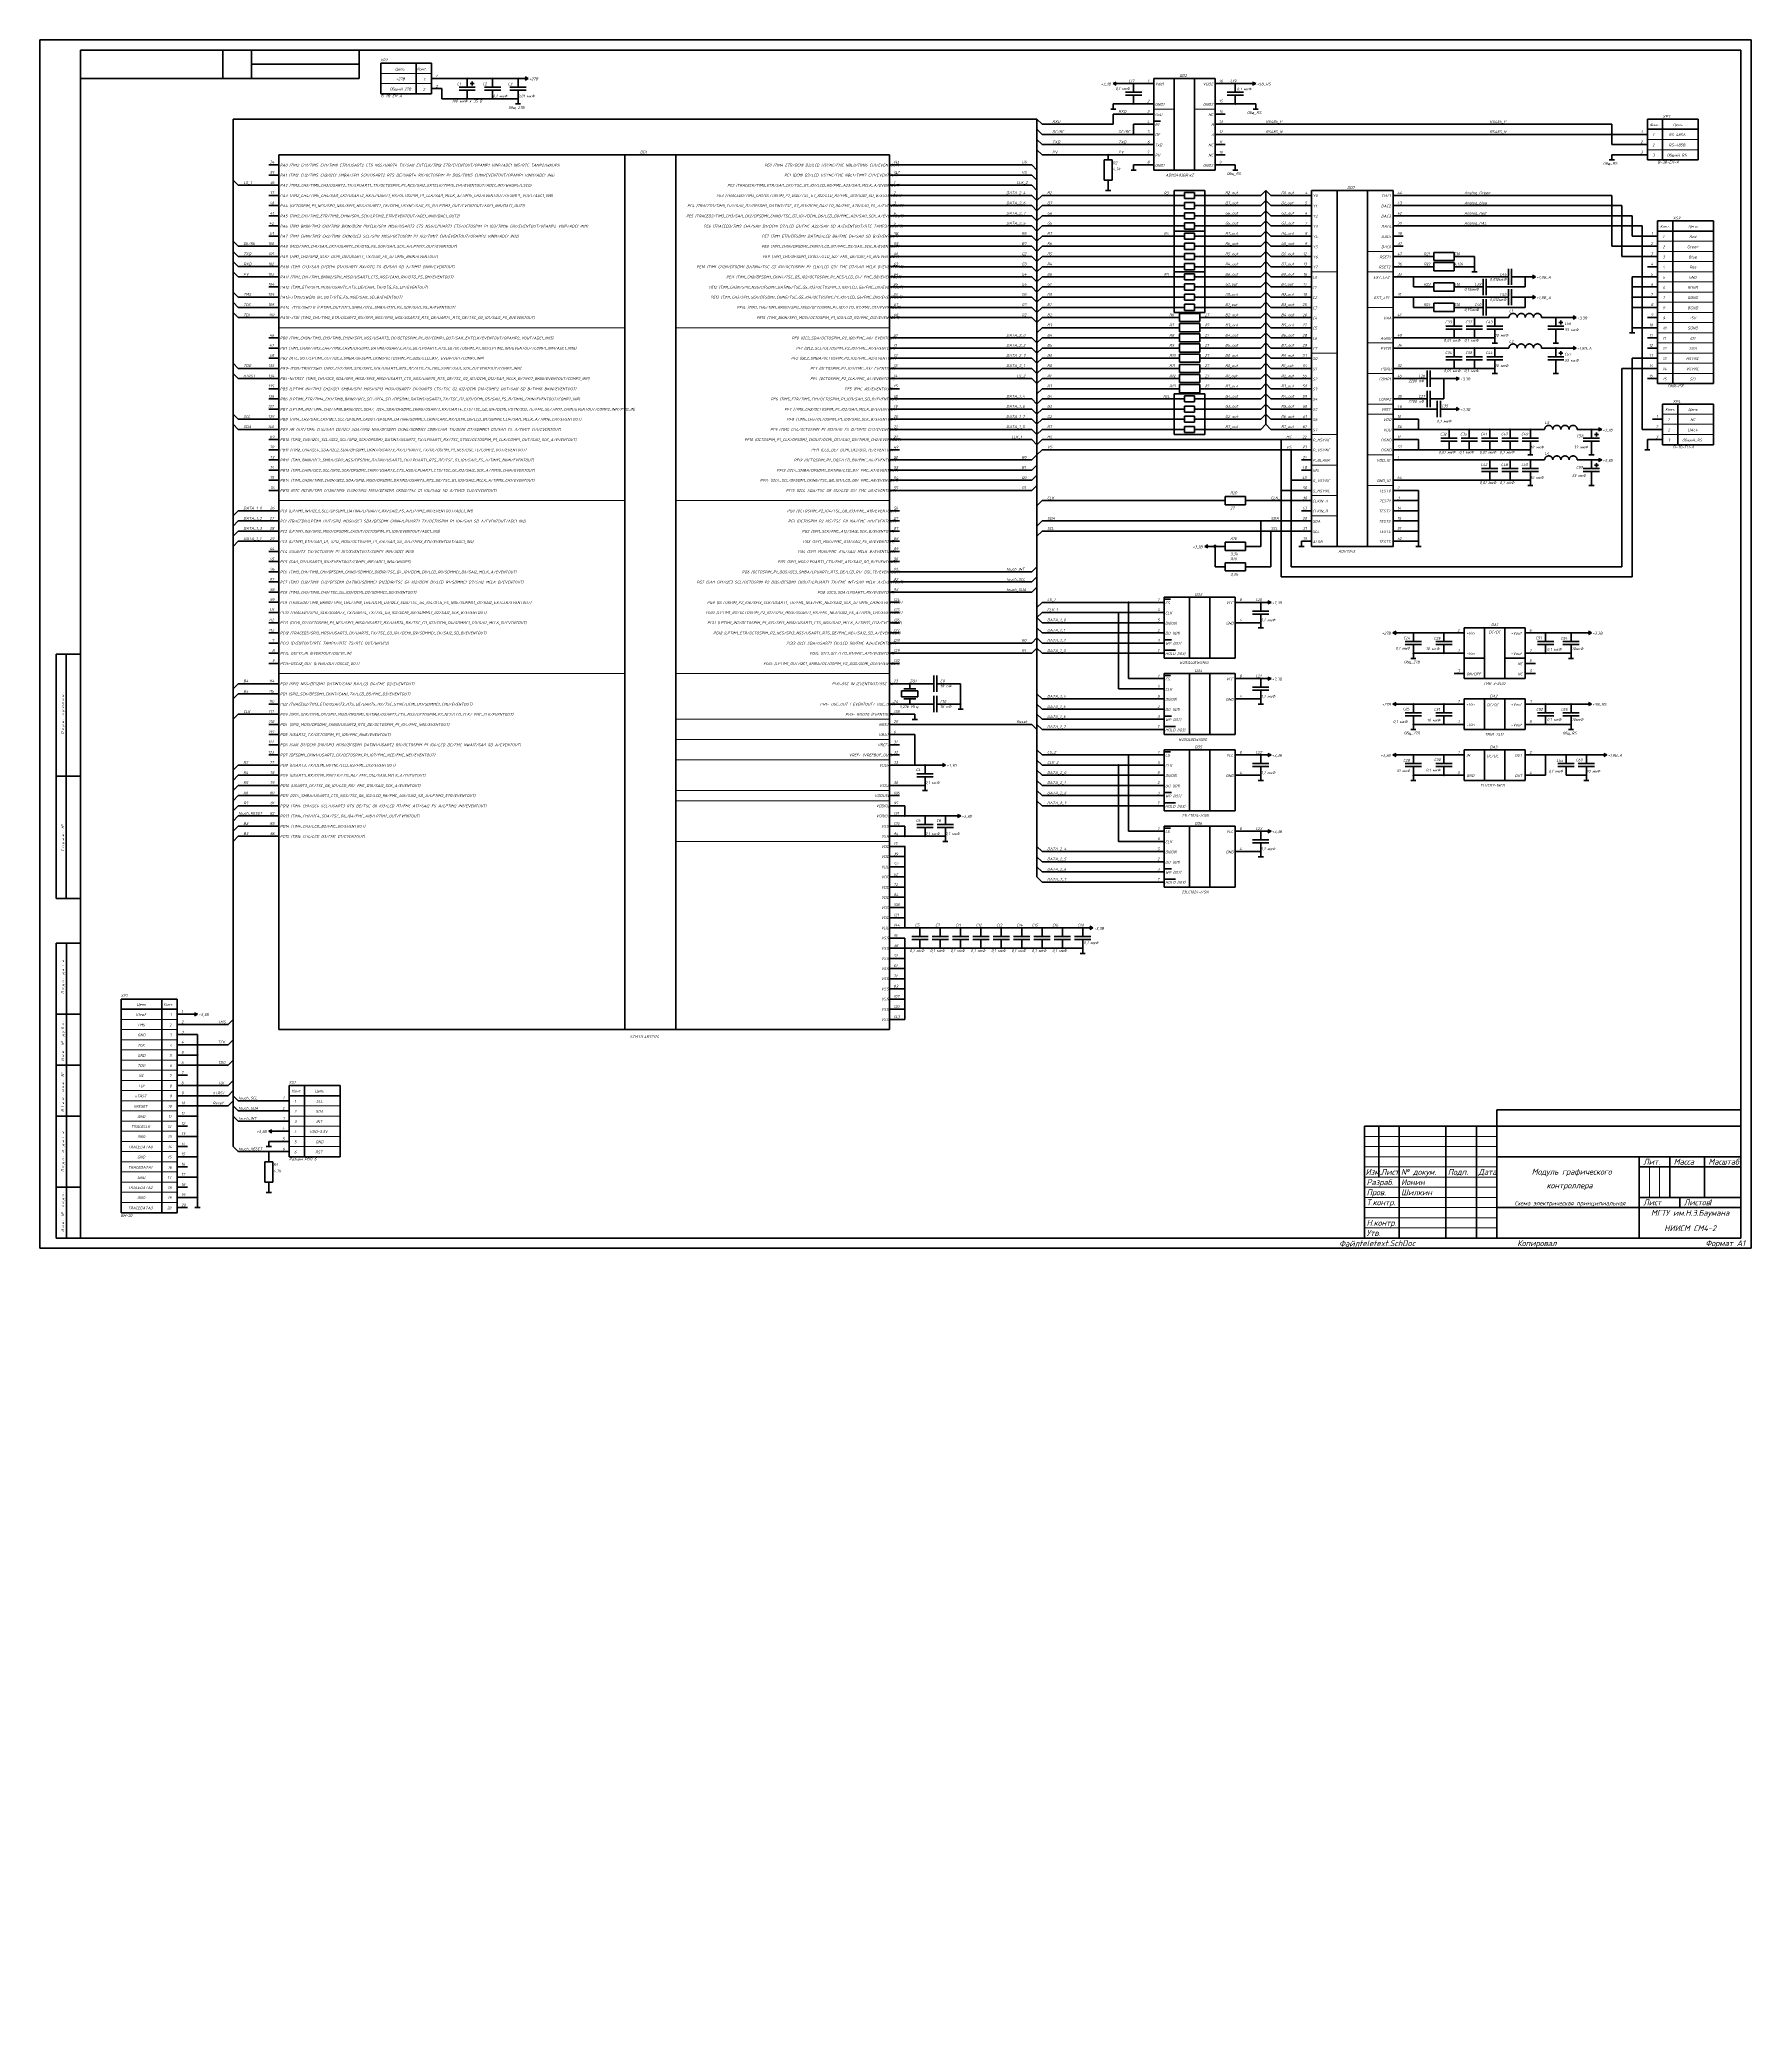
# Model space of a CAD drawing. Header units: inches. Extents: x -26 to 1942, y -380 to 599.
# Drawn here: x -26 to 815, y -380 to 599 of the extents above; entities that cross this region are included whole.
import ezdxf
from ezdxf.enums import TextEntityAlignment as Align

# ---------------------------------------------------------------- set-up
doc = ezdxf.new("R2010")
doc.units = ezdxf.units.IN
for name, color, linetype, lineweight in [('bus', 5, 'Continuous', 80), ('OSN25', 2, 'Continuous', 20), ('OSN50', 3, 'Continuous', 50), ('TEXT', 1, 'Continuous', 30)]:
    doc.layers.add(name, color=color, linetype=linetype, lineweight=lineweight)
doc.layers.add('Sheet', color=255, linetype='Continuous')
doc.styles.add('ISOCPEUR0', font='isocpeur.ttf', dxfattribs={"height": 2.87999})

msp = doc.modelspace()

# ---------------------------------------------------------------- hatches: boundary and pattern name
at = {"layer": 'OSN50'}
h = msp.add_hatch(color=256, dxfattribs=at)
edge = h.paths.add_edge_path()
edge.add_arc((183.66, 580.23), 0.5, 0, 360)
h = msp.add_hatch(color=256, dxfattribs=at)
edge = h.paths.add_edge_path()
edge.add_arc((196.16, 580.23), 0.5, 0, 360)
h = msp.add_hatch(color=256, dxfattribs=at)
edge = h.paths.add_edge_path()
edge.add_arc((208.66, 580.23), 0.5, 0, 360)
h = msp.add_hatch(color=256, dxfattribs=at)
edge = h.paths.add_edge_path()
edge.add_arc((511.17, 577.73), 0.5, 0, 360)
h = msp.add_hatch(color=256, dxfattribs=at)
edge = h.paths.add_edge_path()
edge.add_arc((561.16, 577.73), 0.5, 0, 360)
h = msp.add_hatch(color=256, dxfattribs=at)
edge = h.paths.add_edge_path()
edge.add_arc((183.66, 570.23), 0.5, 0, 360)
h = msp.add_hatch(color=256, dxfattribs=at)
edge = h.paths.add_edge_path()
edge.add_arc((196.16, 570.23), 0.5, 0, 360)
h = msp.add_hatch(color=256, dxfattribs=at)
edge = h.paths.add_edge_path()
edge.add_arc((208.66, 570.23), 0.5, 0, 360)
h = msp.add_hatch(color=256, dxfattribs=at)
edge = h.paths.add_edge_path()
edge.add_arc((511.17, 567.73), 0.5, 0, 360)
h = msp.add_hatch(color=256, dxfattribs=at)
edge = h.paths.add_edge_path()
edge.add_arc((561.16, 567.73), 0.5, 0, 360)
h = msp.add_hatch(color=256, dxfattribs=at)
edge = h.paths.add_edge_path()
edge.add_arc((511.17, 552.73), 0.5, 0, 360)
h = msp.add_hatch(color=256, dxfattribs=at)
edge = h.paths.add_edge_path()
edge.add_arc((498.68, 542.72), 0.5, 0, 360)
h = msp.add_hatch(color=256, dxfattribs=at)
edge = h.paths.add_edge_path()
edge.add_arc((648.67, 482.72), 0.5, 0, 360)
h = msp.add_hatch(color=256, dxfattribs=at)
edge = h.paths.add_edge_path()
edge.add_arc((678.67, 487.71), 0.5, 0, 360)
h = msp.add_hatch(color=256, dxfattribs=at)
edge = h.paths.add_edge_path()
edge.add_arc((703.68, 482.72), 0.5, 0, 360)
h = msp.add_hatch(color=256, dxfattribs=at)
edge = h.paths.add_edge_path()
edge.add_arc((648.67, 472.72), 0.5, 0, 360)
h = msp.add_hatch(color=256, dxfattribs=at)
edge = h.paths.add_edge_path()
edge.add_arc((703.68, 472.72), 0.5, 0, 360)
h = msp.add_hatch(color=256, dxfattribs=at)
edge = h.paths.add_edge_path()
edge.add_arc((756.17, 477.73), 0.5, 0, 360)
h = msp.add_hatch(color=256, dxfattribs=at)
edge = h.paths.add_edge_path()
edge.add_arc((756.17, 472.72), 0.5, 0, 360)
h = msp.add_hatch(color=256, dxfattribs=at)
edge = h.paths.add_edge_path()
edge.add_arc((668.66, 462.73), 0.5, 0, 360)
h = msp.add_hatch(color=256, dxfattribs=at)
edge = h.paths.add_edge_path()
edge.add_arc((678.67, 462.73), 0.5, 0, 360)
h = msp.add_hatch(color=256, dxfattribs=at)
edge = h.paths.add_edge_path()
edge.add_arc((688.68, 462.73), 0.5, 0, 360)
h = msp.add_hatch(color=256, dxfattribs=at)
edge = h.paths.add_edge_path()
edge.add_arc((718.68, 462.73), 0.5, 0, 360)
h = msp.add_hatch(color=256, dxfattribs=at)
edge = h.paths.add_edge_path()
edge.add_arc((756.17, 467.72), 0.5, 0, 360)
h = msp.add_hatch(color=256, dxfattribs=at)
edge = h.paths.add_edge_path()
edge.add_arc((668.66, 452.73), 0.5, 0, 360)
h = msp.add_hatch(color=256, dxfattribs=at)
edge = h.paths.add_edge_path()
edge.add_arc((678.67, 452.73), 0.5, 0, 360)
h = msp.add_hatch(color=256, dxfattribs=at)
edge = h.paths.add_edge_path()
edge.add_arc((756.17, 457.72), 0.5, 0, 360)
h = msp.add_hatch(color=256, dxfattribs=at)
edge = h.paths.add_edge_path()
edge.add_arc((668.66, 447.73), 0.5, 0, 360)
h = msp.add_hatch(color=256, dxfattribs=at)
edge = h.paths.add_edge_path()
edge.add_arc((678.67, 447.73), 0.5, 0, 360)
h = msp.add_hatch(color=256, dxfattribs=at)
edge = h.paths.add_edge_path()
edge.add_arc((688.68, 447.73), 0.5, 0, 360)
h = msp.add_hatch(color=256, dxfattribs=at)
edge = h.paths.add_edge_path()
edge.add_arc((718.68, 447.73), 0.5, 0, 360)
h = msp.add_hatch(color=256, dxfattribs=at)
edge = h.paths.add_edge_path()
edge.add_arc((663.67, 432.74), 0.5, 0, 360)
h = msp.add_hatch(color=256, dxfattribs=at)
edge = h.paths.add_edge_path()
edge.add_arc((668.66, 437.73), 0.5, 0, 360)
h = msp.add_hatch(color=256, dxfattribs=at)
edge = h.paths.add_edge_path()
edge.add_arc((678.67, 437.73), 0.5, 0, 360)
h = msp.add_hatch(color=256, dxfattribs=at)
edge = h.paths.add_edge_path()
edge.add_arc((688.68, 437.73), 0.5, 0, 360)
h = msp.add_hatch(color=256, dxfattribs=at)
edge = h.paths.add_edge_path()
edge.add_arc((583.66, 402.74), 0.5, 0, 360)
h = msp.add_hatch(color=256, dxfattribs=at)
edge = h.paths.add_edge_path()
edge.add_arc((651.18, 407.73), 0.5, 0, 360)
h = msp.add_hatch(color=256, dxfattribs=at)
edge = h.paths.add_edge_path()
edge.add_arc((666.18, 407.73), 0.5, 0, 360)
h = msp.add_hatch(color=256, dxfattribs=at)
edge = h.paths.add_edge_path()
edge.add_arc((676.16, 407.73), 0.5, 0, 360)
h = msp.add_hatch(color=256, dxfattribs=at)
edge = h.paths.add_edge_path()
edge.add_arc((686.17, 407.73), 0.5, 0, 360)
h = msp.add_hatch(color=256, dxfattribs=at)
edge = h.paths.add_edge_path()
edge.add_arc((696.18, 407.73), 0.5, 0, 360)
h = msp.add_hatch(color=256, dxfattribs=at)
edge = h.paths.add_edge_path()
edge.add_arc((706.16, 407.73), 0.5, 0, 360)
h = msp.add_hatch(color=256, dxfattribs=at)
edge = h.paths.add_edge_path()
edge.add_arc((736.16, 407.73), 0.5, 0, 360)
h = msp.add_hatch(color=256, dxfattribs=at)
edge = h.paths.add_edge_path()
edge.add_arc((588.67, 397.72), 0.5, 0, 360)
h = msp.add_hatch(color=256, dxfattribs=at)
edge = h.paths.add_edge_path()
edge.add_arc((651.18, 397.72), 0.5, 0, 360)
h = msp.add_hatch(color=256, dxfattribs=at)
edge = h.paths.add_edge_path()
edge.add_arc((666.18, 397.72), 0.5, 0, 360)
h = msp.add_hatch(color=256, dxfattribs=at)
edge = h.paths.add_edge_path()
edge.add_arc((676.16, 397.72), 0.5, 0, 360)
h = msp.add_hatch(color=256, dxfattribs=at)
edge = h.paths.add_edge_path()
edge.add_arc((686.17, 397.72), 0.5, 0, 360)
h = msp.add_hatch(color=256, dxfattribs=at)
edge = h.paths.add_edge_path()
edge.add_arc((686.17, 392.73), 0.5, 0, 360)
h = msp.add_hatch(color=256, dxfattribs=at)
edge = h.paths.add_edge_path()
edge.add_arc((696.18, 397.72), 0.5, 0, 360)
h = msp.add_hatch(color=256, dxfattribs=at)
edge = h.paths.add_edge_path()
edge.add_arc((696.18, 392.73), 0.5, 0, 360)
h = msp.add_hatch(color=256, dxfattribs=at)
edge = h.paths.add_edge_path()
edge.add_arc((706.16, 397.72), 0.5, 0, 360)
h = msp.add_hatch(color=256, dxfattribs=at)
edge = h.paths.add_edge_path()
edge.add_arc((706.16, 392.73), 0.5, 0, 360)
h = msp.add_hatch(color=256, dxfattribs=at)
edge = h.paths.add_edge_path()
edge.add_arc((736.16, 392.73), 0.5, 0, 360)
h = msp.add_hatch(color=256, dxfattribs=at)
edge = h.paths.add_edge_path()
edge.add_arc((588.67, 382.72), 0.5, 0, 360)
h = msp.add_hatch(color=256, dxfattribs=at)
edge = h.paths.add_edge_path()
edge.add_arc((686.17, 382.72), 0.5, 0, 360)
h = msp.add_hatch(color=256, dxfattribs=at)
edge = h.paths.add_edge_path()
edge.add_arc((696.18, 382.72), 0.5, 0, 360)
h = msp.add_hatch(color=256, dxfattribs=at)
edge = h.paths.add_edge_path()
edge.add_arc((706.16, 382.72), 0.5, 0, 360)
h = msp.add_hatch(color=256, dxfattribs=at)
edge = h.paths.add_edge_path()
edge.add_arc((583.66, 377.73), 0.5, 0, 360)
h = msp.add_hatch(color=256, dxfattribs=at)
edge = h.paths.add_edge_path()
edge.add_arc((651.18, 372.71), 0.5, 0, 360)
h = msp.add_hatch(color=256, dxfattribs=at)
edge = h.paths.add_edge_path()
edge.add_arc((573.67, 362.73), 0.5, 0, 360)
h = msp.add_hatch(color=256, dxfattribs=at)
edge = h.paths.add_edge_path()
edge.add_arc((651.18, 367.72), 0.5, 0, 360)
h = msp.add_hatch(color=256, dxfattribs=at)
edge = h.paths.add_edge_path()
edge.add_arc((651.18, 362.73), 0.5, 0, 360)
h = msp.add_hatch(color=256, dxfattribs=at)
edge = h.paths.add_edge_path()
edge.add_arc((578.67, 357.72), 0.5, 0, 360)
h = msp.add_hatch(color=256, dxfattribs=at)
edge = h.paths.add_edge_path()
edge.add_arc((651.18, 357.72), 0.5, 0, 360)
h = msp.add_hatch(color=256, dxfattribs=at)
edge = h.paths.add_edge_path()
edge.add_arc((651.18, 352.72), 0.5, 0, 360)
h = msp.add_hatch(color=256, dxfattribs=at)
edge = h.paths.add_edge_path()
edge.add_arc((508.66, 322.73), 0.5, 0, 360)
h = msp.add_hatch(color=256, dxfattribs=at)
edge = h.paths.add_edge_path()
edge.add_arc((573.67, 322.73), 0.5, 0, 360)
h = msp.add_hatch(color=256, dxfattribs=at)
edge = h.paths.add_edge_path()
edge.add_arc((503.67, 317.74), 0.5, 0, 360)
h = msp.add_hatch(color=256, dxfattribs=at)
edge = h.paths.add_edge_path()
edge.add_arc((573.67, 312.72), 0.5, 0, 360)
h = msp.add_hatch(color=256, dxfattribs=at)
edge = h.paths.add_edge_path()
edge.add_arc((648.67, 307.73), 0.5, 0, 360)
h = msp.add_hatch(color=256, dxfattribs=at)
edge = h.paths.add_edge_path()
edge.add_arc((663.67, 307.73), 0.5, 0, 360)
h = msp.add_hatch(color=256, dxfattribs=at)
edge = h.paths.add_edge_path()
edge.add_arc((713.66, 307.73), 0.5, 0, 360)
h = msp.add_hatch(color=256, dxfattribs=at)
edge = h.paths.add_edge_path()
edge.add_arc((726.18, 307.73), 0.5, 0, 360)
h = msp.add_hatch(color=256, dxfattribs=at)
edge = h.paths.add_edge_path()
edge.add_arc((648.67, 297.72), 0.5, 0, 360)
h = msp.add_hatch(color=256, dxfattribs=at)
edge = h.paths.add_edge_path()
edge.add_arc((663.67, 297.72), 0.5, 0, 360)
h = msp.add_hatch(color=256, dxfattribs=at)
edge = h.paths.add_edge_path()
edge.add_arc((713.66, 297.72), 0.5, 0, 360)
h = msp.add_hatch(color=256, dxfattribs=at)
edge = h.paths.add_edge_path()
edge.add_arc((726.18, 297.72), 0.5, 0, 360)
h = msp.add_hatch(color=256, dxfattribs=at)
edge = h.paths.add_edge_path()
edge.add_arc((573.67, 285.23), 0.5, 0, 360)
h = msp.add_hatch(color=256, dxfattribs=at)
edge = h.paths.add_edge_path()
edge.add_arc((401.16, 282.73), 0.5, 0, 360)
h = msp.add_hatch(color=256, dxfattribs=at)
edge = h.paths.add_edge_path()
edge.add_arc((573.67, 275.22), 0.5, 0, 360)
h = msp.add_hatch(color=256, dxfattribs=at)
edge = h.paths.add_edge_path()
edge.add_arc((401.16, 272.74), 0.5, 0, 360)
h = msp.add_hatch(color=256, dxfattribs=at)
edge = h.paths.add_edge_path()
edge.add_arc((426.17, 272.74), 0.5, 0, 360)
h = msp.add_hatch(color=256, dxfattribs=at)
edge = h.paths.add_edge_path()
edge.add_arc((648.67, 272.74), 0.5, 0, 360)
h = msp.add_hatch(color=256, dxfattribs=at)
edge = h.paths.add_edge_path()
edge.add_arc((663.67, 272.74), 0.5, 0, 360)
h = msp.add_hatch(color=256, dxfattribs=at)
edge = h.paths.add_edge_path()
edge.add_arc((713.66, 272.74), 0.5, 0, 360)
h = msp.add_hatch(color=256, dxfattribs=at)
edge = h.paths.add_edge_path()
edge.add_arc((726.18, 272.74), 0.5, 0, 360)
h = msp.add_hatch(color=256, dxfattribs=at)
edge = h.paths.add_edge_path()
edge.add_arc((648.67, 262.73), 0.5, 0, 360)
h = msp.add_hatch(color=256, dxfattribs=at)
edge = h.paths.add_edge_path()
edge.add_arc((663.67, 262.73), 0.5, 0, 360)
h = msp.add_hatch(color=256, dxfattribs=at)
edge = h.paths.add_edge_path()
edge.add_arc((713.66, 262.73), 0.5, 0, 360)
h = msp.add_hatch(color=256, dxfattribs=at)
edge = h.paths.add_edge_path()
edge.add_arc((726.18, 262.73), 0.5, 0, 360)
h = msp.add_hatch(color=256, dxfattribs=at)
edge = h.paths.add_edge_path()
edge.add_arc((508.66, 247.73), 0.5, 0, 360)
h = msp.add_hatch(color=256, dxfattribs=at)
edge = h.paths.add_edge_path()
edge.add_arc((573.67, 247.73), 0.5, 0, 360)
h = msp.add_hatch(color=256, dxfattribs=at)
edge = h.paths.add_edge_path()
edge.add_arc((648.67, 247.73), 0.5, 0, 360)
h = msp.add_hatch(color=256, dxfattribs=at)
edge = h.paths.add_edge_path()
edge.add_arc((663.67, 247.73), 0.5, 0, 360)
h = msp.add_hatch(color=256, dxfattribs=at)
edge = h.paths.add_edge_path()
edge.add_arc((713.66, 247.73), 0.5, 0, 360)
h = msp.add_hatch(color=256, dxfattribs=at)
edge = h.paths.add_edge_path()
edge.add_arc((723.67, 247.73), 0.5, 0, 360)
h = msp.add_hatch(color=256, dxfattribs=at)
edge = h.paths.add_edge_path()
edge.add_arc((733.67, 247.73), 0.5, 0, 360)
h = msp.add_hatch(color=256, dxfattribs=at)
edge = h.paths.add_edge_path()
edge.add_arc((403.67, 242.74), 0.5, 0, 360)
h = msp.add_hatch(color=256, dxfattribs=at)
edge = h.paths.add_edge_path()
edge.add_arc((408.66, 242.74), 0.5, 0, 360)
h = msp.add_hatch(color=256, dxfattribs=at)
edge = h.paths.add_edge_path()
edge.add_arc((503.67, 242.74), 0.5, 0, 360)
h = msp.add_hatch(color=256, dxfattribs=at)
edge = h.paths.add_edge_path()
edge.add_arc((573.67, 237.72), 0.5, 0, 360)
h = msp.add_hatch(color=256, dxfattribs=at)
edge = h.paths.add_edge_path()
edge.add_arc((648.67, 237.72), 0.5, 0, 360)
h = msp.add_hatch(color=256, dxfattribs=at)
edge = h.paths.add_edge_path()
edge.add_arc((663.67, 237.72), 0.5, 0, 360)
h = msp.add_hatch(color=256, dxfattribs=at)
edge = h.paths.add_edge_path()
edge.add_arc((733.67, 237.72), 0.5, 0, 360)
h = msp.add_hatch(color=256, dxfattribs=at)
edge = h.paths.add_edge_path()
edge.add_arc((408.66, 232.73), 0.5, 0, 360)
h = msp.add_hatch(color=256, dxfattribs=at)
edge = h.paths.add_edge_path()
edge.add_arc((398.68, 217.73), 0.5, 0, 360)
h = msp.add_hatch(color=256, dxfattribs=at)
edge = h.paths.add_edge_path()
edge.add_arc((408.66, 217.73), 0.5, 0, 360)
h = msp.add_hatch(color=256, dxfattribs=at)
edge = h.paths.add_edge_path()
edge.add_arc((418.67, 217.73), 0.5, 0, 360)
h = msp.add_hatch(color=256, dxfattribs=at)
edge = h.paths.add_edge_path()
edge.add_arc((398.68, 207.73), 0.5, 0, 360)
h = msp.add_hatch(color=256, dxfattribs=at)
edge = h.paths.add_edge_path()
edge.add_arc((408.66, 207.73), 0.5, 0, 360)
h = msp.add_hatch(color=256, dxfattribs=at)
edge = h.paths.add_edge_path()
edge.add_arc((418.67, 207.73), 0.5, 0, 360)
h = msp.add_hatch(color=256, dxfattribs=at)
edge = h.paths.add_edge_path()
edge.add_arc((573.67, 210.23), 0.5, 0, 360)
h = msp.add_hatch(color=256, dxfattribs=at)
edge = h.paths.add_edge_path()
edge.add_arc((398.66, 202.73), 0.5, 0, 360)
h = msp.add_hatch(color=256, dxfattribs=at)
edge = h.paths.add_edge_path()
edge.add_arc((398.66, 197.73), 0.5, 0, 360)
h = msp.add_hatch(color=256, dxfattribs=at)
edge = h.paths.add_edge_path()
edge.add_arc((573.67, 200.23), 0.5, 0, 360)
h = msp.add_hatch(color=256, dxfattribs=at)
edge = h.paths.add_edge_path()
edge.add_arc((398.66, 192.74), 0.5, 0, 360)
h = msp.add_hatch(color=256, dxfattribs=at)
edge = h.paths.add_edge_path()
edge.add_arc((398.66, 187.74), 0.5, 0, 360)
h = msp.add_hatch(color=256, dxfattribs=at)
edge = h.paths.add_edge_path()
edge.add_arc((398.66, 182.73), 0.5, 0, 360)
h = msp.add_hatch(color=256, dxfattribs=at)
edge = h.paths.add_edge_path()
edge.add_arc((398.66, 177.74), 0.5, 0, 360)
h = msp.add_hatch(color=256, dxfattribs=at)
edge = h.paths.add_edge_path()
edge.add_arc((398.66, 172.74), 0.5, 0, 360)
h = msp.add_hatch(color=256, dxfattribs=at)
edge = h.paths.add_edge_path()
edge.add_arc((398.68, 167.72), 0.5, 0, 360)
h = msp.add_hatch(color=256, dxfattribs=at)
edge = h.paths.add_edge_path()
edge.add_arc((398.68, 162.73), 0.5, 0, 360)
h = msp.add_hatch(color=256, dxfattribs=at)
edge = h.paths.add_edge_path()
edge.add_arc((406.17, 162.73), 0.5, 0, 360)
h = msp.add_hatch(color=256, dxfattribs=at)
edge = h.paths.add_edge_path()
edge.add_arc((416.16, 162.73), 0.5, 0, 360)
h = msp.add_hatch(color=256, dxfattribs=at)
edge = h.paths.add_edge_path()
edge.add_arc((426.17, 162.73), 0.5, 0, 360)
h = msp.add_hatch(color=256, dxfattribs=at)
edge = h.paths.add_edge_path()
edge.add_arc((436.17, 162.73), 0.5, 0, 360)
h = msp.add_hatch(color=256, dxfattribs=at)
edge = h.paths.add_edge_path()
edge.add_arc((446.16, 162.73), 0.5, 0, 360)
h = msp.add_hatch(color=256, dxfattribs=at)
edge = h.paths.add_edge_path()
edge.add_arc((456.16, 162.73), 0.5, 0, 360)
h = msp.add_hatch(color=256, dxfattribs=at)
edge = h.paths.add_edge_path()
edge.add_arc((466.17, 162.73), 0.5, 0, 360)
h = msp.add_hatch(color=256, dxfattribs=at)
edge = h.paths.add_edge_path()
edge.add_arc((476.18, 162.73), 0.5, 0, 360)
h = msp.add_hatch(color=256, dxfattribs=at)
edge = h.paths.add_edge_path()
edge.add_arc((486.16, 162.73), 0.5, 0, 360)
h = msp.add_hatch(color=256, dxfattribs=at)
edge = h.paths.add_edge_path()
edge.add_arc((398.68, 152.72), 0.5, 0, 360)
h = msp.add_hatch(color=256, dxfattribs=at)
edge = h.paths.add_edge_path()
edge.add_arc((398.68, 147.73), 0.5, 0, 360)
h = msp.add_hatch(color=256, dxfattribs=at)
edge = h.paths.add_edge_path()
edge.add_arc((406.17, 152.72), 0.5, 0, 360)
h = msp.add_hatch(color=256, dxfattribs=at)
edge = h.paths.add_edge_path()
edge.add_arc((416.16, 152.72), 0.5, 0, 360)
h = msp.add_hatch(color=256, dxfattribs=at)
edge = h.paths.add_edge_path()
edge.add_arc((426.17, 152.72), 0.5, 0, 360)
h = msp.add_hatch(color=256, dxfattribs=at)
edge = h.paths.add_edge_path()
edge.add_arc((436.17, 152.72), 0.5, 0, 360)
h = msp.add_hatch(color=256, dxfattribs=at)
edge = h.paths.add_edge_path()
edge.add_arc((446.16, 152.72), 0.5, 0, 360)
h = msp.add_hatch(color=256, dxfattribs=at)
edge = h.paths.add_edge_path()
edge.add_arc((456.16, 152.72), 0.5, 0, 360)
h = msp.add_hatch(color=256, dxfattribs=at)
edge = h.paths.add_edge_path()
edge.add_arc((466.17, 152.72), 0.5, 0, 360)
h = msp.add_hatch(color=256, dxfattribs=at)
edge = h.paths.add_edge_path()
edge.add_arc((476.18, 152.72), 0.5, 0, 360)
h = msp.add_hatch(color=256, dxfattribs=at)
edge = h.paths.add_edge_path()
edge.add_arc((486.16, 152.72), 0.5, 0, 360)
h = msp.add_hatch(dxfattribs=at)
h.set_pattern_fill('ANGLE', color=256, style=0)
h.set_pattern_definition([(0, (0, 0), (0, 6.985), [5.08, -1.905]), (90, (0, 0), (-6.985, 4e-16), [5.08, -1.905])])
edge = h.paths.add_edge_path()
edge.add_arc((540.01, 147.48), 0.5, 0, 360)
h = msp.add_hatch(color=256, dxfattribs=at)
edge = h.paths.add_edge_path()
edge.add_arc((398.68, 142.74), 0.5, 0, 360)
h = msp.add_hatch(color=256, dxfattribs=at)
edge = h.paths.add_edge_path()
edge.add_arc((398.68, 137.72), 0.5, 0, 360)
h = msp.add_hatch(color=256, dxfattribs=at)
edge = h.paths.add_edge_path()
edge.add_arc((398.68, 132.73), 0.5, 0, 360)
h = msp.add_hatch(color=256, dxfattribs=at)
edge = h.paths.add_edge_path()
edge.add_arc((398.68, 127.74), 0.5, 0, 360)
h = msp.add_hatch(color=256, dxfattribs=at)
edge = h.paths.add_edge_path()
edge.add_arc((398.68, 122.72), 0.5, 0, 360)
h = msp.add_hatch(color=256, dxfattribs=at)
edge = h.paths.add_edge_path()
edge.add_arc((51.16, 100.22), 0.5, 0, 360)
h = msp.add_hatch(color=256, dxfattribs=at)
edge = h.paths.add_edge_path()
edge.add_arc((51.16, 70.23), 0.5, 0, 360)
h = msp.add_hatch(color=256, dxfattribs=at)
edge = h.paths.add_edge_path()
edge.add_arc((51.16, 60.24), 0.5, 0, 360)
h = msp.add_hatch(color=256, dxfattribs=at)
edge = h.paths.add_edge_path()
edge.add_arc((51.16, 50.24), 0.5, 0, 360)
h = msp.add_hatch(color=256, dxfattribs=at)
edge = h.paths.add_edge_path()
edge.add_arc((86.17, 52.72), 0.5, 0, 360)
h = msp.add_hatch(color=256, dxfattribs=at)
edge = h.paths.add_edge_path()
edge.add_arc((51.16, 40.23), 0.5, 0, 360)
h = msp.add_hatch(color=256, dxfattribs=at)
edge = h.paths.add_edge_path()
edge.add_arc((51.16, 30.22), 0.5, 0, 360)
h = msp.add_hatch(dxfattribs=at)
h.set_pattern_fill('ANGLE', color=256, style=0)
h.set_pattern_definition([(0, (224.244, -527.0476), (0, 6.985), [5.08, -1.905]), (90, (224.244, -527.0476), (-6.985, 4e-16), [5.08, -1.905])])
edge = h.paths.add_edge_path()
edge.add_arc((764.25, -379.57), 0.5, 0, 360)

# ---------------------------------------------------------------- linework, layer by layer
at = {"layer": 'bus'}
for p, q in [((68.67, 507.73), (68.67, 560.23)), ((68.67, 560.23), (463.66, 560.23)), ((463.66, 560.23), (463.66, 187.74)), ((68.67, 265.24), (68.67, 507.73)), ((68.67, 140.23), (68.67, 265.24)), ((68.67, 130.22), (68.67, 140.23)), ((68.67, 55.23), (68.67, 130.22))]:
    msp.add_line(p, q, dxfattribs=at)
at = {"layer": 'OSN25'}
for p, q in [((-26.35, 599.21), (814.65, 599.21)), ((-26.35, 5.24), (-26.35, 599.21)), ((814.65, 599.21), (814.65, 5.24)), ((166.16, 582.73), (141.16, 582.73)), ((166.16, 577.73), (141.16, 577.73)), ((531.16, 565.22), (521.18, 565.22)), ((551.18, 565.22), (541.17, 565.22)), ((763.67, 550.22), (788.65, 550.22)), ((763.67, 545.23), (788.65, 545.23)), ((768.66, 500.23), (796.15, 500.23)), ((626.17, 495.21), (638.66, 495.21)), ((768.66, 495.21), (796.15, 495.21)), ((768.66, 490.22), (796.15, 490.22)), ((611.17, 485.23), (598.66, 485.23)), ((626.17, 485.23), (638.66, 485.23)), ((768.66, 485.23), (796.15, 485.23)), ((768.66, 480.22), (796.15, 480.22)), ((768.66, 475.22), (796.15, 475.22)), ((768.66, 470.23), (796.15, 470.23)), ((626.17, 467.72), (638.66, 467.72)), ((768.66, 465.22), (796.15, 465.22)), ((91.17, 457.73), (261.16, 457.73)), ((391.16, 457.73), (286.16, 457.73)), ((768.66, 460.23), (796.15, 460.23)), ((768.66, 455.23), (796.15, 455.23)), ((611.17, 445.23), (598.66, 445.23)), ((626.17, 450.22), (638.66, 450.22)), ((768.66, 450.22), (796.15, 450.22)), ((768.66, 445.23), (796.15, 445.23)), ((626.17, 435.22), (638.66, 435.22)), ((768.66, 440.24), (796.15, 440.24)), ((768.66, 435.22), (796.15, 435.22)), ((626.17, 420.22), (638.66, 420.22)), ((626.17, 415.23), (638.66, 415.23)), ((771.17, 415.23), (796.15, 415.23)), ((598.66, 405.22), (611.17, 405.22)), ((771.17, 410.24), (796.15, 410.24)), ((771.17, 405.22), (796.15, 405.22)), ((626.17, 395.24), (638.66, 395.24)), ((598.66, 390.22), (611.17, 390.22)), ((91.17, 372.73), (261.16, 372.73)), ((391.16, 372.73), (286.16, 372.73)), ((598.66, 375.22), (611.17, 375.22)), ((626.17, 380.21), (638.66, 380.21)), ((598.66, 365.21), (611.17, 365.21)), ((91.17, 287.74), (261.16, 287.74)), ((391.16, 287.74), (286.16, 287.74)), ((391.16, 265.24), (286.16, 265.24)), ((391.16, 255.23), (286.16, 255.23)), ((391.16, 245.24), (286.16, 245.24)), ((391.16, 230.24), (286.16, 230.24)), ((391.16, 225.23), (286.16, 225.23)), ((391.16, 205.23), (286.16, 205.23)), ((41.18, 117.73), (13.66, 117.73)), ((41.18, 112.74), (13.66, 112.74)), ((41.18, 107.72), (13.66, 107.72)), ((41.18, 102.73), (13.66, 102.73)), ((41.18, 97.74), (13.66, 97.74)), ((41.18, 92.72), (13.66, 92.72)), ((41.18, 87.73), (13.66, 87.73)), ((41.18, 82.74), (13.66, 82.74)), ((41.18, 77.73), (13.66, 77.73)), ((41.18, 72.74), (13.66, 72.74)), ((96.16, 75.24), (121.16, 75.24)), ((96.16, 70.23), (121.16, 70.23)), ((41.18, 67.74), (13.66, 67.74)), ((41.18, 62.73), (13.66, 62.73)), ((96.16, 65.24), (121.16, 65.24)), ((96.16, 60.24), (121.16, 60.24)), ((624.66, 60.24), (689.67, 60.24)), ((41.18, 57.74), (13.66, 57.74)), ((41.18, 52.72), (13.66, 52.72)), ((96.16, 55.23), (121.16, 55.23)), ((624.66, 55.23), (689.67, 55.23)), ((624.66, 50.24), (689.67, 50.24)), ((41.18, 47.73), (13.66, 47.73)), ((41.18, 42.74), (13.66, 42.74)), ((624.66, 45.22), (689.67, 45.22)), ((624.66, 40.23), (689.67, 40.23)), ((764.67, 45.22), (764.67, 30.22)), ((769.66, 45.22), (769.66, 30.22)), ((41.18, 37.72), (13.66, 37.72)), ((41.18, 32.73), (13.66, 32.73)), ((624.66, 35.24), (689.67, 35.24)), ((624.66, 30.22), (689.67, 30.22)), ((41.18, 27.74), (13.66, 27.74)), ((624.66, 25.23), (689.67, 25.23)), ((624.66, 20.24), (689.67, 20.24)), ((624.66, 15.22), (689.67, 15.22)), ((814.65, 5.24), (-26.35, 5.24))]:
    msp.add_line(p, q, dxfattribs=at)
at = {"layer": 'OSN50'}
for p, q in [((-26.35, 599.21), (-26.35, 5.24)), ((814.65, 599.21), (-26.35, 599.21)), ((-26.35, 599.21), (-26.35, 599.21)), ((-26.35, 599.21), (-26.35, 599.21)), ((-26.35, 599.21), (814.65, 599.21)), ((-26.35, 5.24), (-26.35, 599.21)), ((-26.35, 599.21), (-26.35, 599.21)), ((-26.35, 599.21), (-26.35, 5.24)), ((814.65, 599.21), (-26.35, 599.21)), ((-26.35, 599.21), (-26.35, 599.21)), ((-26.35, 599.21), (-26.35, 599.21)), ((-26.35, 599.21), (-26.35, 599.21)), ((814.65, 5.24), (814.65, 599.21)), ((814.65, 599.21), (814.65, 5.24)), ((814.65, 5.24), (814.65, 599.21)), ((-6.33, 594.22), (809.66, 594.22)), ((-6.33, 594.22), (-6.33, 10.23)), ((63.66, 580.23), (63.66, 594.23)), ((77.66, 580.23), (77.66, 594.23)), ((130.66, 580.23), (130.66, 594.23)), ((166.16, 587.73), (141.16, 587.73)), ((141.16, 587.73), (141.16, 572.73)), ((158.66, 587.73), (158.66, 572.73)), ((166.16, 572.73), (166.16, 587.73)), ((809.66, 594.22), (809.66, 10.23)), ((-6.34, 580.23), (63.66, 580.23)), ((63.66, 580.23), (77.66, 580.23)), ((77.66, 587.23), (130.66, 587.23)), ((77.66, 580.23), (130.66, 580.23)), ((166.16, 580.23), (171.16, 580.23)), ((183.66, 580.23), (171.17, 580.23)), ((183.66, 576.13), (183.66, 580.23)), ((196.16, 580.23), (183.66, 580.23)), ((186.16, 576.73), (186.16, 578.73)), ((196.16, 576.13), (196.16, 580.23)), ((208.66, 580.23), (196.16, 580.23)), ((208.66, 576.13), (208.66, 580.23)), ((211.16, 580.23), (208.66, 580.23)), ((211.16, 580.23), (213.71, 580.23)), ((213.71, 580.23), (212.18, 580.99)), ((213.71, 580.23), (212.18, 579.47)), ((501.13, 577.73), (502.65, 578.49)), ((521.18, 535.22), (521.18, 580.22)), ((521.18, 580.22), (551.18, 580.22)), ((531.16, 580.22), (531.16, 535.22)), ((541.17, 580.22), (541.17, 535.22)), ((551.18, 580.22), (551.18, 535.22)), ((571.22, 577.73), (569.68, 578.49)), ((166.16, 572.73), (141.16, 572.73)), ((166.16, 575.23), (171.16, 575.23)), ((171.17, 570.23), (171.17, 575.23)), ((183.66, 570.23), (171.17, 570.23)), ((187.65, 575.98), (179.66, 575.98)), ((179.66, 574.48), (187.65, 574.48)), ((183.66, 574.33), (183.66, 570.23)), ((196.16, 570.23), (183.66, 570.23)), ((185.16, 577.73), (187.16, 577.73)), ((200.16, 575.98), (192.16, 575.98)), ((192.16, 574.48), (200.16, 574.48)), ((196.16, 574.32), (196.16, 570.23)), ((208.66, 570.23), (196.16, 570.23)), ((212.66, 575.98), (204.67, 575.98)), ((204.67, 574.48), (212.66, 574.48)), ((208.66, 574.32), (208.66, 570.23)), ((208.66, 570.23), (208.66, 567.69)), ((501.13, 577.73), (502.65, 576.95)), ((503.67, 577.73), (501.13, 577.73)), ((503.67, 577.73), (511.17, 577.73)), ((515.17, 573.48), (507.17, 573.48)), ((507.17, 571.99), (515.17, 571.99)), ((511.17, 573.63), (511.17, 577.73)), ((511.17, 577.73), (516.16, 577.73)), ((511.17, 571.83), (511.17, 567.73)), ((521.18, 577.73), (516.16, 577.73)), ((551.18, 577.73), (556.17, 577.73)), ((561.16, 577.73), (556.17, 577.73)), ((565.16, 573.48), (557.16, 573.48)), ((557.16, 571.99), (565.16, 571.99)), ((561.16, 573.63), (561.16, 577.73)), ((568.66, 577.73), (561.16, 577.73)), ((561.16, 571.83), (561.16, 567.73)), ((568.66, 577.73), (571.22, 577.73)), ((571.22, 577.73), (569.68, 576.95)), ((207.4, 567.69), (209.93, 567.69)), ((466.17, 557.72), (463.66, 560.23)), ((499.91, 565.19), (502.44, 565.19)), ((501.16, 567.73), (501.16, 565.19)), ((511.17, 567.73), (501.16, 567.73)), ((501.16, 557.72), (501.16, 562.74)), ((501.16, 562.74), (516.16, 562.74)), ((516.16, 567.73), (511.17, 567.73)), ((521.18, 567.73), (516.16, 567.73)), ((521.18, 562.74), (516.16, 562.74)), ((523.01, 559.26), (521.67, 559.26)), ((524.39, 559.26), (523.01, 559.26)), ((551.18, 567.73), (556.17, 567.73)), ((551.18, 562.74), (556.17, 562.74)), ((556.17, 567.73), (561.16, 567.73)), ((561.16, 567.73), (571.17, 567.73)), ((569.89, 565.19), (572.45, 565.19)), ((571.17, 567.73), (571.17, 565.19)), ((763.67, 560.23), (763.67, 540.21)), ((788.65, 560.23), (763.67, 560.23)), ((771.17, 560.23), (771.17, 540.21)), ((788.65, 540.21), (788.65, 560.23)), ((463.66, 555.24), (466.17, 552.73)), ((463.66, 550.22), (466.17, 547.74)), ((466.17, 557.72), (501.16, 557.72)), ((466.17, 552.73), (466.17, 552.73)), ((466.17, 552.73), (466.17, 552.73)), ((466.17, 552.73), (511.17, 552.73)), ((516.16, 557.72), (511.17, 557.72)), ((511.17, 557.72), (511.17, 552.73)), ((511.17, 552.73), (516.16, 552.73)), ((521.18, 557.72), (516.16, 557.72)), ((521.18, 552.73), (516.16, 552.73)), ((551.18, 557.72), (556.17, 557.72)), ((551.18, 552.73), (556.17, 552.73)), ((556.17, 557.72), (746.17, 557.72)), ((758.66, 552.73), (556.17, 552.73)), ((746.17, 557.72), (746.17, 547.74)), ((763.67, 552.73), (758.66, 552.73)), ((763.67, 555.24), (788.65, 555.24)), ((91.17, 542.73), (391.16, 542.73)), ((91.17, 542.72), (91.17, 112.74)), ((261.17, 542.72), (261.17, 112.74)), ((286.16, 542.72), (286.16, 112.74)), ((391.18, 542.72), (391.18, 112.74)), ((463.66, 545.23), (466.17, 542.72)), ((466.17, 547.74), (516.16, 547.74)), ((466.17, 542.72), (498.68, 542.72)), ((496.67, 540.21), (496.67, 530.23)), ((500.66, 540.21), (496.67, 540.21)), ((498.68, 540.21), (498.68, 542.72)), ((498.68, 542.72), (516.16, 542.72)), ((500.66, 530.23), (500.66, 540.21)), ((521.18, 547.74), (516.16, 547.74)), ((521.18, 542.72), (516.16, 542.72)), ((551.18, 547.74), (556.17, 547.74)), ((551.18, 542.72), (556.17, 542.72)), ((744.88, 540.18), (747.45, 540.18)), ((746.17, 547.74), (758.66, 547.74)), ((746.17, 542.72), (746.17, 540.18)), ((758.66, 542.72), (746.17, 542.72)), ((763.67, 547.74), (758.66, 547.74)), ((763.67, 542.72), (758.66, 542.72)), ((763.67, 540.21), (788.65, 540.21)), ((68.66, 530.24), (71.16, 527.73)), ((91.16, 537.74), (86.16, 537.74)), ((91.16, 532.73), (86.16, 532.73)), ((391.16, 537.73), (396.17, 537.73)), ((391.16, 532.72), (396.17, 532.72)), ((461.15, 537.73), (396.17, 537.73)), ((461.15, 532.71), (396.17, 532.71)), ((461.15, 537.73), (463.66, 535.22)), ((461.15, 537.73), (461.15, 537.73)), ((461.15, 532.71), (463.66, 530.23)), ((461.15, 532.71), (461.15, 532.71)), ((496.67, 530.23), (500.66, 530.23)), ((498.68, 530.23), (498.68, 527.72)), ((509.89, 535.19), (512.45, 535.19)), ((511.17, 537.73), (511.17, 535.19)), ((511.17, 537.73), (516.16, 537.73)), ((521.18, 537.73), (516.16, 537.73)), ((521.18, 535.22), (551.18, 535.22)), ((551.18, 537.73), (556.17, 537.73)), ((556.17, 537.73), (561.16, 537.73)), ((559.9, 535.19), (562.44, 535.19)), ((561.16, 537.73), (561.16, 535.19)), ((86.16, 527.73), (71.16, 527.73)), ((91.16, 527.73), (86.16, 527.73)), ((91.16, 522.74), (86.16, 522.74)), ((391.16, 527.73), (396.17, 527.73)), ((391.16, 522.73), (396.17, 522.73)), ((461.15, 527.72), (396.17, 527.72)), ((396.17, 522.73), (461.15, 522.73)), ((461.15, 527.72), (463.66, 525.21)), ((461.15, 527.72), (461.15, 527.72)), ((461.15, 522.73), (463.66, 520.22)), ((461.15, 522.73), (461.15, 522.73)), ((463.66, 520.22), (466.17, 522.73)), ((466.17, 522.73), (466.17, 522.73)), ((466.17, 522.73), (526.17, 522.73)), ((497.4, 525.19), (499.93, 525.19)), ((498.68, 527.72), (498.68, 525.19)), ((531.16, 522.73), (526.17, 522.73)), ((546.16, 525.21), (531.16, 525.21)), ((531.16, 525.21), (531.16, 505.22)), ((536.18, 522.73), (531.16, 522.73)), ((536.18, 524.22), (536.18, 521.21)), ((541.17, 524.22), (536.18, 524.22)), ((536.18, 521.21), (541.17, 521.21)), ((536.18, 519.23), (536.18, 516.22)), ((541.17, 519.23), (536.18, 519.23)), ((541.17, 521.21), (541.17, 524.22)), ((546.16, 522.73), (541.17, 522.73)), ((541.17, 516.22), (541.17, 519.23)), ((546.16, 525.21), (546.16, 505.22)), ((546.16, 522.73), (551.18, 522.73)), ((573.67, 522.73), (551.18, 522.73)), ((573.67, 522.73), (576.16, 525.21)), ((573.67, 517.71), (576.16, 520.22)), ((578.67, 522.73), (576.16, 525.21)), ((576.16, 525.21), (576.16, 525.21)), ((576.16, 525.21), (576.16, 410.24)), ((578.67, 517.71), (576.16, 520.22)), ((578.67, 522.73), (593.66, 522.73)), ((598.66, 522.73), (593.66, 522.73)), ((598.66, 525.21), (638.66, 525.21)), ((598.66, 350.22), (598.66, 525.21)), ((598.66, 525.21), (598.66, 525.21)), ((611.17, 525.21), (611.17, 350.22)), ((626.17, 525.21), (626.17, 350.22)), ((638.66, 525.21), (638.66, 350.22)), ((638.66, 522.73), (643.68, 522.73)), ((643.68, 522.73), (746.17, 522.73)), ((746.17, 522.73), (746.17, 497.72)), ((91.16, 517.73), (86.16, 517.73)), ((91.16, 512.73), (86.16, 512.73)), ((391.16, 517.73), (396.17, 517.73)), ((391.16, 512.73), (396.17, 512.73)), ((461.15, 517.71), (396.17, 517.71)), ((461.15, 512.72), (396.17, 512.72)), ((461.15, 517.71), (463.66, 515.23)), ((461.15, 517.71), (461.15, 517.71)), ((461.15, 512.72), (463.66, 510.21)), ((461.15, 512.72), (461.15, 512.72)), ((463.66, 515.23), (466.17, 517.71)), ((463.66, 510.21), (466.17, 512.72)), ((466.17, 517.71), (466.17, 517.71)), ((466.17, 517.71), (526.17, 517.71)), ((466.17, 512.72), (466.17, 512.72)), ((466.17, 512.72), (526.17, 512.72)), ((531.16, 517.71), (526.17, 517.71)), ((531.16, 512.72), (526.17, 512.72)), ((536.18, 517.71), (531.16, 517.71)), ((536.18, 512.72), (531.16, 512.72)), ((536.18, 516.22), (541.17, 516.22)), ((536.18, 514.24), (536.18, 511.23)), ((541.17, 514.24), (536.18, 514.24)), ((536.18, 511.23), (541.17, 511.23)), ((546.16, 517.71), (541.17, 517.71)), ((541.17, 511.23), (541.17, 514.24)), ((546.16, 512.72), (541.17, 512.72)), ((546.16, 517.71), (551.18, 517.71)), ((546.16, 512.72), (551.18, 512.72)), ((573.67, 517.71), (551.18, 517.71)), ((573.67, 512.72), (551.18, 512.72)), ((573.67, 512.72), (576.16, 515.23)), ((573.67, 507.73), (576.16, 510.21)), ((578.67, 512.72), (576.16, 515.23)), ((578.67, 507.73), (576.16, 510.21)), ((593.66, 517.71), (578.67, 517.71)), ((578.67, 517.71), (578.67, 517.71)), ((578.67, 512.72), (593.66, 512.72)), ((598.66, 517.71), (593.66, 517.71)), ((598.66, 512.72), (593.66, 512.72)), ((638.66, 517.71), (643.68, 517.71)), ((638.66, 512.72), (643.68, 512.72)), ((643.68, 517.71), (751.16, 517.71)), ((643.68, 512.72), (756.17, 512.72)), ((751.16, 517.71), (751.16, 492.73)), ((756.17, 512.72), (756.17, 502.71)), ((768.66, 510.21), (768.66, 430.23)), ((796.15, 510.21), (768.66, 510.21)), ((776.16, 510.21), (776.16, 430.23)), ((796.15, 430.23), (796.15, 510.21)), ((68.66, 500.23), (71.16, 497.74)), ((91.16, 507.73), (86.16, 507.73)), ((91.16, 502.73), (86.16, 502.73)), ((391.16, 507.73), (396.17, 507.73)), ((391.16, 502.73), (396.17, 502.73)), ((461.15, 507.73), (396.17, 507.73)), ((461.15, 502.71), (396.17, 502.71)), ((461.15, 507.73), (463.66, 505.22)), ((461.15, 507.73), (461.15, 507.73)), ((461.15, 502.71), (463.66, 500.23)), ((461.15, 502.71), (461.15, 502.71)), ((463.66, 505.22), (466.17, 507.73)), ((463.66, 500.23), (466.17, 502.71)), ((466.17, 507.73), (466.17, 507.73)), ((466.17, 507.73), (526.17, 507.73)), ((466.17, 502.71), (466.17, 502.71)), ((466.17, 502.71), (526.17, 502.71)), ((531.16, 507.73), (526.17, 507.73)), ((531.16, 502.71), (526.17, 502.71)), ((536.18, 507.73), (531.16, 507.73)), ((531.16, 505.22), (546.16, 505.22)), ((546.16, 505.22), (531.16, 505.22)), ((531.16, 505.22), (531.16, 485.23)), ((536.18, 502.71), (531.16, 502.71)), ((536.18, 509.22), (536.18, 506.22)), ((541.17, 509.22), (536.18, 509.22)), ((536.18, 506.22), (541.17, 506.22)), ((536.18, 504.23), (536.18, 501.22)), ((541.17, 504.23), (536.18, 504.23)), ((536.18, 501.22), (541.17, 501.22)), ((541.17, 506.22), (541.17, 509.22)), ((546.16, 507.73), (541.17, 507.73)), ((541.17, 501.22), (541.17, 504.23)), ((546.16, 502.71), (541.17, 502.71)), ((546.16, 507.73), (551.18, 507.73)), ((546.16, 505.22), (546.16, 485.23)), ((546.16, 502.71), (551.18, 502.71)), ((573.67, 507.73), (551.18, 507.73)), ((573.67, 502.71), (551.18, 502.71)), ((573.67, 502.71), (576.16, 505.22)), ((573.67, 497.72), (576.16, 500.23)), ((578.67, 502.71), (576.16, 505.22)), ((578.67, 497.72), (576.16, 500.23)), ((593.66, 507.73), (578.67, 507.73)), ((578.67, 507.73), (578.67, 507.73)), ((593.66, 502.71), (578.67, 502.71)), ((598.66, 507.73), (593.66, 507.73)), ((598.66, 502.71), (593.66, 502.71)), ((638.66, 507.73), (643.68, 507.73)), ((638.66, 502.71), (643.68, 502.71)), ((643.68, 507.73), (761.16, 507.73)), ((756.17, 502.71), (763.67, 502.71)), ((761.16, 507.73), (761.16, 407.73)), ((768.66, 502.71), (763.67, 502.71)), ((768.66, 505.22), (796.15, 505.22)), ((68.66, 495.23), (71.16, 492.73)), ((68.66, 490.24), (71.16, 487.73)), ((86.16, 497.74), (71.16, 497.74)), ((86.16, 492.73), (71.16, 492.73)), ((91.16, 497.74), (86.16, 497.74)), ((91.16, 492.73), (86.16, 492.73)), ((391.16, 497.74), (396.17, 497.74)), ((391.16, 492.73), (396.17, 492.73)), ((461.15, 497.72), (396.17, 497.72)), ((461.15, 492.73), (396.17, 492.73)), ((461.15, 497.72), (463.66, 495.21)), ((461.15, 497.72), (461.15, 497.72)), ((461.15, 492.73), (463.66, 490.22)), ((461.15, 492.73), (461.15, 492.73)), ((463.66, 495.21), (466.17, 497.72)), ((463.66, 490.22), (466.17, 492.73)), ((466.17, 497.72), (466.17, 497.72)), ((466.17, 497.72), (526.17, 497.72)), ((466.17, 492.73), (466.17, 492.73)), ((466.17, 492.73), (526.17, 492.73)), ((531.16, 497.72), (526.17, 497.72)), ((531.16, 492.73), (526.17, 492.73)), ((536.18, 497.72), (531.16, 497.72)), ((536.18, 492.73), (531.16, 492.73)), ((536.18, 499.21), (536.18, 496.23)), ((541.17, 499.21), (536.18, 499.21)), ((536.18, 496.23), (541.17, 496.23)), ((536.18, 494.22), (536.18, 491.22)), ((541.17, 494.22), (536.18, 494.22)), ((536.18, 491.22), (541.17, 491.22)), ((541.17, 496.23), (541.17, 499.21)), ((546.16, 497.72), (541.17, 497.72)), ((541.17, 491.22), (541.17, 494.22)), ((546.16, 492.73), (541.17, 492.73)), ((546.16, 497.72), (551.18, 497.72)), ((546.16, 492.73), (551.18, 492.73)), ((551.18, 497.72), (573.67, 497.72)), ((551.18, 492.73), (573.67, 492.73)), ((573.67, 492.73), (576.16, 495.21)), ((573.67, 487.71), (576.16, 490.22)), ((578.67, 492.73), (576.16, 495.21)), ((578.67, 487.71), (576.16, 490.22)), ((578.67, 497.72), (593.66, 497.72)), ((593.66, 492.73), (578.67, 492.73)), ((598.66, 497.72), (593.66, 497.72)), ((598.66, 492.73), (593.66, 492.73)), ((638.66, 497.72), (643.68, 497.72)), ((638.66, 492.73), (643.68, 492.73)), ((643.68, 492.73), (656.17, 492.73)), ((658.68, 492.73), (656.17, 492.73)), ((656.17, 492.73), (656.17, 492.73)), ((668.66, 494.72), (658.68, 494.72)), ((658.68, 494.72), (658.68, 490.72)), ((658.68, 490.72), (668.66, 490.72)), ((668.66, 489.73), (658.68, 489.73)), ((658.68, 489.73), (658.68, 485.73)), ((668.66, 490.72), (668.66, 494.72)), ((668.66, 492.73), (671.17, 492.73)), ((668.66, 485.73), (668.66, 489.73)), ((678.67, 492.73), (671.17, 492.73)), ((678.67, 487.71), (678.67, 492.73)), ((746.17, 497.72), (763.67, 497.72)), ((751.16, 492.73), (763.67, 492.73)), ((768.66, 497.72), (763.67, 497.72)), ((768.66, 492.73), (763.67, 492.73)), ((68.66, 485.23), (71.16, 482.74)), ((86.16, 487.73), (71.16, 487.73)), ((86.16, 482.74), (71.16, 482.74)), ((91.16, 487.73), (86.16, 487.73)), ((91.16, 482.74), (86.16, 482.74)), ((391.16, 487.73), (396.17, 487.73)), ((391.16, 482.74), (396.17, 482.74)), ((461.15, 487.71), (396.17, 487.71)), ((461.15, 482.72), (396.17, 482.72)), ((461.15, 487.71), (463.66, 485.23)), ((461.15, 487.71), (461.15, 487.71)), ((461.15, 482.72), (463.66, 480.22)), ((461.15, 482.72), (461.15, 482.72)), ((463.66, 485.23), (466.17, 487.71)), ((463.66, 480.22), (466.17, 482.72)), ((466.17, 487.71), (466.17, 487.71)), ((466.17, 487.71), (526.17, 487.71)), ((466.17, 482.72), (466.17, 482.72)), ((466.17, 482.72), (526.17, 482.72)), ((531.16, 487.71), (526.17, 487.71)), ((531.16, 482.72), (526.17, 482.72)), ((536.18, 487.71), (531.16, 487.71)), ((531.16, 485.23), (546.16, 485.23)), ((546.16, 485.23), (531.16, 485.23)), ((531.16, 485.23), (531.16, 465.22)), ((536.18, 482.72), (531.16, 482.72)), ((536.18, 489.23), (536.18, 486.23)), ((541.17, 489.23), (536.18, 489.23)), ((536.18, 486.23), (541.17, 486.23)), ((536.18, 484.21), (536.18, 481.23)), ((541.17, 484.21), (536.18, 484.21)), ((536.18, 481.23), (541.17, 481.23)), ((541.17, 486.23), (541.17, 489.23)), ((546.16, 487.71), (541.17, 487.71)), ((541.17, 481.23), (541.17, 484.21)), ((546.16, 482.72), (541.17, 482.72)), ((546.16, 487.71), (551.18, 487.71)), ((546.16, 485.23), (546.16, 465.22)), ((546.16, 482.72), (551.18, 482.72)), ((551.18, 487.71), (573.67, 487.71)), ((551.18, 482.72), (573.67, 482.72)), ((573.67, 482.72), (576.16, 485.23)), ((573.67, 477.73), (576.16, 480.22)), ((578.67, 482.72), (576.16, 485.23)), ((578.67, 477.73), (576.16, 480.22)), ((578.67, 487.71), (578.67, 487.71)), ((578.67, 487.71), (593.66, 487.71)), ((593.66, 482.72), (578.67, 482.72)), ((598.66, 487.71), (593.66, 487.71)), ((598.66, 482.72), (593.66, 482.72)), ((638.66, 487.71), (643.68, 487.71)), ((638.66, 482.72), (643.68, 482.72)), ((643.68, 487.71), (656.17, 487.71)), ((648.67, 482.72), (643.68, 482.72)), ((648.67, 482.72), (648.67, 477.73)), ((691.16, 482.72), (648.67, 482.72)), ((658.68, 487.71), (656.17, 487.71)), ((656.17, 487.71), (656.17, 487.71)), ((658.68, 485.73), (668.66, 485.73)), ((668.66, 487.71), (671.17, 487.71)), ((671.17, 487.71), (678.67, 487.71)), ((677.39, 485.18), (679.95, 485.18)), ((678.67, 487.71), (678.67, 485.18)), ((682.93, 481.73), (682.93, 473.73)), ((684.42, 473.73), (684.42, 481.73)), ((695.26, 482.72), (691.16, 482.72)), ((695.42, 486.72), (695.42, 478.73)), ((696.91, 478.73), (696.91, 486.72)), ((697.07, 482.72), (701.17, 482.72)), ((703.68, 482.72), (701.17, 482.72)), ((703.68, 477.73), (703.68, 482.72)), ((706.16, 482.72), (703.68, 482.72)), ((706.16, 482.72), (708.72, 482.72)), ((708.72, 482.72), (707.18, 483.48)), ((708.72, 482.72), (707.18, 481.97)), ((756.17, 477.73), (756.17, 482.72)), ((756.17, 482.72), (763.67, 482.72)), ((768.66, 487.71), (763.67, 487.71)), ((768.66, 482.72), (763.67, 482.72)), ((68.66, 475.23), (71.16, 472.74)), ((68.66, 470.23), (71.16, 467.73)), ((86.16, 472.74), (71.16, 472.74)), ((91.16, 477.73), (86.16, 477.73)), ((91.16, 472.74), (86.16, 472.74)), ((391.16, 477.73), (396.17, 477.73)), ((391.16, 472.73), (396.17, 472.73)), ((461.15, 477.73), (396.17, 477.73)), ((461.15, 472.72), (396.17, 472.72)), ((461.15, 477.73), (463.66, 475.22)), ((461.15, 477.73), (461.15, 477.73)), ((461.15, 472.72), (463.66, 470.23)), ((461.15, 472.72), (461.15, 472.72)), ((463.66, 475.22), (466.17, 477.73)), ((463.66, 470.23), (466.17, 472.72)), ((466.17, 477.73), (466.17, 477.73)), ((466.17, 477.73), (526.17, 477.73)), ((466.17, 472.72), (466.17, 472.72)), ((466.17, 472.72), (526.17, 472.72)), ((531.16, 477.73), (526.17, 477.73)), ((531.16, 472.72), (526.17, 472.72)), ((536.18, 477.73), (531.16, 477.73)), ((536.18, 472.72), (531.16, 472.72)), ((536.18, 479.22), (536.18, 476.22)), ((541.17, 479.22), (536.18, 479.22)), ((536.18, 476.22), (541.17, 476.22)), ((536.18, 474.23), (536.18, 471.23)), ((541.17, 474.23), (536.18, 474.23)), ((536.18, 471.23), (541.17, 471.23)), ((541.17, 476.22), (541.17, 479.22)), ((546.16, 477.73), (541.17, 477.73)), ((541.17, 471.23), (541.17, 474.23)), ((546.16, 472.72), (541.17, 472.72)), ((546.16, 477.73), (551.18, 477.73)), ((546.16, 472.72), (551.18, 472.72)), ((551.18, 477.73), (573.67, 477.73)), ((551.18, 472.72), (573.67, 472.72)), ((573.67, 472.72), (576.16, 475.22)), ((573.67, 467.72), (576.16, 470.23)), ((578.67, 472.72), (576.16, 475.22)), ((578.67, 467.72), (576.16, 470.23)), ((578.67, 477.73), (578.67, 477.73)), ((578.67, 477.73), (593.66, 477.73)), ((593.66, 472.72), (578.67, 472.72)), ((598.66, 477.73), (593.66, 477.73)), ((598.66, 472.72), (593.66, 472.72)), ((638.66, 472.72), (643.68, 472.72)), ((648.67, 472.72), (643.68, 472.72)), ((648.67, 477.73), (656.17, 477.73)), ((648.67, 467.72), (648.67, 472.72)), ((691.16, 472.72), (648.67, 472.72)), ((658.68, 477.73), (656.17, 477.73)), ((656.17, 477.73), (656.17, 477.73)), ((668.66, 479.72), (658.68, 479.72)), ((658.68, 479.72), (658.68, 475.72)), ((658.68, 475.72), (668.66, 475.72)), ((668.66, 475.72), (668.66, 479.72)), ((668.66, 477.73), (671.17, 477.73)), ((671.17, 477.73), (678.67, 477.73)), ((682.77, 477.73), (678.67, 477.73)), ((682.93, 471.72), (682.93, 463.73)), ((684.42, 463.73), (684.42, 471.72)), ((684.57, 477.73), (688.68, 477.73)), ((688.68, 477.73), (703.68, 477.73)), ((695.26, 472.72), (691.16, 472.72)), ((695.42, 476.71), (695.42, 468.72)), ((696.91, 468.72), (696.91, 476.71)), ((697.07, 472.72), (701.17, 472.72)), ((703.68, 472.72), (701.17, 472.72)), ((703.68, 467.72), (703.68, 472.72)), ((706.16, 472.72), (703.68, 472.72)), ((706.16, 472.72), (708.72, 472.72)), ((708.72, 472.72), (707.18, 473.5)), ((708.72, 472.72), (707.18, 471.96)), ((763.67, 477.73), (756.17, 477.73)), ((756.17, 472.72), (756.17, 477.73)), ((763.67, 472.72), (756.17, 472.72)), ((756.17, 467.72), (756.17, 472.72)), ((768.66, 477.73), (763.67, 477.73)), ((768.66, 472.72), (763.67, 472.72)), ((68.66, 465.24), (71.16, 462.73)), ((86.16, 467.73), (71.16, 467.73)), ((86.16, 462.73), (71.16, 462.73)), ((91.16, 467.73), (86.16, 467.73)), ((91.16, 462.73), (86.16, 462.73)), ((391.16, 467.72), (396.17, 467.72)), ((391.16, 462.73), (396.17, 462.73)), ((461.15, 467.72), (396.17, 467.72)), ((461.15, 462.73), (396.17, 462.73)), ((461.15, 467.72), (463.66, 465.22)), ((461.15, 467.72), (461.15, 467.72)), ((461.15, 462.73), (463.66, 460.23)), ((461.15, 462.73), (461.15, 462.73)), ((463.66, 465.22), (466.17, 467.72)), ((463.66, 460.23), (466.17, 462.73)), ((466.17, 467.72), (466.17, 467.72)), ((466.17, 467.72), (526.17, 467.72)), ((466.17, 462.73), (466.17, 462.73)), ((466.17, 462.73), (531.16, 462.73)), ((531.16, 467.72), (526.17, 467.72)), ((536.18, 467.72), (531.16, 467.72)), ((531.16, 465.22), (546.16, 465.22)), ((533.67, 462.73), (531.16, 462.73)), ((543.68, 464.72), (533.67, 464.72)), ((533.67, 464.72), (533.67, 460.72)), ((533.67, 460.72), (543.68, 460.72)), ((536.18, 469.21), (536.18, 466.24)), ((541.17, 469.21), (536.18, 469.21)), ((536.18, 466.24), (541.17, 466.24)), ((541.17, 466.24), (541.17, 469.21)), ((546.16, 467.72), (541.17, 467.72)), ((543.68, 460.72), (543.68, 464.72)), ((543.68, 462.73), (546.16, 462.73)), ((546.16, 467.72), (551.18, 467.72)), ((546.16, 462.73), (551.18, 462.73)), ((551.18, 467.72), (573.67, 467.72)), ((551.18, 462.73), (551.18, 462.73)), ((551.18, 462.73), (573.67, 462.73)), ((573.67, 462.73), (576.16, 465.22)), ((578.67, 462.73), (576.16, 465.22)), ((578.67, 467.72), (578.67, 467.72)), ((578.67, 467.72), (593.66, 467.72)), ((578.67, 462.73), (593.66, 462.73)), ((598.66, 467.72), (593.66, 467.72)), ((598.66, 462.73), (593.66, 462.73)), ((638.66, 462.73), (643.68, 462.73)), ((668.66, 462.73), (643.68, 462.73)), ((653.66, 467.72), (648.67, 467.72)), ((656.17, 467.72), (653.66, 467.72)), ((653.66, 467.72), (653.66, 467.72)), ((658.68, 467.72), (656.17, 467.72)), ((668.66, 469.74), (658.68, 469.74)), ((658.68, 469.74), (658.68, 465.71)), ((658.68, 465.71), (668.66, 465.71)), ((668.66, 465.71), (668.66, 469.74)), ((668.66, 467.72), (671.17, 467.72)), ((668.66, 458.63), (668.66, 462.73)), ((678.67, 462.73), (668.66, 462.73)), ((671.17, 467.72), (678.67, 467.72)), ((682.77, 467.72), (678.67, 467.72)), ((678.67, 458.63), (678.67, 462.73)), ((688.68, 462.73), (678.67, 462.73)), ((684.57, 467.72), (688.68, 467.72)), ((688.68, 467.72), (703.68, 467.72)), ((688.68, 458.63), (688.68, 462.73)), ((691.16, 462.73), (688.68, 462.73)), ((695.65, 462.73), (691.16, 462.73)), ((695.68, 463.05), (695.65, 462.94)), ((695.65, 462.94), (695.65, 462.84)), ((695.65, 462.84), (695.65, 462.73)), ((695.65, 462.73), (695.65, 462.73)), ((695.65, 462.73), (695.65, 462.73)), ((695.65, 462.73), (695.65, 462.73)), ((695.65, 462.73), (695.65, 462.73)), ((695.65, 462.73), (695.65, 462.73)), ((695.65, 462.73), (695.65, 462.73)), ((695.65, 462.73), (695.65, 462.73)), ((695.65, 462.73), (695.65, 462.73)), ((695.65, 462.73), (695.65, 462.73)), ((695.65, 462.73), (695.65, 462.73)), ((695.65, 462.73), (695.65, 462.73)), ((695.65, 462.73), (695.65, 462.73)), ((695.65, 462.73), (695.65, 462.73)), ((695.65, 462.73), (695.65, 462.73)), ((695.65, 462.73), (695.65, 462.73)), ((695.65, 462.73), (695.65, 462.73)), ((695.65, 462.73), (695.65, 462.73)), ((695.65, 462.73), (695.65, 462.73)), ((695.65, 462.73), (695.65, 462.73)), ((695.65, 462.73), (695.65, 462.73)), ((695.65, 462.73), (695.65, 462.73)), ((695.65, 462.73), (695.65, 462.73)), ((695.65, 462.73), (695.65, 462.73)), ((695.65, 462.73), (695.65, 462.73)), ((695.65, 462.73), (695.65, 462.73)), ((695.65, 462.73), (695.65, 462.73)), ((695.65, 462.73), (695.65, 462.73)), ((695.65, 462.73), (695.65, 462.73)), ((695.65, 462.73), (695.65, 462.73)), ((695.65, 462.73), (695.65, 462.73)), ((695.65, 462.73), (695.65, 462.73)), ((695.65, 462.73), (695.65, 462.73)), ((695.71, 463.13), (695.68, 463.05)), ((695.76, 463.33), (695.71, 463.23)), ((695.71, 463.23), (695.71, 463.13)), ((695.78, 463.41), (695.76, 463.33)), ((695.81, 463.52), (695.78, 463.41)), ((695.86, 463.6), (695.81, 463.52)), ((695.89, 463.67), (695.86, 463.6)), ((695.94, 463.75), (695.89, 463.67)), ((695.99, 463.86), (695.94, 463.75)), ((696.05, 463.91), (695.99, 463.86)), ((696.12, 463.99), (696.05, 463.91)), ((696.18, 464.07), (696.12, 463.99)), ((696.26, 464.14), (696.18, 464.07)), ((696.31, 464.2), (696.26, 464.14)), ((696.39, 464.28), (696.31, 464.2)), ((696.46, 464.33), (696.39, 464.28)), ((696.54, 464.38), (696.46, 464.33)), ((696.62, 464.43), (696.54, 464.38)), ((696.73, 464.48), (696.62, 464.43)), ((696.8, 464.54), (696.73, 464.48)), ((696.88, 464.56), (696.8, 464.54)), ((696.99, 464.59), (696.88, 464.56)), ((697.07, 464.64), (696.99, 464.59)), ((697.17, 464.67), (697.07, 464.64)), ((697.27, 464.67), (697.17, 464.67)), ((697.35, 464.69), (697.27, 464.67)), ((697.46, 464.72), (697.35, 464.69)), ((697.56, 464.72), (697.46, 464.72)), ((697.67, 464.72), (697.56, 464.72)), ((697.77, 464.72), (697.67, 464.72)), ((697.88, 464.72), (697.77, 464.72)), ((697.98, 464.69), (697.88, 464.72)), ((698.06, 464.67), (697.98, 464.69)), ((698.16, 464.67), (698.06, 464.67)), ((698.27, 464.64), (698.16, 464.67)), ((698.35, 464.59), (698.27, 464.64)), ((698.45, 464.56), (698.35, 464.59)), ((698.53, 464.54), (698.45, 464.56)), ((698.61, 464.48), (698.53, 464.54)), ((698.71, 464.43), (698.61, 464.48)), ((698.79, 464.38), (698.71, 464.43)), ((698.87, 464.33), (698.79, 464.38)), ((698.95, 464.28), (698.87, 464.33)), ((699.03, 464.2), (698.95, 464.28)), ((699.08, 464.14), (699.03, 464.2)), ((699.16, 464.07), (699.08, 464.14)), ((699.21, 463.99), (699.16, 464.07)), ((699.29, 463.91), (699.21, 463.99)), ((699.34, 463.86), (699.29, 463.91)), ((699.39, 463.75), (699.34, 463.86)), ((699.44, 463.67), (699.39, 463.75)), ((699.47, 463.6), (699.44, 463.67)), ((699.52, 463.52), (699.47, 463.6)), ((699.55, 463.41), (699.52, 463.52)), ((699.57, 463.33), (699.55, 463.41)), ((699.63, 463.23), (699.57, 463.33)), ((699.63, 463.13), (699.63, 463.23)), ((699.65, 463.05), (699.63, 463.13)), ((699.68, 462.94), (699.65, 463.05)), ((699.7, 463.05), (699.68, 462.94)), ((699.68, 462.84), (699.68, 462.94)), ((699.68, 462.94), (699.68, 462.84)), ((699.68, 462.73), (699.68, 462.84)), ((699.68, 462.84), (699.68, 462.73)), ((699.68, 462.73), (699.68, 462.73)), ((699.68, 462.73), (699.68, 462.73)), ((699.68, 462.73), (699.68, 462.73)), ((699.68, 462.73), (699.68, 462.73)), ((699.68, 462.73), (699.68, 462.73)), ((699.68, 462.73), (699.68, 462.73)), ((699.68, 462.73), (699.68, 462.73)), ((699.68, 462.73), (699.68, 462.73)), ((699.68, 462.73), (699.68, 462.73)), ((699.68, 462.73), (699.68, 462.73)), ((699.68, 462.73), (699.68, 462.73)), ((699.68, 462.73), (699.68, 462.73)), ((699.68, 462.73), (699.68, 462.73)), ((699.68, 462.73), (699.68, 462.73)), ((699.68, 462.73), (699.68, 462.73)), ((699.68, 462.73), (699.68, 462.73)), ((699.68, 462.73), (699.68, 462.73)), ((699.68, 462.73), (699.68, 462.73)), ((699.68, 462.73), (699.68, 462.73)), ((699.68, 462.73), (699.68, 462.73)), ((699.68, 462.73), (699.68, 462.73)), ((699.68, 462.73), (699.68, 462.73)), ((699.68, 462.73), (699.68, 462.73)), ((699.68, 462.73), (699.68, 462.73)), ((699.68, 462.73), (699.68, 462.73)), ((699.68, 462.73), (699.68, 462.73)), ((699.68, 462.73), (699.68, 462.73)), ((699.68, 462.73), (699.68, 462.73)), ((699.68, 462.73), (699.68, 462.73)), ((699.68, 462.73), (699.68, 462.73)), ((699.68, 462.73), (699.68, 462.73)), ((699.68, 462.73), (699.68, 462.73)), ((699.73, 463.13), (699.7, 463.05)), ((699.76, 463.33), (699.73, 463.23)), ((699.73, 463.23), (699.73, 463.13)), ((699.81, 463.41), (699.76, 463.33)), ((699.84, 463.52), (699.81, 463.41)), ((699.86, 463.6), (699.84, 463.52)), ((699.91, 463.67), (699.86, 463.6)), ((699.97, 463.75), (699.91, 463.67)), ((700.02, 463.86), (699.97, 463.75)), ((700.07, 463.91), (700.02, 463.86)), ((700.12, 463.99), (700.07, 463.91)), ((700.2, 464.07), (700.12, 463.99)), ((700.25, 464.14), (700.2, 464.07)), ((700.33, 464.2), (700.25, 464.14)), ((700.41, 464.28), (700.33, 464.2)), ((700.49, 464.33), (700.41, 464.28)), ((700.54, 464.38), (700.49, 464.33)), ((700.65, 464.43), (700.54, 464.38)), ((700.72, 464.48), (700.65, 464.43)), ((700.8, 464.54), (700.72, 464.48)), ((700.88, 464.56), (700.8, 464.54)), ((700.98, 464.59), (700.88, 464.56)), ((701.06, 464.64), (700.98, 464.59)), ((701.17, 464.67), (701.06, 464.64)), ((701.27, 464.67), (701.17, 464.67)), ((701.35, 464.69), (701.27, 464.67)), ((701.46, 464.72), (701.35, 464.69)), ((701.56, 464.72), (701.46, 464.72)), ((701.66, 464.72), (701.56, 464.72)), ((701.77, 464.72), (701.66, 464.72)), ((701.87, 464.72), (701.77, 464.72)), ((701.98, 464.69), (701.87, 464.72)), ((702.06, 464.67), (701.98, 464.69)), ((702.16, 464.67), (702.06, 464.67)), ((702.27, 464.64), (702.16, 464.67)), ((702.34, 464.59), (702.27, 464.64)), ((702.45, 464.56), (702.34, 464.59)), ((702.53, 464.54), (702.45, 464.56)), ((702.6, 464.48), (702.53, 464.54)), ((702.71, 464.43), (702.6, 464.48)), ((702.79, 464.38), (702.71, 464.43)), ((702.87, 464.33), (702.79, 464.38)), ((702.94, 464.28), (702.87, 464.33)), ((703.02, 464.2), (702.94, 464.28)), ((703.08, 464.14), (703.02, 464.2)), ((703.15, 464.07), (703.08, 464.14)), ((703.21, 463.99), (703.15, 464.07)), ((703.28, 463.91), (703.21, 463.99)), ((703.34, 463.86), (703.28, 463.91)), ((703.39, 463.75), (703.34, 463.86)), ((703.44, 463.67), (703.39, 463.75)), ((703.47, 463.6), (703.44, 463.67)), ((703.52, 463.52), (703.47, 463.6)), ((703.55, 463.41), (703.52, 463.52)), ((703.57, 463.33), (703.55, 463.41)), ((703.62, 463.23), (703.57, 463.33)), ((703.62, 463.13), (703.62, 463.23)), ((703.65, 463.05), (703.62, 463.13)), ((703.68, 462.94), (703.65, 463.05)), ((703.7, 463.05), (703.68, 462.94)), ((703.68, 462.84), (703.68, 462.94)), ((703.68, 462.94), (703.68, 462.84)), ((703.68, 462.73), (703.68, 462.84)), ((703.68, 462.84), (703.68, 462.73)), ((703.68, 462.73), (703.68, 462.73)), ((703.68, 462.73), (703.68, 462.73)), ((703.68, 462.73), (703.68, 462.73)), ((703.68, 462.73), (703.68, 462.73)), ((703.68, 462.73), (703.68, 462.73)), ((703.68, 462.73), (703.68, 462.73)), ((703.68, 462.73), (703.68, 462.73)), ((703.68, 462.73), (703.68, 462.73)), ((703.68, 462.73), (703.68, 462.73)), ((703.68, 462.73), (703.68, 462.73)), ((703.68, 462.73), (703.68, 462.73)), ((703.68, 462.73), (703.68, 462.73)), ((703.68, 462.73), (703.68, 462.73)), ((703.68, 462.73), (703.68, 462.73)), ((703.68, 462.73), (703.68, 462.73)), ((703.68, 462.73), (703.68, 462.73)), ((703.68, 462.73), (703.68, 462.73)), ((703.68, 462.73), (703.68, 462.73)), ((703.68, 462.73), (703.68, 462.73)), ((703.68, 462.73), (703.68, 462.73)), ((703.68, 462.73), (703.68, 462.73)), ((703.68, 462.73), (703.68, 462.73)), ((703.68, 462.73), (703.68, 462.73)), ((703.68, 462.73), (703.68, 462.73)), ((703.68, 462.73), (703.68, 462.73)), ((703.68, 462.73), (703.68, 462.73)), ((703.68, 462.73), (703.68, 462.73)), ((703.68, 462.73), (703.68, 462.73)), ((703.68, 462.73), (703.68, 462.73)), ((703.68, 462.73), (703.68, 462.73)), ((703.68, 462.73), (703.68, 462.73)), ((703.68, 462.73), (703.68, 462.73)), ((703.73, 463.13), (703.7, 463.05)), ((703.75, 463.33), (703.73, 463.23)), ((703.73, 463.23), (703.73, 463.13)), ((703.81, 463.41), (703.75, 463.33)), ((703.83, 463.52), (703.81, 463.41)), ((703.86, 463.6), (703.83, 463.52)), ((703.91, 463.67), (703.86, 463.6)), ((703.96, 463.75), (703.91, 463.67)), ((704.02, 463.86), (703.96, 463.75)), ((704.07, 463.91), (704.02, 463.86)), ((704.12, 463.99), (704.07, 463.91)), ((704.2, 464.07), (704.12, 463.99)), ((704.25, 464.14), (704.2, 464.07)), ((704.33, 464.2), (704.25, 464.14)), ((704.41, 464.28), (704.33, 464.2)), ((704.49, 464.33), (704.41, 464.28)), ((704.54, 464.38), (704.49, 464.33)), ((704.64, 464.43), (704.54, 464.38)), ((704.72, 464.48), (704.64, 464.43)), ((704.8, 464.54), (704.72, 464.48)), ((704.88, 464.56), (704.8, 464.54)), ((704.98, 464.59), (704.88, 464.56)), ((705.06, 464.64), (704.98, 464.59)), ((705.17, 464.67), (705.06, 464.64)), ((705.27, 464.67), (705.17, 464.67)), ((705.35, 464.69), (705.27, 464.67)), ((705.45, 464.72), (705.35, 464.69)), ((705.56, 464.72), (705.45, 464.72)), ((705.66, 464.72), (705.56, 464.72)), ((705.77, 464.72), (705.66, 464.72)), ((705.87, 464.72), (705.77, 464.72)), ((705.98, 464.69), (705.87, 464.72)), ((706.05, 464.67), (705.98, 464.69)), ((706.16, 464.67), (706.05, 464.67)), ((706.26, 464.64), (706.16, 464.67)), ((706.34, 464.59), (706.26, 464.64)), ((706.45, 464.56), (706.34, 464.59)), ((706.52, 464.54), (706.45, 464.56)), ((706.6, 464.48), (706.52, 464.54)), ((706.71, 464.43), (706.6, 464.48)), ((706.79, 464.38), (706.71, 464.43)), ((706.86, 464.33), (706.79, 464.38)), ((706.94, 464.28), (706.86, 464.33)), ((707.02, 464.2), (706.94, 464.28)), ((707.07, 464.14), (707.02, 464.2)), ((707.15, 464.07), (707.07, 464.14)), ((707.2, 463.99), (707.15, 464.07)), ((707.28, 463.91), (707.2, 463.99)), ((707.33, 463.86), (707.28, 463.91)), ((707.39, 463.75), (707.33, 463.86)), ((707.44, 463.67), (707.39, 463.75)), ((707.47, 463.6), (707.44, 463.67)), ((707.52, 463.52), (707.47, 463.6)), ((707.54, 463.41), (707.52, 463.52)), ((707.57, 463.33), (707.54, 463.41)), ((707.62, 463.23), (707.57, 463.33)), ((707.62, 463.13), (707.62, 463.23)), ((707.65, 463.05), (707.62, 463.13)), ((707.67, 462.94), (707.65, 463.05)), ((707.7, 463.05), (707.67, 462.94)), ((707.67, 462.84), (707.67, 462.94)), ((707.67, 462.94), (707.67, 462.84)), ((707.67, 462.73), (707.67, 462.84)), ((707.67, 462.84), (707.67, 462.73)), ((707.67, 462.73), (707.67, 462.73)), ((707.67, 462.73), (707.67, 462.73)), ((707.67, 462.73), (707.67, 462.73)), ((707.67, 462.73), (707.67, 462.73)), ((707.67, 462.73), (707.67, 462.73)), ((707.67, 462.73), (707.67, 462.73)), ((707.67, 462.73), (707.67, 462.73)), ((707.67, 462.73), (707.67, 462.73)), ((707.67, 462.73), (707.67, 462.73)), ((707.67, 462.73), (707.67, 462.73)), ((707.67, 462.73), (707.67, 462.73)), ((707.67, 462.73), (707.67, 462.73)), ((707.67, 462.73), (707.67, 462.73)), ((707.67, 462.73), (707.67, 462.73)), ((707.67, 462.73), (707.67, 462.73)), ((707.67, 462.73), (707.67, 462.73)), ((707.67, 462.73), (707.67, 462.73)), ((707.67, 462.73), (707.67, 462.73)), ((707.67, 462.73), (707.67, 462.73)), ((707.67, 462.73), (707.67, 462.73)), ((707.67, 462.73), (707.67, 462.73)), ((707.67, 462.73), (707.67, 462.73)), ((707.67, 462.73), (707.67, 462.73)), ((707.67, 462.73), (707.67, 462.73)), ((707.67, 462.73), (707.67, 462.73)), ((707.67, 462.73), (707.67, 462.73)), ((707.67, 462.73), (707.67, 462.73)), ((707.67, 462.73), (707.67, 462.73)), ((707.67, 462.73), (707.67, 462.73)), ((707.67, 462.73), (707.67, 462.73)), ((707.67, 462.73), (707.67, 462.73)), ((707.67, 462.73), (707.67, 462.73)), ((707.73, 463.13), (707.7, 463.05)), ((707.75, 463.33), (707.73, 463.23)), ((707.73, 463.23), (707.73, 463.13)), ((707.81, 463.41), (707.75, 463.33)), ((707.83, 463.52), (707.81, 463.41)), ((707.86, 463.6), (707.83, 463.52)), ((707.91, 463.67), (707.86, 463.6)), ((707.96, 463.75), (707.91, 463.67)), ((708.01, 463.86), (707.96, 463.75)), ((708.07, 463.91), (708.01, 463.86)), ((708.12, 463.99), (708.07, 463.91)), ((708.2, 464.07), (708.12, 463.99)), ((708.25, 464.14), (708.2, 464.07)), ((708.33, 464.2), (708.25, 464.14)), ((708.41, 464.28), (708.33, 464.2)), ((708.48, 464.33), (708.41, 464.28)), ((708.54, 464.38), (708.48, 464.33)), ((708.64, 464.43), (708.54, 464.38)), ((708.72, 464.48), (708.64, 464.43)), ((708.8, 464.54), (708.72, 464.48)), ((708.88, 464.56), (708.8, 464.54)), ((708.98, 464.59), (708.88, 464.56)), ((709.06, 464.64), (708.98, 464.59)), ((709.16, 464.67), (709.06, 464.64)), ((709.27, 464.67), (709.16, 464.67)), ((709.35, 464.69), (709.27, 464.67)), ((709.45, 464.72), (709.35, 464.69)), ((709.56, 464.72), (709.45, 464.72)), ((709.66, 464.72), (709.56, 464.72)), ((709.76, 464.72), (709.66, 464.72)), ((709.87, 464.72), (709.76, 464.72)), ((709.97, 464.69), (709.87, 464.72)), ((710.08, 464.67), (709.97, 464.69)), ((710.16, 464.67), (710.08, 464.67)), ((710.26, 464.64), (710.16, 464.67)), ((710.37, 464.59), (710.26, 464.64)), ((710.44, 464.56), (710.37, 464.59)), ((710.55, 464.54), (710.44, 464.56)), ((710.63, 464.48), (710.55, 464.54)), ((710.71, 464.43), (710.63, 464.48)), ((710.78, 464.38), (710.71, 464.43)), ((710.86, 464.33), (710.78, 464.38)), ((710.94, 464.28), (710.86, 464.33)), ((711.02, 464.2), (710.94, 464.28)), ((711.1, 464.14), (711.02, 464.2)), ((711.15, 464.07), (711.1, 464.14)), ((711.23, 463.99), (711.15, 464.07)), ((711.28, 463.91), (711.23, 463.99)), ((711.33, 463.86), (711.28, 463.91)), ((711.38, 463.75), (711.33, 463.86)), ((711.44, 463.67), (711.38, 463.75)), ((711.46, 463.6), (711.44, 463.67)), ((711.52, 463.52), (711.46, 463.6)), ((711.54, 463.41), (711.52, 463.52)), ((711.59, 463.33), (711.54, 463.41)), ((711.62, 463.23), (711.59, 463.33)), ((711.62, 463.13), (711.62, 463.23)), ((711.65, 463.05), (711.62, 463.13)), ((711.67, 462.94), (711.65, 463.05)), ((711.67, 462.84), (711.67, 462.94)), ((711.67, 462.73), (711.67, 462.84)), ((711.67, 462.73), (716.17, 462.73)), ((718.68, 462.73), (716.17, 462.73)), ((718.68, 458.63), (718.68, 462.73)), ((726.18, 462.73), (718.68, 462.73)), ((721.16, 459.23), (721.16, 461.22)), ((726.18, 462.73), (728.71, 462.73)), ((728.71, 462.73), (727.19, 463.49)), ((728.71, 462.73), (727.19, 461.98)), ((763.67, 467.72), (756.17, 467.72)), ((756.17, 457.72), (756.17, 467.72)), ((768.66, 467.72), (763.67, 467.72)), ((768.66, 462.73), (763.67, 462.73)), ((91.16, 452.73), (86.16, 452.73)), ((391.16, 452.73), (396.17, 452.73)), ((461.15, 452.73), (396.17, 452.73)), ((461.15, 452.73), (463.66, 450.22)), ((461.15, 452.73), (461.15, 452.73)), ((463.66, 455.23), (466.17, 457.72)), ((463.66, 450.22), (466.17, 452.73)), ((466.17, 457.72), (466.17, 457.72)), ((466.17, 457.72), (531.16, 457.72)), ((466.17, 452.73), (466.17, 452.73)), ((466.17, 452.73), (531.16, 452.73)), ((533.67, 457.72), (531.16, 457.72)), ((533.67, 452.73), (531.16, 452.73)), ((543.68, 459.73), (533.67, 459.73)), ((533.67, 459.73), (533.67, 455.73)), ((533.67, 455.73), (543.68, 455.73)), ((543.68, 454.74), (533.67, 454.74)), ((533.67, 454.74), (533.67, 450.71)), ((533.67, 450.71), (543.68, 450.71)), ((543.68, 455.73), (543.68, 459.73)), ((543.68, 457.72), (546.16, 457.72)), ((543.68, 450.71), (543.68, 454.74)), ((543.68, 452.73), (546.16, 452.73)), ((546.16, 457.72), (551.18, 457.72)), ((546.16, 452.73), (551.18, 452.73)), ((551.18, 457.72), (551.18, 457.72)), ((551.18, 457.72), (573.67, 457.72)), ((551.18, 452.73), (551.18, 452.73)), ((551.18, 452.73), (573.67, 452.73)), ((573.67, 457.72), (576.16, 460.23)), ((573.67, 452.73), (576.16, 455.23)), ((578.67, 457.72), (576.16, 460.23)), ((578.67, 452.73), (576.16, 455.23)), ((578.67, 457.72), (593.66, 457.72)), ((593.66, 452.73), (578.67, 452.73)), ((578.67, 452.73), (578.67, 452.73)), ((598.66, 457.72), (593.66, 457.72)), ((598.66, 452.73), (593.66, 452.73)), ((638.66, 452.73), (643.68, 452.73)), ((643.68, 452.73), (668.66, 452.73)), ((672.66, 458.47), (664.66, 458.47)), ((664.66, 456.99), (672.66, 456.99)), ((668.66, 456.83), (668.66, 452.73)), ((668.66, 452.73), (678.67, 452.73)), ((682.67, 458.47), (674.67, 458.47)), ((674.67, 456.99), (682.67, 456.99)), ((678.67, 456.83), (678.67, 452.73)), ((678.67, 452.73), (688.68, 452.73)), ((692.68, 458.47), (684.68, 458.47)), ((684.68, 456.99), (692.68, 456.99)), ((688.68, 456.83), (688.68, 452.73)), ((688.68, 452.73), (688.68, 450.19)), ((722.67, 458.47), (714.68, 458.47)), ((714.68, 456.99), (722.67, 456.99)), ((718.68, 456.83), (718.68, 452.73)), ((718.68, 452.73), (718.68, 450.19)), ((720.17, 460.23), (722.18, 460.23)), ((754.89, 455.18), (757.43, 455.18)), ((756.17, 457.72), (756.17, 455.18)), ((756.17, 457.72), (763.67, 457.72)), ((768.66, 457.72), (763.67, 457.72)), ((763.67, 457.72), (763.67, 457.72)), ((768.66, 452.73), (763.67, 452.73)), ((91.16, 447.73), (86.16, 447.73)), ((91.16, 442.74), (86.16, 442.74)), ((391.16, 447.73), (396.17, 447.73)), ((391.16, 442.73), (396.17, 442.73)), ((461.15, 447.73), (396.17, 447.73)), ((461.15, 442.72), (396.17, 442.72)), ((461.15, 447.73), (463.66, 445.23)), ((461.15, 447.73), (461.15, 447.73)), ((461.15, 442.72), (463.66, 440.24)), ((461.15, 442.72), (463.66, 440.24)), ((461.15, 442.72), (461.15, 442.72)), ((463.66, 445.23), (466.17, 447.73)), ((463.66, 440.24), (466.17, 442.72)), ((466.17, 447.73), (466.17, 447.73)), ((466.17, 447.73), (531.16, 447.73)), ((466.17, 442.72), (466.17, 442.72)), ((466.17, 442.72), (531.16, 442.72)), ((533.67, 447.73), (531.16, 447.73)), ((533.67, 442.72), (531.16, 442.72)), ((543.68, 449.72), (533.67, 449.72)), ((533.67, 449.72), (533.67, 445.72)), ((533.67, 445.72), (543.68, 445.72)), ((543.68, 444.73), (533.67, 444.73)), ((533.67, 444.73), (533.67, 440.73)), ((533.67, 440.73), (543.68, 440.73)), ((543.68, 445.72), (543.68, 449.72)), ((543.68, 447.73), (546.16, 447.73)), ((543.68, 440.73), (543.68, 444.73)), ((543.68, 442.72), (546.16, 442.72)), ((546.16, 447.73), (551.18, 447.73)), ((546.16, 442.72), (551.18, 442.72)), ((551.18, 447.73), (551.18, 447.73)), ((551.18, 447.73), (573.67, 447.73)), ((551.18, 442.72), (551.18, 442.72)), ((551.18, 442.72), (573.67, 442.72)), ((573.67, 447.73), (576.16, 450.22)), ((573.67, 442.72), (576.16, 445.23)), ((578.67, 447.73), (576.16, 450.22)), ((578.67, 442.72), (576.16, 445.23)), ((578.67, 447.73), (593.66, 447.73)), ((578.67, 442.72), (593.66, 442.72)), ((598.66, 447.73), (593.66, 447.73)), ((598.66, 442.72), (593.66, 442.72)), ((593.66, 442.72), (593.66, 442.72)), ((638.66, 447.73), (643.68, 447.73)), ((668.66, 447.73), (643.68, 447.73)), ((672.66, 443.48), (664.66, 443.48)), ((664.66, 441.99), (672.66, 441.99)), ((668.66, 443.63), (668.66, 447.73)), ((678.67, 447.73), (668.66, 447.73)), ((668.66, 441.83), (668.66, 437.73)), ((682.67, 443.48), (674.67, 443.48)), ((674.67, 441.99), (682.67, 441.99)), ((678.67, 443.63), (678.67, 447.73)), ((688.68, 447.73), (678.67, 447.73)), ((678.67, 441.83), (678.67, 437.73)), ((692.68, 443.48), (684.68, 443.48)), ((684.68, 441.99), (692.68, 441.99)), ((687.4, 450.19), (689.93, 450.19)), ((688.68, 443.63), (688.68, 447.73)), ((691.16, 447.73), (688.68, 447.73)), ((688.68, 441.83), (688.68, 437.73)), ((695.65, 447.73), (691.16, 447.73)), ((695.68, 448.05), (695.65, 447.94)), ((695.65, 447.94), (695.65, 447.84)), ((695.65, 447.84), (695.65, 447.73)), ((695.65, 447.73), (695.65, 447.73)), ((695.65, 447.73), (695.65, 447.73)), ((695.65, 447.73), (695.65, 447.73)), ((695.65, 447.73), (695.65, 447.73)), ((695.65, 447.73), (695.65, 447.73)), ((695.65, 447.73), (695.65, 447.73)), ((695.65, 447.73), (695.65, 447.73)), ((695.65, 447.73), (695.65, 447.73)), ((695.65, 447.73), (695.65, 447.73)), ((695.65, 447.73), (695.65, 447.73)), ((695.65, 447.73), (695.65, 447.73)), ((695.65, 447.73), (695.65, 447.73)), ((695.65, 447.73), (695.65, 447.73)), ((695.65, 447.73), (695.65, 447.73)), ((695.65, 447.73), (695.65, 447.73)), ((695.65, 447.73), (695.65, 447.73)), ((695.65, 447.73), (695.65, 447.73)), ((695.65, 447.73), (695.65, 447.73)), ((695.65, 447.73), (695.65, 447.73)), ((695.65, 447.73), (695.65, 447.73)), ((695.65, 447.73), (695.65, 447.73)), ((695.65, 447.73), (695.65, 447.73)), ((695.65, 447.73), (695.65, 447.73)), ((695.65, 447.73), (695.65, 447.73)), ((695.65, 447.73), (695.65, 447.73)), ((695.65, 447.73), (695.65, 447.73)), ((695.65, 447.73), (695.65, 447.73)), ((695.65, 447.73), (695.65, 447.73)), ((695.65, 447.73), (695.65, 447.73)), ((695.65, 447.73), (695.65, 447.73)), ((695.65, 447.73), (695.65, 447.73)), ((695.65, 447.73), (695.65, 447.73)), ((695.71, 448.13), (695.68, 448.05)), ((695.76, 448.34), (695.71, 448.23)), ((695.71, 448.23), (695.71, 448.13)), ((695.78, 448.41), (695.76, 448.34)), ((695.81, 448.52), (695.78, 448.41)), ((695.86, 448.6), (695.81, 448.52)), ((695.89, 448.68), (695.86, 448.6)), ((695.94, 448.75), (695.89, 448.68)), ((695.99, 448.86), (695.94, 448.75)), ((696.05, 448.91), (695.99, 448.86)), ((696.12, 448.99), (696.05, 448.91)), ((696.18, 449.07), (696.12, 448.99)), ((696.26, 449.15), (696.18, 449.07)), ((696.31, 449.2), (696.26, 449.15)), ((696.39, 449.28), (696.31, 449.2)), ((696.46, 449.33), (696.39, 449.28)), ((696.54, 449.38), (696.46, 449.33)), ((696.62, 449.43), (696.54, 449.38)), ((696.73, 449.49), (696.62, 449.43)), ((696.8, 449.54), (696.73, 449.49)), ((696.88, 449.56), (696.8, 449.54)), ((696.99, 449.59), (696.88, 449.56)), ((697.07, 449.64), (696.99, 449.59)), ((697.17, 449.67), (697.07, 449.64)), ((697.27, 449.67), (697.17, 449.67)), ((697.35, 449.69), (697.27, 449.67)), ((697.46, 449.72), (697.35, 449.69)), ((697.56, 449.72), (697.46, 449.72)), ((697.67, 449.72), (697.56, 449.72)), ((697.77, 449.72), (697.67, 449.72)), ((697.88, 449.72), (697.77, 449.72)), ((697.98, 449.69), (697.88, 449.72)), ((698.06, 449.67), (697.98, 449.69)), ((698.16, 449.67), (698.06, 449.67)), ((698.27, 449.64), (698.16, 449.67)), ((698.35, 449.59), (698.27, 449.64)), ((698.45, 449.56), (698.35, 449.59)), ((698.53, 449.54), (698.45, 449.56)), ((698.61, 449.49), (698.53, 449.54)), ((698.71, 449.43), (698.61, 449.49)), ((698.79, 449.38), (698.71, 449.43)), ((698.87, 449.33), (698.79, 449.38)), ((698.95, 449.28), (698.87, 449.33)), ((699.03, 449.2), (698.95, 449.28)), ((699.08, 449.15), (699.03, 449.2)), ((699.16, 449.07), (699.08, 449.15)), ((699.21, 448.99), (699.16, 449.07)), ((699.29, 448.91), (699.21, 448.99)), ((699.34, 448.86), (699.29, 448.91)), ((699.39, 448.75), (699.34, 448.86)), ((699.44, 448.68), (699.39, 448.75)), ((699.47, 448.6), (699.44, 448.68)), ((699.52, 448.52), (699.47, 448.6)), ((699.55, 448.41), (699.52, 448.52)), ((699.57, 448.34), (699.55, 448.41)), ((699.63, 448.23), (699.57, 448.34)), ((699.63, 448.13), (699.63, 448.23)), ((699.65, 448.05), (699.63, 448.13)), ((699.68, 447.94), (699.65, 448.05)), ((699.7, 448.05), (699.68, 447.94)), ((699.68, 447.84), (699.68, 447.94)), ((699.68, 447.94), (699.68, 447.84)), ((699.68, 447.73), (699.68, 447.84)), ((699.68, 447.84), (699.68, 447.73)), ((699.68, 447.73), (699.68, 447.73)), ((699.68, 447.73), (699.68, 447.73)), ((699.68, 447.73), (699.68, 447.73)), ((699.68, 447.73), (699.68, 447.73)), ((699.68, 447.73), (699.68, 447.73)), ((699.68, 447.73), (699.68, 447.73)), ((699.68, 447.73), (699.68, 447.73)), ((699.68, 447.73), (699.68, 447.73)), ((699.68, 447.73), (699.68, 447.73)), ((699.68, 447.73), (699.68, 447.73)), ((699.68, 447.73), (699.68, 447.73)), ((699.68, 447.73), (699.68, 447.73)), ((699.68, 447.73), (699.68, 447.73)), ((699.68, 447.73), (699.68, 447.73)), ((699.68, 447.73), (699.68, 447.73)), ((699.68, 447.73), (699.68, 447.73)), ((699.68, 447.73), (699.68, 447.73)), ((699.68, 447.73), (699.68, 447.73)), ((699.68, 447.73), (699.68, 447.73)), ((699.68, 447.73), (699.68, 447.73)), ((699.68, 447.73), (699.68, 447.73)), ((699.68, 447.73), (699.68, 447.73)), ((699.68, 447.73), (699.68, 447.73)), ((699.68, 447.73), (699.68, 447.73)), ((699.68, 447.73), (699.68, 447.73)), ((699.68, 447.73), (699.68, 447.73)), ((699.68, 447.73), (699.68, 447.73)), ((699.68, 447.73), (699.68, 447.73)), ((699.68, 447.73), (699.68, 447.73)), ((699.68, 447.73), (699.68, 447.73)), ((699.68, 447.73), (699.68, 447.73)), ((699.68, 447.73), (699.68, 447.73)), ((699.73, 448.13), (699.7, 448.05)), ((699.76, 448.34), (699.73, 448.23)), ((699.73, 448.23), (699.73, 448.13)), ((699.81, 448.41), (699.76, 448.34)), ((699.84, 448.52), (699.81, 448.41)), ((699.86, 448.6), (699.84, 448.52)), ((699.91, 448.68), (699.86, 448.6)), ((699.97, 448.75), (699.91, 448.68)), ((700.02, 448.86), (699.97, 448.75)), ((700.07, 448.91), (700.02, 448.86)), ((700.12, 448.99), (700.07, 448.91)), ((700.2, 449.07), (700.12, 448.99)), ((700.25, 449.15), (700.2, 449.07)), ((700.33, 449.2), (700.25, 449.15)), ((700.41, 449.28), (700.33, 449.2)), ((700.49, 449.33), (700.41, 449.28)), ((700.54, 449.38), (700.49, 449.33)), ((700.65, 449.43), (700.54, 449.38)), ((700.72, 449.49), (700.65, 449.43)), ((700.8, 449.54), (700.72, 449.49)), ((700.88, 449.56), (700.8, 449.54)), ((700.98, 449.59), (700.88, 449.56)), ((701.06, 449.64), (700.98, 449.59)), ((701.17, 449.67), (701.06, 449.64)), ((701.27, 449.67), (701.17, 449.67)), ((701.35, 449.69), (701.27, 449.67)), ((701.46, 449.72), (701.35, 449.69)), ((701.56, 449.72), (701.46, 449.72)), ((701.66, 449.72), (701.56, 449.72)), ((701.77, 449.72), (701.66, 449.72)), ((701.87, 449.72), (701.77, 449.72)), ((701.98, 449.69), (701.87, 449.72)), ((702.06, 449.67), (701.98, 449.69)), ((702.16, 449.67), (702.06, 449.67)), ((702.27, 449.64), (702.16, 449.67)), ((702.34, 449.59), (702.27, 449.64)), ((702.45, 449.56), (702.34, 449.59)), ((702.53, 449.54), (702.45, 449.56)), ((702.6, 449.49), (702.53, 449.54)), ((702.71, 449.43), (702.6, 449.49)), ((702.79, 449.38), (702.71, 449.43)), ((702.87, 449.33), (702.79, 449.38)), ((702.94, 449.28), (702.87, 449.33)), ((703.02, 449.2), (702.94, 449.28)), ((703.08, 449.15), (703.02, 449.2)), ((703.15, 449.07), (703.08, 449.15)), ((703.21, 448.99), (703.15, 449.07)), ((703.28, 448.91), (703.21, 448.99)), ((703.34, 448.86), (703.28, 448.91)), ((703.39, 448.75), (703.34, 448.86)), ((703.44, 448.68), (703.39, 448.75)), ((703.47, 448.6), (703.44, 448.68)), ((703.52, 448.52), (703.47, 448.6)), ((703.55, 448.41), (703.52, 448.52)), ((703.57, 448.34), (703.55, 448.41)), ((703.62, 448.23), (703.57, 448.34)), ((703.62, 448.13), (703.62, 448.23)), ((703.65, 448.05), (703.62, 448.13)), ((703.68, 447.94), (703.65, 448.05)), ((703.7, 448.05), (703.68, 447.94)), ((703.68, 447.84), (703.68, 447.94)), ((703.68, 447.94), (703.68, 447.84)), ((703.68, 447.73), (703.68, 447.84)), ((703.68, 447.84), (703.68, 447.73)), ((703.68, 447.73), (703.68, 447.73)), ((703.68, 447.73), (703.68, 447.73)), ((703.68, 447.73), (703.68, 447.73)), ((703.68, 447.73), (703.68, 447.73)), ((703.68, 447.73), (703.68, 447.73)), ((703.68, 447.73), (703.68, 447.73)), ((703.68, 447.73), (703.68, 447.73)), ((703.68, 447.73), (703.68, 447.73)), ((703.68, 447.73), (703.68, 447.73)), ((703.68, 447.73), (703.68, 447.73)), ((703.68, 447.73), (703.68, 447.73)), ((703.68, 447.73), (703.68, 447.73)), ((703.68, 447.73), (703.68, 447.73)), ((703.68, 447.73), (703.68, 447.73)), ((703.68, 447.73), (703.68, 447.73)), ((703.68, 447.73), (703.68, 447.73)), ((703.68, 447.73), (703.68, 447.73)), ((703.68, 447.73), (703.68, 447.73)), ((703.68, 447.73), (703.68, 447.73)), ((703.68, 447.73), (703.68, 447.73)), ((703.68, 447.73), (703.68, 447.73)), ((703.68, 447.73), (703.68, 447.73)), ((703.68, 447.73), (703.68, 447.73)), ((703.68, 447.73), (703.68, 447.73)), ((703.68, 447.73), (703.68, 447.73)), ((703.68, 447.73), (703.68, 447.73)), ((703.68, 447.73), (703.68, 447.73)), ((703.68, 447.73), (703.68, 447.73)), ((703.68, 447.73), (703.68, 447.73)), ((703.68, 447.73), (703.68, 447.73)), ((703.68, 447.73), (703.68, 447.73)), ((703.68, 447.73), (703.68, 447.73)), ((703.73, 448.13), (703.7, 448.05)), ((703.75, 448.34), (703.73, 448.23)), ((703.73, 448.23), (703.73, 448.13)), ((703.81, 448.41), (703.75, 448.34)), ((703.83, 448.52), (703.81, 448.41)), ((703.86, 448.6), (703.83, 448.52)), ((703.91, 448.68), (703.86, 448.6)), ((703.96, 448.75), (703.91, 448.68)), ((704.02, 448.86), (703.96, 448.75)), ((704.07, 448.91), (704.02, 448.86)), ((704.12, 448.99), (704.07, 448.91)), ((704.2, 449.07), (704.12, 448.99)), ((704.25, 449.15), (704.2, 449.07)), ((704.33, 449.2), (704.25, 449.15)), ((704.41, 449.28), (704.33, 449.2)), ((704.49, 449.33), (704.41, 449.28)), ((704.54, 449.38), (704.49, 449.33)), ((704.64, 449.43), (704.54, 449.38)), ((704.72, 449.49), (704.64, 449.43)), ((704.8, 449.54), (704.72, 449.49)), ((704.88, 449.56), (704.8, 449.54)), ((704.98, 449.59), (704.88, 449.56)), ((705.06, 449.64), (704.98, 449.59)), ((705.17, 449.67), (705.06, 449.64)), ((705.27, 449.67), (705.17, 449.67)), ((705.35, 449.69), (705.27, 449.67)), ((705.45, 449.72), (705.35, 449.69)), ((705.56, 449.72), (705.45, 449.72)), ((705.66, 449.72), (705.56, 449.72)), ((705.77, 449.72), (705.66, 449.72)), ((705.87, 449.72), (705.77, 449.72)), ((705.98, 449.69), (705.87, 449.72)), ((706.05, 449.67), (705.98, 449.69)), ((706.16, 449.67), (706.05, 449.67)), ((706.26, 449.64), (706.16, 449.67)), ((706.34, 449.59), (706.26, 449.64)), ((706.45, 449.56), (706.34, 449.59)), ((706.52, 449.54), (706.45, 449.56)), ((706.6, 449.49), (706.52, 449.54)), ((706.71, 449.43), (706.6, 449.49)), ((706.79, 449.38), (706.71, 449.43)), ((706.86, 449.33), (706.79, 449.38)), ((706.94, 449.28), (706.86, 449.33)), ((707.02, 449.2), (706.94, 449.28)), ((707.07, 449.15), (707.02, 449.2)), ((707.15, 449.07), (707.07, 449.15)), ((707.2, 448.99), (707.15, 449.07)), ((707.28, 448.91), (707.2, 448.99)), ((707.33, 448.86), (707.28, 448.91)), ((707.39, 448.75), (707.33, 448.86)), ((707.44, 448.68), (707.39, 448.75)), ((707.47, 448.6), (707.44, 448.68)), ((707.52, 448.52), (707.47, 448.6)), ((707.54, 448.41), (707.52, 448.52)), ((707.57, 448.34), (707.54, 448.41)), ((707.62, 448.23), (707.57, 448.34)), ((707.62, 448.13), (707.62, 448.23)), ((707.65, 448.05), (707.62, 448.13)), ((707.67, 447.94), (707.65, 448.05)), ((707.7, 448.05), (707.67, 447.94)), ((707.67, 447.84), (707.67, 447.94)), ((707.67, 447.94), (707.67, 447.84)), ((707.67, 447.73), (707.67, 447.84)), ((707.67, 447.84), (707.67, 447.73)), ((707.67, 447.73), (707.67, 447.73)), ((707.67, 447.73), (707.67, 447.73)), ((707.67, 447.73), (707.67, 447.73)), ((707.67, 447.73), (707.67, 447.73)), ((707.67, 447.73), (707.67, 447.73)), ((707.67, 447.73), (707.67, 447.73)), ((707.67, 447.73), (707.67, 447.73)), ((707.67, 447.73), (707.67, 447.73)), ((707.67, 447.73), (707.67, 447.73)), ((707.67, 447.73), (707.67, 447.73)), ((707.67, 447.73), (707.67, 447.73)), ((707.67, 447.73), (707.67, 447.73)), ((707.67, 447.73), (707.67, 447.73)), ((707.67, 447.73), (707.67, 447.73)), ((707.67, 447.73), (707.67, 447.73)), ((707.67, 447.73), (707.67, 447.73)), ((707.67, 447.73), (707.67, 447.73)), ((707.67, 447.73), (707.67, 447.73)), ((707.67, 447.73), (707.67, 447.73)), ((707.67, 447.73), (707.67, 447.73)), ((707.67, 447.73), (707.67, 447.73)), ((707.67, 447.73), (707.67, 447.73)), ((707.67, 447.73), (707.67, 447.73)), ((707.67, 447.73), (707.67, 447.73)), ((707.67, 447.73), (707.67, 447.73)), ((707.67, 447.73), (707.67, 447.73)), ((707.67, 447.73), (707.67, 447.73)), ((707.67, 447.73), (707.67, 447.73)), ((707.67, 447.73), (707.67, 447.73)), ((707.67, 447.73), (707.67, 447.73)), ((707.67, 447.73), (707.67, 447.73)), ((707.67, 447.73), (707.67, 447.73)), ((707.73, 448.13), (707.7, 448.05)), ((707.75, 448.34), (707.73, 448.23)), ((707.73, 448.23), (707.73, 448.13)), ((707.81, 448.41), (707.75, 448.34)), ((707.83, 448.52), (707.81, 448.41)), ((707.86, 448.6), (707.83, 448.52)), ((707.91, 448.68), (707.86, 448.6)), ((707.96, 448.75), (707.91, 448.68)), ((708.01, 448.86), (707.96, 448.75)), ((708.07, 448.91), (708.01, 448.86)), ((708.12, 448.99), (708.07, 448.91)), ((708.2, 449.07), (708.12, 448.99)), ((708.25, 449.15), (708.2, 449.07)), ((708.33, 449.2), (708.25, 449.15)), ((708.41, 449.28), (708.33, 449.2)), ((708.48, 449.33), (708.41, 449.28)), ((708.54, 449.38), (708.48, 449.33)), ((708.64, 449.43), (708.54, 449.38)), ((708.72, 449.49), (708.64, 449.43)), ((708.8, 449.54), (708.72, 449.49)), ((708.88, 449.56), (708.8, 449.54)), ((708.98, 449.59), (708.88, 449.56)), ((709.06, 449.64), (708.98, 449.59)), ((709.16, 449.67), (709.06, 449.64)), ((709.27, 449.67), (709.16, 449.67)), ((709.35, 449.69), (709.27, 449.67)), ((709.45, 449.72), (709.35, 449.69)), ((709.56, 449.72), (709.45, 449.72)), ((709.66, 449.72), (709.56, 449.72)), ((709.76, 449.72), (709.66, 449.72)), ((709.87, 449.72), (709.76, 449.72)), ((709.97, 449.69), (709.87, 449.72)), ((710.08, 449.67), (709.97, 449.69)), ((710.16, 449.67), (710.08, 449.67)), ((710.26, 449.64), (710.16, 449.67)), ((710.37, 449.59), (710.26, 449.64)), ((710.44, 449.56), (710.37, 449.59)), ((710.55, 449.54), (710.44, 449.56)), ((710.63, 449.49), (710.55, 449.54)), ((710.71, 449.43), (710.63, 449.49)), ((710.78, 449.38), (710.71, 449.43)), ((710.86, 449.33), (710.78, 449.38)), ((710.94, 449.28), (710.86, 449.33)), ((711.02, 449.2), (710.94, 449.28)), ((711.1, 449.15), (711.02, 449.2)), ((711.15, 449.07), (711.1, 449.15)), ((711.23, 448.99), (711.15, 449.07)), ((711.28, 448.91), (711.23, 448.99)), ((711.33, 448.86), (711.28, 448.91)), ((711.38, 448.75), (711.33, 448.86)), ((711.44, 448.68), (711.38, 448.75)), ((711.46, 448.6), (711.44, 448.68)), ((711.52, 448.52), (711.46, 448.6)), ((711.54, 448.41), (711.52, 448.52)), ((711.59, 448.34), (711.54, 448.41)), ((711.62, 448.23), (711.59, 448.34)), ((711.62, 448.13), (711.62, 448.23)), ((711.65, 448.05), (711.62, 448.13)), ((711.67, 447.94), (711.65, 448.05)), ((711.67, 447.84), (711.67, 447.94)), ((711.67, 447.73), (711.67, 447.84)), ((711.67, 447.73), (716.17, 447.73)), ((722.67, 443.48), (714.68, 443.48)), ((714.68, 441.99), (722.67, 441.99)), ((718.68, 447.73), (716.17, 447.73)), ((717.4, 450.19), (719.93, 450.19)), ((718.68, 443.63), (718.68, 447.73)), ((726.18, 447.73), (718.68, 447.73)), ((718.68, 441.83), (718.68, 437.73)), ((720.17, 445.23), (722.18, 445.23)), ((721.16, 444.23), (721.16, 446.22)), ((726.18, 447.73), (728.71, 447.73)), ((728.71, 447.73), (727.19, 448.49)), ((728.71, 447.73), (727.19, 446.95)), ((756.17, 335.22), (756.17, 442.72)), ((756.17, 442.72), (763.67, 442.72)), ((768.66, 447.73), (763.67, 447.73)), ((768.66, 442.72), (763.67, 442.72)), ((68.66, 440.24), (71.16, 437.73)), ((68.66, 435.23), (71.16, 432.74)), ((86.16, 437.73), (71.16, 437.73)), ((86.16, 432.74), (71.16, 432.74)), ((91.16, 437.73), (86.16, 437.73)), ((91.16, 432.74), (86.16, 432.74)), ((391.16, 437.73), (396.17, 437.73)), ((391.16, 432.74), (396.17, 432.74)), ((461.15, 437.73), (396.17, 437.73)), ((461.15, 432.74), (396.17, 432.74)), ((461.15, 437.73), (463.66, 435.22)), ((461.15, 437.73), (461.15, 437.73)), ((461.15, 432.74), (463.66, 430.23)), ((461.15, 432.74), (461.15, 432.74)), ((463.66, 435.22), (466.17, 437.73)), ((463.66, 430.23), (466.17, 432.74)), ((466.17, 437.73), (466.17, 437.73)), ((466.17, 437.73), (531.16, 437.73)), ((466.17, 432.74), (466.17, 432.74)), ((466.17, 432.74), (531.16, 432.74)), ((533.67, 437.73), (531.16, 437.73)), ((533.67, 432.74), (531.16, 432.74)), ((543.68, 439.71), (533.67, 439.71)), ((533.67, 439.71), (533.67, 435.71)), ((533.67, 435.71), (543.68, 435.71)), ((543.68, 434.72), (533.67, 434.72)), ((533.67, 434.72), (533.67, 430.72)), ((543.68, 435.71), (543.68, 439.71)), ((543.68, 437.73), (546.16, 437.73)), ((543.68, 430.72), (543.68, 434.72)), ((543.68, 432.74), (546.16, 432.74)), ((546.16, 437.73), (551.18, 437.73)), ((546.16, 432.74), (573.67, 432.74)), ((551.18, 437.73), (551.18, 437.73)), ((551.18, 437.73), (573.67, 437.73)), ((573.67, 437.73), (576.16, 440.24)), ((573.67, 432.74), (576.16, 435.22)), ((578.67, 437.73), (576.16, 440.24)), ((578.67, 432.74), (576.16, 435.22)), ((593.66, 437.73), (578.67, 437.73)), ((578.67, 432.74), (593.66, 432.74)), ((598.66, 437.73), (593.66, 437.73)), ((598.66, 432.74), (593.66, 432.74)), ((638.66, 437.73), (643.68, 437.73)), ((638.66, 432.74), (643.68, 432.74)), ((643.68, 437.73), (668.66, 437.73)), ((643.68, 432.74), (651.18, 432.74)), ((655.26, 432.74), (651.18, 432.74)), ((655.41, 436.73), (655.41, 428.74)), ((656.93, 428.74), (656.93, 436.73)), ((657.06, 432.74), (661.16, 432.74)), ((663.67, 432.74), (661.16, 432.74)), ((668.66, 432.74), (663.67, 432.74)), ((663.67, 432.74), (663.67, 422.73)), ((668.66, 437.73), (678.67, 437.73)), ((668.66, 432.74), (671.2, 432.74)), ((671.2, 432.74), (669.68, 433.49)), ((671.2, 432.74), (669.68, 431.95)), ((678.67, 437.73), (688.68, 437.73)), ((687.4, 435.19), (689.93, 435.19)), ((688.68, 437.73), (688.68, 435.19)), ((717.4, 435.19), (719.93, 435.19)), ((718.68, 437.73), (718.68, 435.19)), ((763.67, 437.73), (751.16, 437.73)), ((751.16, 437.73), (751.16, 340.23)), ((768.66, 437.73), (763.67, 437.73)), ((768.66, 432.74), (763.67, 432.74)), ((91.16, 427.73), (86.16, 427.73)), ((91.16, 422.73), (86.16, 422.73)), ((391.16, 427.73), (396.17, 427.73)), ((391.16, 422.73), (396.17, 422.73)), ((461.15, 422.73), (396.17, 422.73)), ((461.15, 422.73), (463.66, 420.22)), ((461.15, 422.73), (461.15, 422.73)), ((463.66, 425.24), (466.17, 427.72)), ((463.66, 420.22), (466.17, 422.73)), ((466.17, 427.72), (466.17, 427.72)), ((466.17, 427.72), (531.16, 427.72)), ((466.17, 422.73), (466.17, 422.73)), ((466.17, 422.73), (526.17, 422.73)), ((531.16, 422.73), (526.17, 422.73)), ((533.67, 427.72), (531.16, 427.72)), ((546.16, 425.24), (531.16, 425.24)), ((531.16, 425.24), (531.16, 405.22)), ((536.18, 422.73), (531.16, 422.73)), ((533.67, 430.72), (543.68, 430.72)), ((543.68, 429.73), (533.67, 429.73)), ((533.67, 429.73), (533.67, 425.73)), ((533.67, 425.73), (543.68, 425.73)), ((536.18, 424.22), (536.18, 421.24)), ((541.17, 424.22), (536.18, 424.22)), ((536.18, 421.24), (541.17, 421.24)), ((541.17, 421.24), (541.17, 424.22)), ((546.16, 422.73), (541.17, 422.73)), ((543.68, 425.73), (543.68, 429.73)), ((543.68, 427.72), (546.16, 427.72)), ((546.16, 427.72), (551.18, 427.72)), ((546.16, 425.24), (546.16, 405.22)), ((546.16, 422.73), (551.18, 422.73)), ((551.18, 427.72), (551.18, 427.72)), ((551.18, 427.72), (573.67, 427.72)), ((551.18, 422.73), (573.67, 422.73)), ((573.67, 427.72), (576.16, 430.23)), ((573.67, 422.73), (576.16, 425.24)), ((578.67, 427.72), (576.16, 430.23)), ((578.67, 422.73), (576.16, 425.24)), ((593.66, 427.72), (578.67, 427.72)), ((578.67, 422.73), (593.66, 422.73)), ((598.66, 427.72), (593.66, 427.72)), ((598.66, 422.73), (593.66, 422.73)), ((593.66, 422.73), (593.66, 422.73)), ((638.66, 422.73), (643.68, 422.73)), ((643.68, 422.73), (651.18, 422.73)), ((655.26, 422.73), (651.18, 422.73)), ((655.41, 426.73), (655.41, 418.73)), ((656.93, 418.73), (656.93, 426.73)), ((657.06, 422.73), (661.16, 422.73)), ((660.43, 421.73), (660.43, 413.71)), ((663.67, 422.73), (661.16, 422.73)), ((661.92, 413.71), (661.92, 421.73)), ((768.66, 430.23), (796.15, 430.23)), ((768.66, 430.23), (796.15, 430.23)), ((68.66, 415.23), (71.16, 412.73)), ((86.16, 412.73), (71.16, 412.73)), ((91.16, 417.74), (86.16, 417.74)), ((91.16, 412.73), (86.16, 412.73)), ((391.16, 417.74), (396.17, 417.74)), ((391.16, 412.73), (396.17, 412.73)), ((461.15, 417.74), (396.17, 417.74)), ((461.15, 412.72), (396.17, 412.72)), ((461.15, 417.74), (463.66, 415.23)), ((461.15, 417.74), (461.15, 417.74)), ((461.15, 412.72), (463.66, 410.24)), ((461.15, 412.72), (461.15, 412.72)), ((463.66, 415.23), (466.17, 417.74)), ((463.66, 410.24), (466.17, 412.72)), ((466.17, 417.74), (466.17, 417.74)), ((466.17, 417.74), (526.17, 417.74)), ((466.17, 412.72), (466.17, 412.72)), ((466.17, 412.72), (526.17, 412.72)), ((531.16, 417.74), (526.17, 417.74)), ((531.16, 412.72), (526.17, 412.72)), ((536.18, 417.74), (531.16, 417.74)), ((536.18, 412.72), (531.16, 412.72)), ((536.18, 419.23), (536.18, 416.22)), ((541.17, 419.23), (536.18, 419.23)), ((536.18, 416.22), (541.17, 416.22)), ((536.18, 414.24), (536.18, 411.23)), ((541.17, 414.24), (536.18, 414.24)), ((541.17, 416.22), (541.17, 419.23)), ((546.16, 417.74), (541.17, 417.74)), ((541.17, 411.23), (541.17, 414.24)), ((546.16, 412.72), (541.17, 412.72)), ((546.16, 417.74), (551.18, 417.74)), ((546.16, 412.72), (551.18, 412.72)), ((551.18, 417.74), (573.67, 417.74)), ((551.18, 412.72), (573.67, 412.72)), ((573.67, 417.74), (576.16, 420.22)), ((573.67, 412.72), (576.16, 415.23)), ((578.67, 417.74), (576.16, 420.22)), ((578.67, 412.72), (576.16, 415.23)), ((593.66, 417.74), (578.67, 417.74)), ((578.67, 412.72), (578.67, 412.72)), ((578.67, 412.72), (593.66, 412.72)), ((598.66, 417.74), (593.66, 417.74)), ((598.66, 412.72), (593.66, 412.72)), ((593.66, 412.72), (593.66, 412.72)), ((638.66, 417.74), (643.68, 417.74)), ((638.66, 412.72), (643.68, 412.72)), ((656.17, 417.74), (643.68, 417.74)), ((651.18, 412.72), (643.68, 412.72)), ((651.18, 407.73), (651.18, 412.72)), ((660.27, 417.74), (656.17, 417.74)), ((662.08, 417.74), (666.18, 417.74)), ((668.66, 417.74), (666.18, 417.74)), ((668.66, 417.74), (671.2, 417.74)), ((671.2, 417.74), (669.68, 418.49)), ((671.2, 417.74), (669.68, 416.95)), ((771.17, 412.72), (766.16, 412.72)), ((771.17, 420.22), (771.17, 400.23)), ((796.15, 420.22), (771.17, 420.22)), ((778.67, 420.22), (778.67, 400.23)), ((796.15, 400.23), (796.15, 420.22)), ((68.66, 410.24), (71.16, 407.74)), ((86.16, 407.74), (71.16, 407.74)), ((91.16, 407.74), (86.16, 407.74)), ((91.16, 402.74), (86.16, 402.74)), ((391.16, 407.73), (396.17, 407.73)), ((391.16, 402.74), (396.17, 402.74)), ((461.15, 407.73), (396.17, 407.73)), ((461.15, 402.74), (396.17, 402.74)), ((461.15, 407.73), (463.66, 405.22)), ((461.15, 407.73), (461.15, 407.73)), ((461.15, 402.74), (463.66, 400.23)), ((461.15, 402.74), (461.15, 402.74)), ((463.66, 405.22), (466.17, 407.73)), ((463.66, 400.23), (466.17, 402.74)), ((466.17, 407.73), (466.17, 407.73)), ((466.17, 407.73), (526.17, 407.73)), ((583.66, 402.74), (466.17, 402.74)), ((531.16, 407.73), (526.17, 407.73)), ((536.18, 407.73), (531.16, 407.73)), ((531.16, 405.22), (546.16, 405.22)), ((536.18, 411.23), (541.17, 411.23)), ((536.18, 409.22), (536.18, 406.21)), ((541.17, 409.22), (536.18, 409.22)), ((536.18, 406.21), (541.17, 406.21)), ((541.17, 406.21), (541.17, 409.22)), ((546.16, 407.73), (541.17, 407.73)), ((546.16, 407.73), (551.18, 407.73)), ((551.18, 407.73), (573.67, 407.73)), ((573.67, 407.73), (576.16, 410.24)), ((578.67, 407.73), (576.16, 410.24)), ((578.67, 407.73), (593.66, 407.73)), ((593.66, 402.74), (583.66, 402.74)), ((583.66, 402.74), (583.66, 377.73)), ((598.66, 407.73), (593.66, 407.73)), ((593.66, 407.73), (593.66, 407.73)), ((598.66, 402.74), (593.66, 402.74)), ((638.66, 407.73), (643.68, 407.73)), ((638.66, 402.74), (643.68, 402.74)), ((643.68, 407.73), (651.18, 407.73)), ((651.18, 402.74), (643.68, 402.74)), ((666.18, 407.73), (651.18, 407.73)), ((651.18, 397.72), (651.18, 402.74)), ((670.18, 403.47), (662.15, 403.47)), ((662.15, 401.98), (670.18, 401.98)), ((666.18, 403.63), (666.18, 407.73)), ((676.16, 407.73), (666.18, 407.73)), ((666.18, 401.82), (666.18, 397.72)), ((680.16, 403.47), (672.16, 403.47)), ((672.16, 401.98), (680.16, 401.98)), ((676.16, 403.63), (676.16, 407.73)), ((686.17, 407.73), (676.16, 407.73)), ((676.16, 401.82), (676.16, 397.72)), ((690.17, 403.47), (682.17, 403.47)), ((682.17, 401.98), (690.17, 401.98)), ((686.17, 403.63), (686.17, 407.73)), ((696.18, 407.73), (686.17, 407.73)), ((686.17, 401.82), (686.17, 397.72)), ((700.17, 403.47), (692.18, 403.47)), ((692.18, 401.98), (700.17, 401.98)), ((696.18, 403.63), (696.18, 407.73)), ((706.16, 407.73), (696.18, 407.73)), ((696.18, 401.82), (696.18, 397.72)), ((710.16, 403.47), (702.16, 403.47)), ((702.16, 401.98), (710.16, 401.98)), ((706.16, 403.63), (706.16, 407.73)), ((708.67, 407.73), (706.16, 407.73)), ((706.16, 401.82), (706.16, 397.72)), ((713.16, 407.73), (708.67, 407.73)), ((713.19, 408.04), (713.16, 407.94)), ((713.16, 407.94), (713.16, 407.83)), ((713.16, 407.83), (713.16, 407.73)), ((713.16, 407.73), (713.16, 407.73)), ((713.16, 407.73), (713.16, 407.73)), ((713.16, 407.73), (713.16, 407.73)), ((713.16, 407.73), (713.16, 407.73)), ((713.16, 407.73), (713.16, 407.73)), ((713.16, 407.73), (713.16, 407.73)), ((713.16, 407.73), (713.16, 407.73)), ((713.16, 407.73), (713.16, 407.73)), ((713.16, 407.73), (713.16, 407.73)), ((713.16, 407.73), (713.16, 407.73)), ((713.16, 407.73), (713.16, 407.73)), ((713.16, 407.73), (713.16, 407.73)), ((713.16, 407.73), (713.16, 407.73)), ((713.16, 407.73), (713.16, 407.73)), ((713.16, 407.73), (713.16, 407.73)), ((713.16, 407.73), (713.16, 407.73)), ((713.16, 407.73), (713.16, 407.73)), ((713.16, 407.73), (713.16, 407.73)), ((713.16, 407.73), (713.16, 407.73)), ((713.16, 407.73), (713.16, 407.73)), ((713.16, 407.73), (713.16, 407.73)), ((713.16, 407.73), (713.16, 407.73)), ((713.16, 407.73), (713.16, 407.73)), ((713.16, 407.73), (713.16, 407.73)), ((713.16, 407.73), (713.16, 407.73)), ((713.16, 407.73), (713.16, 407.73)), ((713.16, 407.73), (713.16, 407.73)), ((713.16, 407.73), (713.16, 407.73)), ((713.16, 407.73), (713.16, 407.73)), ((713.16, 407.73), (713.16, 407.73)), ((713.16, 407.73), (713.16, 407.73)), ((713.16, 407.73), (713.16, 407.73)), ((713.21, 408.12), (713.19, 408.04)), ((713.24, 408.33), (713.21, 408.23)), ((713.21, 408.23), (713.21, 408.12)), ((713.29, 408.41), (713.24, 408.33)), ((713.32, 408.51), (713.29, 408.41)), ((713.37, 408.59), (713.32, 408.51)), ((713.4, 408.67), (713.37, 408.59)), ((713.45, 408.75), (713.4, 408.67)), ((713.5, 408.85), (713.45, 408.75)), ((713.55, 408.9), (713.5, 408.85)), ((713.61, 408.98), (713.55, 408.9)), ((713.68, 409.06), (713.61, 408.98)), ((713.74, 409.14), (713.68, 409.06)), ((713.82, 409.19), (713.74, 409.14)), ((713.89, 409.27), (713.82, 409.19)), ((713.97, 409.32), (713.89, 409.27)), ((714.05, 409.38), (713.97, 409.32)), ((714.13, 409.43), (714.05, 409.38)), ((714.21, 409.48), (714.13, 409.43)), ((714.29, 409.53), (714.21, 409.48)), ((714.39, 409.56), (714.29, 409.53)), ((714.47, 409.58), (714.39, 409.56)), ((714.57, 409.64), (714.47, 409.58)), ((714.68, 409.66), (714.57, 409.64)), ((714.76, 409.66), (714.68, 409.66)), ((714.86, 409.69), (714.76, 409.66)), ((714.96, 409.71), (714.86, 409.69)), ((715.07, 409.71), (714.96, 409.71)), ((715.17, 409.71), (715.07, 409.71)), ((715.28, 409.71), (715.17, 409.71)), ((715.38, 409.71), (715.28, 409.71)), ((715.49, 409.69), (715.38, 409.71)), ((715.57, 409.66), (715.49, 409.69)), ((715.67, 409.66), (715.57, 409.66)), ((715.78, 409.64), (715.67, 409.66)), ((715.85, 409.58), (715.78, 409.64)), ((715.96, 409.56), (715.85, 409.58)), ((716.04, 409.53), (715.96, 409.56)), ((716.11, 409.48), (716.04, 409.53)), ((716.19, 409.43), (716.11, 409.48)), ((716.3, 409.38), (716.19, 409.43)), ((716.35, 409.32), (716.3, 409.38)), ((716.43, 409.27), (716.35, 409.32)), ((716.51, 409.19), (716.43, 409.27)), ((716.59, 409.14), (716.51, 409.19)), ((716.64, 409.06), (716.59, 409.14)), ((716.72, 408.98), (716.64, 409.06)), ((716.77, 408.9), (716.72, 408.98)), ((716.82, 408.85), (716.77, 408.9)), ((716.87, 408.75), (716.82, 408.85)), ((716.92, 408.67), (716.87, 408.75)), ((716.98, 408.59), (716.92, 408.67)), ((717, 408.51), (716.98, 408.59)), ((717.03, 408.41), (717, 408.51)), ((717.08, 408.33), (717.03, 408.41)), ((717.11, 408.23), (717.08, 408.33)), ((717.11, 408.12), (717.11, 408.23)), ((717.13, 408.04), (717.11, 408.12)), ((717.16, 407.94), (717.13, 408.04)), ((717.19, 408.04), (717.16, 407.94)), ((717.16, 407.83), (717.16, 407.94)), ((717.16, 407.94), (717.16, 407.83)), ((717.16, 407.73), (717.16, 407.83)), ((717.16, 407.83), (717.16, 407.73)), ((717.16, 407.73), (717.16, 407.73)), ((717.16, 407.73), (717.16, 407.73)), ((717.16, 407.73), (717.16, 407.73)), ((717.16, 407.73), (717.16, 407.73)), ((717.16, 407.73), (717.16, 407.73)), ((717.16, 407.73), (717.16, 407.73)), ((717.16, 407.73), (717.16, 407.73)), ((717.16, 407.73), (717.16, 407.73)), ((717.16, 407.73), (717.16, 407.73)), ((717.16, 407.73), (717.16, 407.73)), ((717.16, 407.73), (717.16, 407.73)), ((717.16, 407.73), (717.16, 407.73)), ((717.16, 407.73), (717.16, 407.73)), ((717.16, 407.73), (717.16, 407.73)), ((717.16, 407.73), (717.16, 407.73)), ((717.16, 407.73), (717.16, 407.73)), ((717.16, 407.73), (717.16, 407.73)), ((717.16, 407.73), (717.16, 407.73)), ((717.16, 407.73), (717.16, 407.73)), ((717.16, 407.73), (717.16, 407.73)), ((717.16, 407.73), (717.16, 407.73)), ((717.16, 407.73), (717.16, 407.73)), ((717.16, 407.73), (717.16, 407.73)), ((717.16, 407.73), (717.16, 407.73)), ((717.16, 407.73), (717.16, 407.73)), ((717.16, 407.73), (717.16, 407.73)), ((717.16, 407.73), (717.16, 407.73)), ((717.16, 407.73), (717.16, 407.73)), ((717.16, 407.73), (717.16, 407.73)), ((717.16, 407.73), (717.16, 407.73)), ((717.16, 407.73), (717.16, 407.73)), ((717.16, 407.73), (717.16, 407.73)), ((717.21, 408.12), (717.19, 408.04)), ((717.26, 408.33), (717.21, 408.23)), ((717.21, 408.23), (717.21, 408.12)), ((717.29, 408.41), (717.26, 408.33)), ((717.32, 408.51), (717.29, 408.41)), ((717.37, 408.59), (717.32, 408.51)), ((717.4, 408.67), (717.37, 408.59)), ((717.45, 408.75), (717.4, 408.67)), ((717.5, 408.85), (717.45, 408.75)), ((717.55, 408.9), (717.5, 408.85)), ((717.63, 408.98), (717.55, 408.9)), ((717.68, 409.06), (717.63, 408.98)), ((717.76, 409.14), (717.68, 409.06)), ((717.81, 409.19), (717.76, 409.14)), ((717.89, 409.27), (717.81, 409.19)), ((717.97, 409.32), (717.89, 409.27)), ((718.05, 409.38), (717.97, 409.32)), ((718.13, 409.43), (718.05, 409.38)), ((718.23, 409.48), (718.13, 409.43)), ((718.31, 409.53), (718.23, 409.48)), ((718.39, 409.56), (718.31, 409.53)), ((718.49, 409.58), (718.39, 409.56)), ((718.57, 409.64), (718.49, 409.58)), ((718.68, 409.66), (718.57, 409.64)), ((718.78, 409.66), (718.68, 409.66)), ((718.86, 409.69), (718.78, 409.66)), ((718.96, 409.71), (718.86, 409.69)), ((719.07, 409.71), (718.96, 409.71)), ((719.17, 409.71), (719.07, 409.71)), ((719.28, 409.71), (719.17, 409.71)), ((719.38, 409.71), (719.28, 409.71)), ((719.49, 409.69), (719.38, 409.71)), ((719.56, 409.66), (719.49, 409.69)), ((719.67, 409.66), (719.56, 409.66)), ((719.77, 409.64), (719.67, 409.66)), ((719.85, 409.58), (719.77, 409.64)), ((719.96, 409.56), (719.85, 409.58)), ((720.03, 409.53), (719.96, 409.56)), ((720.11, 409.48), (720.03, 409.53)), ((720.19, 409.43), (720.11, 409.48)), ((720.3, 409.38), (720.19, 409.43)), ((720.35, 409.32), (720.3, 409.38)), ((720.43, 409.27), (720.35, 409.32)), ((720.5, 409.19), (720.43, 409.27)), ((720.58, 409.14), (720.5, 409.19)), ((720.64, 409.06), (720.58, 409.14)), ((720.71, 408.98), (720.64, 409.06)), ((720.77, 408.9), (720.71, 408.98)), ((720.82, 408.85), (720.77, 408.9)), ((720.87, 408.75), (720.82, 408.85)), ((720.92, 408.67), (720.87, 408.75)), ((720.98, 408.59), (720.92, 408.67)), ((721, 408.51), (720.98, 408.59)), ((721.03, 408.41), (721, 408.51)), ((721.08, 408.33), (721.03, 408.41)), ((721.11, 408.23), (721.08, 408.33)), ((721.11, 408.12), (721.11, 408.23)), ((721.13, 408.04), (721.11, 408.12)), ((721.16, 407.94), (721.13, 408.04)), ((721.18, 408.04), (721.16, 407.94)), ((721.16, 407.83), (721.16, 407.94)), ((721.16, 407.94), (721.16, 407.83)), ((721.16, 407.73), (721.16, 407.83)), ((721.16, 407.83), (721.16, 407.73)), ((721.16, 407.73), (721.16, 407.73)), ((721.16, 407.73), (721.16, 407.73)), ((721.16, 407.73), (721.16, 407.73)), ((721.16, 407.73), (721.16, 407.73)), ((721.16, 407.73), (721.16, 407.73)), ((721.16, 407.73), (721.16, 407.73)), ((721.16, 407.73), (721.16, 407.73)), ((721.16, 407.73), (721.16, 407.73)), ((721.16, 407.73), (721.16, 407.73)), ((721.16, 407.73), (721.16, 407.73)), ((721.16, 407.73), (721.16, 407.73)), ((721.16, 407.73), (721.16, 407.73)), ((721.16, 407.73), (721.16, 407.73)), ((721.16, 407.73), (721.16, 407.73)), ((721.16, 407.73), (721.16, 407.73)), ((721.16, 407.73), (721.16, 407.73)), ((721.16, 407.73), (721.16, 407.73)), ((721.16, 407.73), (721.16, 407.73)), ((721.16, 407.73), (721.16, 407.73)), ((721.16, 407.73), (721.16, 407.73)), ((721.16, 407.73), (721.16, 407.73)), ((721.16, 407.73), (721.16, 407.73)), ((721.16, 407.73), (721.16, 407.73)), ((721.16, 407.73), (721.16, 407.73)), ((721.16, 407.73), (721.16, 407.73)), ((721.16, 407.73), (721.16, 407.73)), ((721.16, 407.73), (721.16, 407.73)), ((721.16, 407.73), (721.16, 407.73)), ((721.16, 407.73), (721.16, 407.73)), ((721.16, 407.73), (721.16, 407.73)), ((721.16, 407.73), (721.16, 407.73)), ((721.16, 407.73), (721.16, 407.73)), ((721.21, 408.12), (721.18, 408.04)), ((721.26, 408.33), (721.21, 408.23)), ((721.21, 408.23), (721.21, 408.12)), ((721.29, 408.41), (721.26, 408.33)), ((721.31, 408.51), (721.29, 408.41)), ((721.37, 408.59), (721.31, 408.51)), ((721.39, 408.67), (721.37, 408.59)), ((721.45, 408.75), (721.39, 408.67)), ((721.5, 408.85), (721.45, 408.75)), ((721.55, 408.9), (721.5, 408.85)), ((721.63, 408.98), (721.55, 408.9)), ((721.68, 409.06), (721.63, 408.98)), ((721.76, 409.14), (721.68, 409.06)), ((721.81, 409.19), (721.76, 409.14)), ((721.89, 409.27), (721.81, 409.19)), ((721.97, 409.32), (721.89, 409.27)), ((722.05, 409.38), (721.97, 409.32)), ((722.12, 409.43), (722.05, 409.38)), ((722.23, 409.48), (722.12, 409.43)), ((722.31, 409.53), (722.23, 409.48)), ((722.39, 409.56), (722.31, 409.53)), ((722.49, 409.58), (722.39, 409.56)), ((722.57, 409.64), (722.49, 409.58)), ((722.67, 409.66), (722.57, 409.64)), ((722.78, 409.66), (722.67, 409.66)), ((722.86, 409.69), (722.78, 409.66)), ((722.96, 409.71), (722.86, 409.69)), ((723.07, 409.71), (722.96, 409.71)), ((723.17, 409.71), (723.07, 409.71)), ((723.27, 409.71), (723.17, 409.71)), ((723.38, 409.71), (723.27, 409.71)), ((723.48, 409.69), (723.38, 409.71)), ((723.56, 409.66), (723.48, 409.69)), ((723.67, 409.66), (723.56, 409.66)), ((723.77, 409.64), (723.67, 409.66)), ((723.85, 409.58), (723.77, 409.64)), ((723.95, 409.56), (723.85, 409.58)), ((724.03, 409.53), (723.95, 409.56)), ((724.11, 409.48), (724.03, 409.53)), ((724.19, 409.43), (724.11, 409.48)), ((724.29, 409.38), (724.19, 409.43)), ((724.35, 409.32), (724.29, 409.38)), ((724.42, 409.27), (724.35, 409.32)), ((724.5, 409.19), (724.42, 409.27)), ((724.58, 409.14), (724.5, 409.19)), ((724.63, 409.06), (724.58, 409.14)), ((724.71, 408.98), (724.63, 409.06)), ((724.76, 408.9), (724.71, 408.98)), ((724.82, 408.85), (724.76, 408.9)), ((724.87, 408.75), (724.82, 408.85)), ((724.92, 408.67), (724.87, 408.75)), ((724.97, 408.59), (724.92, 408.67)), ((725, 408.51), (724.97, 408.59)), ((725.03, 408.41), (725, 408.51)), ((725.08, 408.33), (725.03, 408.41)), ((725.1, 408.23), (725.08, 408.33)), ((725.1, 408.12), (725.1, 408.23)), ((725.13, 408.04), (725.1, 408.12)), ((725.16, 407.94), (725.13, 408.04)), ((725.18, 408.04), (725.16, 407.94)), ((725.16, 407.83), (725.16, 407.94)), ((725.16, 407.94), (725.16, 407.83)), ((725.16, 407.73), (725.16, 407.83)), ((725.16, 407.83), (725.16, 407.73)), ((725.16, 407.73), (725.16, 407.73)), ((725.16, 407.73), (725.16, 407.73)), ((725.16, 407.73), (725.16, 407.73)), ((725.16, 407.73), (725.16, 407.73)), ((725.16, 407.73), (725.16, 407.73)), ((725.16, 407.73), (725.16, 407.73)), ((725.16, 407.73), (725.16, 407.73)), ((725.16, 407.73), (725.16, 407.73)), ((725.16, 407.73), (725.16, 407.73)), ((725.16, 407.73), (725.16, 407.73)), ((725.16, 407.73), (725.16, 407.73)), ((725.16, 407.73), (725.16, 407.73)), ((725.16, 407.73), (725.16, 407.73)), ((725.16, 407.73), (725.16, 407.73)), ((725.16, 407.73), (725.16, 407.73)), ((725.16, 407.73), (725.16, 407.73)), ((725.16, 407.73), (725.16, 407.73)), ((725.16, 407.73), (725.16, 407.73)), ((725.16, 407.73), (725.16, 407.73)), ((725.16, 407.73), (725.16, 407.73)), ((725.16, 407.73), (725.16, 407.73)), ((725.16, 407.73), (725.16, 407.73)), ((725.16, 407.73), (725.16, 407.73)), ((725.16, 407.73), (725.16, 407.73)), ((725.16, 407.73), (725.16, 407.73)), ((725.16, 407.73), (725.16, 407.73)), ((725.16, 407.73), (725.16, 407.73)), ((725.16, 407.73), (725.16, 407.73)), ((725.16, 407.73), (725.16, 407.73)), ((725.16, 407.73), (725.16, 407.73)), ((725.16, 407.73), (725.16, 407.73)), ((725.16, 407.73), (725.16, 407.73)), ((725.21, 408.12), (725.18, 408.04)), ((725.26, 408.33), (725.21, 408.23)), ((725.21, 408.23), (725.21, 408.12)), ((725.29, 408.41), (725.26, 408.33)), ((725.31, 408.51), (725.29, 408.41)), ((725.37, 408.59), (725.31, 408.51)), ((725.39, 408.67), (725.37, 408.59)), ((725.44, 408.75), (725.39, 408.67)), ((725.5, 408.85), (725.44, 408.75)), ((725.55, 408.9), (725.5, 408.85)), ((725.63, 408.98), (725.55, 408.9)), ((725.68, 409.06), (725.63, 408.98)), ((725.76, 409.14), (725.68, 409.06)), ((725.81, 409.19), (725.76, 409.14)), ((725.89, 409.27), (725.81, 409.19)), ((725.97, 409.32), (725.89, 409.27)), ((726.04, 409.38), (725.97, 409.32)), ((726.12, 409.43), (726.04, 409.38)), ((726.23, 409.48), (726.12, 409.43)), ((726.31, 409.53), (726.23, 409.48)), ((726.38, 409.56), (726.31, 409.53)), ((726.49, 409.58), (726.38, 409.56)), ((726.57, 409.64), (726.49, 409.58)), ((726.67, 409.66), (726.57, 409.64)), ((726.78, 409.66), (726.67, 409.66)), ((726.85, 409.69), (726.78, 409.66)), ((726.96, 409.71), (726.85, 409.69)), ((727.06, 409.71), (726.96, 409.71)), ((727.17, 409.71), (727.06, 409.71)), ((727.27, 409.71), (727.17, 409.71)), ((727.38, 409.71), (727.27, 409.71)), ((727.48, 409.69), (727.38, 409.71)), ((727.56, 409.66), (727.48, 409.69)), ((727.66, 409.66), (727.56, 409.66)), ((727.77, 409.64), (727.66, 409.66)), ((727.85, 409.58), (727.77, 409.64)), ((727.95, 409.56), (727.85, 409.58)), ((728.03, 409.53), (727.95, 409.56)), ((728.11, 409.48), (728.03, 409.53)), ((728.19, 409.43), (728.11, 409.48)), ((728.29, 409.38), (728.19, 409.43)), ((728.34, 409.32), (728.29, 409.38)), ((728.42, 409.27), (728.34, 409.32)), ((728.5, 409.19), (728.42, 409.27)), ((728.58, 409.14), (728.5, 409.19)), ((728.63, 409.06), (728.58, 409.14)), ((728.71, 408.98), (728.63, 409.06)), ((728.76, 408.9), (728.71, 408.98)), ((728.81, 408.85), (728.76, 408.9)), ((728.87, 408.75), (728.81, 408.85)), ((728.92, 408.67), (728.87, 408.75)), ((728.97, 408.59), (728.92, 408.67)), ((729, 408.51), (728.97, 408.59)), ((729.02, 408.41), (729, 408.51)), ((729.08, 408.33), (729.02, 408.41)), ((729.1, 408.23), (729.08, 408.33)), ((729.1, 408.12), (729.1, 408.23)), ((729.13, 408.04), (729.1, 408.12)), ((729.15, 407.94), (729.13, 408.04)), ((729.15, 407.83), (729.15, 407.94)), ((729.15, 407.73), (729.15, 407.83)), ((729.15, 407.73), (733.67, 407.73)), ((740.16, 403.47), (732.16, 403.47)), ((732.16, 401.98), (740.16, 401.98)), ((736.16, 407.73), (733.67, 407.73)), ((736.16, 403.63), (736.16, 407.73)), ((738.67, 407.73), (736.16, 407.73)), ((736.16, 401.82), (736.16, 397.72)), ((737.67, 405.22), (739.66, 405.22)), ((738.67, 407.73), (741.2, 407.73)), ((738.67, 404.23), (738.67, 406.21)), ((741.2, 407.73), (739.68, 408.49)), ((741.2, 407.73), (739.68, 406.97)), ((761.16, 407.73), (766.16, 407.73)), ((766.16, 402.74), (763.67, 402.74)), ((763.67, 402.74), (763.67, 400.23)), ((771.17, 407.73), (766.16, 407.73)), ((771.17, 402.74), (766.16, 402.74)), ((91.16, 397.73), (86.16, 397.73)), ((91.16, 392.74), (86.16, 392.74)), ((391.16, 397.73), (396.17, 397.73)), ((391.16, 392.73), (396.17, 392.73)), ((461.15, 392.73), (396.17, 392.73)), ((463.66, 395.24), (461.15, 392.73)), ((463.66, 395.24), (466.17, 397.72)), ((588.67, 397.72), (466.17, 397.72)), ((588.67, 397.72), (593.66, 397.72)), ((588.67, 382.72), (588.67, 397.72)), ((598.66, 397.72), (593.66, 397.72)), ((598.66, 392.73), (593.66, 392.73)), ((638.66, 397.72), (643.68, 397.72)), ((638.66, 392.73), (643.68, 392.73)), ((643.68, 397.72), (651.18, 397.72)), ((686.17, 392.73), (643.68, 392.73)), ((651.18, 397.72), (666.18, 397.72)), ((666.18, 397.72), (676.16, 397.72)), ((676.16, 397.72), (686.17, 397.72)), ((686.17, 397.72), (696.18, 397.72)), ((686.17, 388.63), (686.17, 392.73)), ((696.18, 392.73), (686.17, 392.73)), ((696.18, 397.72), (706.16, 397.72)), ((696.18, 388.63), (696.18, 392.73)), ((706.16, 392.73), (696.18, 392.73)), ((704.9, 395.19), (707.44, 395.19)), ((706.16, 397.72), (706.16, 395.19)), ((706.16, 388.63), (706.16, 392.73)), ((708.67, 392.73), (706.16, 392.73)), ((713.16, 392.73), (708.67, 392.73)), ((713.19, 393.04), (713.16, 392.94)), ((713.16, 392.94), (713.16, 392.83)), ((713.16, 392.83), (713.16, 392.73)), ((713.16, 392.73), (713.16, 392.73)), ((713.16, 392.73), (713.16, 392.73)), ((713.16, 392.73), (713.16, 392.73)), ((713.16, 392.73), (713.16, 392.73)), ((713.16, 392.73), (713.16, 392.73)), ((713.16, 392.73), (713.16, 392.73)), ((713.16, 392.73), (713.16, 392.73)), ((713.16, 392.73), (713.16, 392.73)), ((713.16, 392.73), (713.16, 392.73)), ((713.16, 392.73), (713.16, 392.73)), ((713.16, 392.73), (713.16, 392.73)), ((713.16, 392.73), (713.16, 392.73)), ((713.16, 392.73), (713.16, 392.73)), ((713.16, 392.73), (713.16, 392.73)), ((713.16, 392.73), (713.16, 392.73)), ((713.16, 392.73), (713.16, 392.73)), ((713.16, 392.73), (713.16, 392.73)), ((713.16, 392.73), (713.16, 392.73)), ((713.16, 392.73), (713.16, 392.73)), ((713.16, 392.73), (713.16, 392.73)), ((713.16, 392.73), (713.16, 392.73)), ((713.16, 392.73), (713.16, 392.73)), ((713.16, 392.73), (713.16, 392.73)), ((713.16, 392.73), (713.16, 392.73)), ((713.16, 392.73), (713.16, 392.73)), ((713.16, 392.73), (713.16, 392.73)), ((713.16, 392.73), (713.16, 392.73)), ((713.16, 392.73), (713.16, 392.73)), ((713.16, 392.73), (713.16, 392.73)), ((713.16, 392.73), (713.16, 392.73)), ((713.16, 392.73), (713.16, 392.73)), ((713.16, 392.73), (713.16, 392.73)), ((713.21, 393.12), (713.19, 393.04)), ((713.24, 393.33), (713.21, 393.23)), ((713.21, 393.23), (713.21, 393.12)), ((713.29, 393.41), (713.24, 393.33)), ((713.32, 393.51), (713.29, 393.41)), ((713.37, 393.59), (713.32, 393.51)), ((713.4, 393.67), (713.37, 393.59)), ((713.45, 393.75), (713.4, 393.67)), ((713.5, 393.85), (713.45, 393.75)), ((713.55, 393.91), (713.5, 393.85)), ((713.61, 393.98), (713.55, 393.91)), ((713.68, 394.06), (713.61, 393.98)), ((713.74, 394.14), (713.68, 394.06)), ((713.82, 394.19), (713.74, 394.14)), ((713.89, 394.27), (713.82, 394.19)), ((713.97, 394.32), (713.89, 394.27)), ((714.05, 394.38), (713.97, 394.32)), ((714.13, 394.43), (714.05, 394.38)), ((714.21, 394.48), (714.13, 394.43)), ((714.29, 394.53), (714.21, 394.48)), ((714.39, 394.56), (714.29, 394.53)), ((714.47, 394.59), (714.39, 394.56)), ((714.57, 394.64), (714.47, 394.59)), ((714.68, 394.66), (714.57, 394.64)), ((714.76, 394.66), (714.68, 394.66)), ((714.86, 394.69), (714.76, 394.66)), ((714.96, 394.72), (714.86, 394.69)), ((715.07, 394.72), (714.96, 394.72)), ((715.17, 394.72), (715.07, 394.72)), ((715.28, 394.72), (715.17, 394.72)), ((715.38, 394.72), (715.28, 394.72)), ((715.49, 394.69), (715.38, 394.72)), ((715.57, 394.66), (715.49, 394.69)), ((715.67, 394.66), (715.57, 394.66)), ((715.78, 394.64), (715.67, 394.66)), ((715.85, 394.59), (715.78, 394.64)), ((715.96, 394.56), (715.85, 394.59)), ((716.04, 394.53), (715.96, 394.56)), ((716.11, 394.48), (716.04, 394.53)), ((716.19, 394.43), (716.11, 394.48)), ((716.3, 394.38), (716.19, 394.43)), ((716.35, 394.32), (716.3, 394.38)), ((716.43, 394.27), (716.35, 394.32)), ((716.51, 394.19), (716.43, 394.27)), ((716.59, 394.14), (716.51, 394.19)), ((716.64, 394.06), (716.59, 394.14)), ((716.72, 393.98), (716.64, 394.06)), ((716.77, 393.91), (716.72, 393.98)), ((716.82, 393.85), (716.77, 393.91)), ((716.87, 393.75), (716.82, 393.85)), ((716.92, 393.67), (716.87, 393.75)), ((716.98, 393.59), (716.92, 393.67)), ((717, 393.51), (716.98, 393.59)), ((717.03, 393.41), (717, 393.51)), ((717.08, 393.33), (717.03, 393.41)), ((717.11, 393.23), (717.08, 393.33)), ((717.11, 393.12), (717.11, 393.23)), ((717.13, 393.04), (717.11, 393.12)), ((717.16, 392.94), (717.13, 393.04)), ((717.19, 393.04), (717.16, 392.94)), ((717.16, 392.83), (717.16, 392.94)), ((717.16, 392.94), (717.16, 392.83)), ((717.16, 392.73), (717.16, 392.83)), ((717.16, 392.83), (717.16, 392.73)), ((717.16, 392.73), (717.16, 392.73)), ((717.16, 392.73), (717.16, 392.73)), ((717.16, 392.73), (717.16, 392.73)), ((717.16, 392.73), (717.16, 392.73)), ((717.16, 392.73), (717.16, 392.73)), ((717.16, 392.73), (717.16, 392.73)), ((717.16, 392.73), (717.16, 392.73)), ((717.16, 392.73), (717.16, 392.73)), ((717.16, 392.73), (717.16, 392.73)), ((717.16, 392.73), (717.16, 392.73)), ((717.16, 392.73), (717.16, 392.73)), ((717.16, 392.73), (717.16, 392.73)), ((717.16, 392.73), (717.16, 392.73)), ((717.16, 392.73), (717.16, 392.73)), ((717.16, 392.73), (717.16, 392.73)), ((717.16, 392.73), (717.16, 392.73)), ((717.16, 392.73), (717.16, 392.73)), ((717.16, 392.73), (717.16, 392.73)), ((717.16, 392.73), (717.16, 392.73)), ((717.16, 392.73), (717.16, 392.73)), ((717.16, 392.73), (717.16, 392.73)), ((717.16, 392.73), (717.16, 392.73)), ((717.16, 392.73), (717.16, 392.73)), ((717.16, 392.73), (717.16, 392.73)), ((717.16, 392.73), (717.16, 392.73)), ((717.16, 392.73), (717.16, 392.73)), ((717.16, 392.73), (717.16, 392.73)), ((717.16, 392.73), (717.16, 392.73)), ((717.16, 392.73), (717.16, 392.73)), ((717.16, 392.73), (717.16, 392.73)), ((717.16, 392.73), (717.16, 392.73)), ((717.16, 392.73), (717.16, 392.73)), ((717.21, 393.12), (717.19, 393.04)), ((717.26, 393.33), (717.21, 393.23)), ((717.21, 393.23), (717.21, 393.12)), ((717.29, 393.41), (717.26, 393.33)), ((717.32, 393.51), (717.29, 393.41)), ((717.37, 393.59), (717.32, 393.51)), ((717.4, 393.67), (717.37, 393.59)), ((717.45, 393.75), (717.4, 393.67)), ((717.5, 393.85), (717.45, 393.75)), ((717.55, 393.91), (717.5, 393.85)), ((717.63, 393.98), (717.55, 393.91)), ((717.68, 394.06), (717.63, 393.98)), ((717.76, 394.14), (717.68, 394.06)), ((717.81, 394.19), (717.76, 394.14)), ((717.89, 394.27), (717.81, 394.19)), ((717.97, 394.32), (717.89, 394.27)), ((718.05, 394.38), (717.97, 394.32)), ((718.13, 394.43), (718.05, 394.38)), ((718.23, 394.48), (718.13, 394.43)), ((718.31, 394.53), (718.23, 394.48)), ((718.39, 394.56), (718.31, 394.53)), ((718.49, 394.59), (718.39, 394.56)), ((718.57, 394.64), (718.49, 394.59)), ((718.68, 394.66), (718.57, 394.64)), ((718.78, 394.66), (718.68, 394.66)), ((718.86, 394.69), (718.78, 394.66)), ((718.96, 394.72), (718.86, 394.69)), ((719.07, 394.72), (718.96, 394.72)), ((719.17, 394.72), (719.07, 394.72)), ((719.28, 394.72), (719.17, 394.72)), ((719.38, 394.72), (719.28, 394.72)), ((719.49, 394.69), (719.38, 394.72)), ((719.56, 394.66), (719.49, 394.69)), ((719.67, 394.66), (719.56, 394.66)), ((719.77, 394.64), (719.67, 394.66)), ((719.85, 394.59), (719.77, 394.64)), ((719.96, 394.56), (719.85, 394.59)), ((720.03, 394.53), (719.96, 394.56)), ((720.11, 394.48), (720.03, 394.53)), ((720.19, 394.43), (720.11, 394.48)), ((720.3, 394.38), (720.19, 394.43)), ((720.35, 394.32), (720.3, 394.38)), ((720.43, 394.27), (720.35, 394.32)), ((720.5, 394.19), (720.43, 394.27)), ((720.58, 394.14), (720.5, 394.19)), ((720.64, 394.06), (720.58, 394.14)), ((720.71, 393.98), (720.64, 394.06)), ((720.77, 393.91), (720.71, 393.98)), ((720.82, 393.85), (720.77, 393.91)), ((720.87, 393.75), (720.82, 393.85)), ((720.92, 393.67), (720.87, 393.75)), ((720.98, 393.59), (720.92, 393.67)), ((721, 393.51), (720.98, 393.59)), ((721.03, 393.41), (721, 393.51)), ((721.08, 393.33), (721.03, 393.41)), ((721.11, 393.23), (721.08, 393.33)), ((721.11, 393.12), (721.11, 393.23)), ((721.13, 393.04), (721.11, 393.12)), ((721.16, 392.94), (721.13, 393.04)), ((721.18, 393.04), (721.16, 392.94)), ((721.16, 392.83), (721.16, 392.94)), ((721.16, 392.94), (721.16, 392.83)), ((721.16, 392.73), (721.16, 392.83)), ((721.16, 392.83), (721.16, 392.73)), ((721.16, 392.73), (721.16, 392.73)), ((721.16, 392.73), (721.16, 392.73)), ((721.16, 392.73), (721.16, 392.73)), ((721.16, 392.73), (721.16, 392.73)), ((721.16, 392.73), (721.16, 392.73)), ((721.16, 392.73), (721.16, 392.73)), ((721.16, 392.73), (721.16, 392.73)), ((721.16, 392.73), (721.16, 392.73)), ((721.16, 392.73), (721.16, 392.73)), ((721.16, 392.73), (721.16, 392.73)), ((721.16, 392.73), (721.16, 392.73)), ((721.16, 392.73), (721.16, 392.73)), ((721.16, 392.73), (721.16, 392.73)), ((721.16, 392.73), (721.16, 392.73)), ((721.16, 392.73), (721.16, 392.73)), ((721.16, 392.73), (721.16, 392.73)), ((721.16, 392.73), (721.16, 392.73)), ((721.16, 392.73), (721.16, 392.73)), ((721.16, 392.73), (721.16, 392.73)), ((721.16, 392.73), (721.16, 392.73)), ((721.16, 392.73), (721.16, 392.73)), ((721.16, 392.73), (721.16, 392.73)), ((721.16, 392.73), (721.16, 392.73)), ((721.16, 392.73), (721.16, 392.73)), ((721.16, 392.73), (721.16, 392.73)), ((721.16, 392.73), (721.16, 392.73)), ((721.16, 392.73), (721.16, 392.73)), ((721.16, 392.73), (721.16, 392.73)), ((721.16, 392.73), (721.16, 392.73)), ((721.16, 392.73), (721.16, 392.73)), ((721.16, 392.73), (721.16, 392.73)), ((721.16, 392.73), (721.16, 392.73)), ((721.21, 393.12), (721.18, 393.04)), ((721.26, 393.33), (721.21, 393.23)), ((721.21, 393.23), (721.21, 393.12)), ((721.29, 393.41), (721.26, 393.33)), ((721.31, 393.51), (721.29, 393.41)), ((721.37, 393.59), (721.31, 393.51)), ((721.39, 393.67), (721.37, 393.59)), ((721.45, 393.75), (721.39, 393.67)), ((721.5, 393.85), (721.45, 393.75)), ((721.55, 393.91), (721.5, 393.85)), ((721.63, 393.98), (721.55, 393.91)), ((721.68, 394.06), (721.63, 393.98)), ((721.76, 394.14), (721.68, 394.06)), ((721.81, 394.19), (721.76, 394.14)), ((721.89, 394.27), (721.81, 394.19)), ((721.97, 394.32), (721.89, 394.27)), ((722.05, 394.38), (721.97, 394.32)), ((722.12, 394.43), (722.05, 394.38)), ((722.23, 394.48), (722.12, 394.43)), ((722.31, 394.53), (722.23, 394.48)), ((722.39, 394.56), (722.31, 394.53)), ((722.49, 394.59), (722.39, 394.56)), ((722.57, 394.64), (722.49, 394.59)), ((722.67, 394.66), (722.57, 394.64)), ((722.78, 394.66), (722.67, 394.66)), ((722.86, 394.69), (722.78, 394.66)), ((722.96, 394.72), (722.86, 394.69)), ((723.07, 394.72), (722.96, 394.72)), ((723.17, 394.72), (723.07, 394.72)), ((723.27, 394.72), (723.17, 394.72)), ((723.38, 394.72), (723.27, 394.72)), ((723.48, 394.69), (723.38, 394.72)), ((723.56, 394.66), (723.48, 394.69)), ((723.67, 394.66), (723.56, 394.66)), ((723.77, 394.64), (723.67, 394.66)), ((723.85, 394.59), (723.77, 394.64)), ((723.95, 394.56), (723.85, 394.59)), ((724.03, 394.53), (723.95, 394.56)), ((724.11, 394.48), (724.03, 394.53)), ((724.19, 394.43), (724.11, 394.48)), ((724.29, 394.38), (724.19, 394.43)), ((724.35, 394.32), (724.29, 394.38)), ((724.42, 394.27), (724.35, 394.32)), ((724.5, 394.19), (724.42, 394.27)), ((724.58, 394.14), (724.5, 394.19)), ((724.63, 394.06), (724.58, 394.14)), ((724.71, 393.98), (724.63, 394.06)), ((724.76, 393.91), (724.71, 393.98)), ((724.82, 393.85), (724.76, 393.91)), ((724.87, 393.75), (724.82, 393.85)), ((724.92, 393.67), (724.87, 393.75)), ((724.97, 393.59), (724.92, 393.67)), ((725, 393.51), (724.97, 393.59)), ((725.03, 393.41), (725, 393.51)), ((725.08, 393.33), (725.03, 393.41)), ((725.1, 393.23), (725.08, 393.33)), ((725.1, 393.12), (725.1, 393.23)), ((725.13, 393.04), (725.1, 393.12)), ((725.16, 392.94), (725.13, 393.04)), ((725.18, 393.04), (725.16, 392.94)), ((725.16, 392.83), (725.16, 392.94)), ((725.16, 392.94), (725.16, 392.83)), ((725.16, 392.73), (725.16, 392.83)), ((725.16, 392.83), (725.16, 392.73)), ((725.16, 392.73), (725.16, 392.73)), ((725.16, 392.73), (725.16, 392.73)), ((725.16, 392.73), (725.16, 392.73)), ((725.16, 392.73), (725.16, 392.73)), ((725.16, 392.73), (725.16, 392.73)), ((725.16, 392.73), (725.16, 392.73)), ((725.16, 392.73), (725.16, 392.73)), ((725.16, 392.73), (725.16, 392.73)), ((725.16, 392.73), (725.16, 392.73)), ((725.16, 392.73), (725.16, 392.73)), ((725.16, 392.73), (725.16, 392.73)), ((725.16, 392.73), (725.16, 392.73)), ((725.16, 392.73), (725.16, 392.73)), ((725.16, 392.73), (725.16, 392.73)), ((725.16, 392.73), (725.16, 392.73)), ((725.16, 392.73), (725.16, 392.73)), ((725.16, 392.73), (725.16, 392.73)), ((725.16, 392.73), (725.16, 392.73)), ((725.16, 392.73), (725.16, 392.73)), ((725.16, 392.73), (725.16, 392.73)), ((725.16, 392.73), (725.16, 392.73)), ((725.16, 392.73), (725.16, 392.73)), ((725.16, 392.73), (725.16, 392.73)), ((725.16, 392.73), (725.16, 392.73)), ((725.16, 392.73), (725.16, 392.73)), ((725.16, 392.73), (725.16, 392.73)), ((725.16, 392.73), (725.16, 392.73)), ((725.16, 392.73), (725.16, 392.73)), ((725.16, 392.73), (725.16, 392.73)), ((725.16, 392.73), (725.16, 392.73)), ((725.16, 392.73), (725.16, 392.73)), ((725.16, 392.73), (725.16, 392.73)), ((725.21, 393.12), (725.18, 393.04)), ((725.26, 393.33), (725.21, 393.23)), ((725.21, 393.23), (725.21, 393.12)), ((725.29, 393.41), (725.26, 393.33)), ((725.31, 393.51), (725.29, 393.41)), ((725.37, 393.59), (725.31, 393.51)), ((725.39, 393.67), (725.37, 393.59)), ((725.44, 393.75), (725.39, 393.67)), ((725.5, 393.85), (725.44, 393.75)), ((725.55, 393.91), (725.5, 393.85)), ((725.63, 393.98), (725.55, 393.91)), ((725.68, 394.06), (725.63, 393.98)), ((725.76, 394.14), (725.68, 394.06)), ((725.81, 394.19), (725.76, 394.14)), ((725.89, 394.27), (725.81, 394.19)), ((725.97, 394.32), (725.89, 394.27)), ((726.04, 394.38), (725.97, 394.32)), ((726.12, 394.43), (726.04, 394.38)), ((726.23, 394.48), (726.12, 394.43)), ((726.31, 394.53), (726.23, 394.48)), ((726.38, 394.56), (726.31, 394.53)), ((726.49, 394.59), (726.38, 394.56)), ((726.57, 394.64), (726.49, 394.59)), ((726.67, 394.66), (726.57, 394.64)), ((726.78, 394.66), (726.67, 394.66)), ((726.85, 394.69), (726.78, 394.66)), ((726.96, 394.72), (726.85, 394.69)), ((727.06, 394.72), (726.96, 394.72)), ((727.17, 394.72), (727.06, 394.72)), ((727.27, 394.72), (727.17, 394.72)), ((727.38, 394.72), (727.27, 394.72)), ((727.48, 394.69), (727.38, 394.72)), ((727.56, 394.66), (727.48, 394.69)), ((727.66, 394.66), (727.56, 394.66)), ((727.77, 394.64), (727.66, 394.66)), ((727.85, 394.59), (727.77, 394.64)), ((727.95, 394.56), (727.85, 394.59)), ((728.03, 394.53), (727.95, 394.56)), ((728.11, 394.48), (728.03, 394.53)), ((728.19, 394.43), (728.11, 394.48)), ((728.29, 394.38), (728.19, 394.43)), ((728.34, 394.32), (728.29, 394.38)), ((728.42, 394.27), (728.34, 394.32)), ((728.5, 394.19), (728.42, 394.27)), ((728.58, 394.14), (728.5, 394.19)), ((728.63, 394.06), (728.58, 394.14)), ((728.71, 393.98), (728.63, 394.06)), ((728.76, 393.91), (728.71, 393.98)), ((728.81, 393.85), (728.76, 393.91)), ((728.87, 393.75), (728.81, 393.85)), ((728.92, 393.67), (728.87, 393.75)), ((728.97, 393.59), (728.92, 393.67)), ((729, 393.51), (728.97, 393.59)), ((729.02, 393.41), (729, 393.51)), ((729.08, 393.33), (729.02, 393.41)), ((729.1, 393.23), (729.08, 393.33)), ((729.1, 393.12), (729.1, 393.23)), ((729.13, 393.04), (729.1, 393.12)), ((729.15, 392.94), (729.13, 393.04)), ((729.15, 392.83), (729.15, 392.94)), ((729.15, 392.73), (729.15, 392.83)), ((729.15, 392.73), (733.67, 392.73)), ((736.16, 392.73), (733.67, 392.73)), ((734.9, 395.19), (737.44, 395.19)), ((736.16, 397.72), (736.16, 395.19)), ((736.16, 388.63), (736.16, 392.73)), ((738.67, 392.73), (736.16, 392.73)), ((738.67, 392.73), (741.2, 392.73)), ((741.2, 392.73), (739.68, 393.49)), ((741.2, 392.73), (739.68, 391.97)), ((762.39, 397.69), (764.93, 397.69)), ((763.67, 400.23), (763.67, 397.69)), ((771.17, 400.23), (796.15, 400.23)), ((91.16, 387.73), (86.16, 387.73)), ((91.17, 382.74), (86.16, 382.74)), ((391.16, 387.73), (396.17, 387.73)), ((391.16, 382.74), (396.17, 382.74)), ((461.15, 387.74), (396.17, 387.74)), ((461.15, 382.72), (396.17, 382.72)), ((461.15, 387.74), (463.66, 390.22)), ((461.15, 382.72), (463.66, 385.23)), ((588.67, 382.72), (593.66, 382.72)), ((588.67, 340.23), (588.67, 382.72)), ((598.66, 387.74), (593.66, 387.74)), ((598.66, 382.72), (593.66, 382.72)), ((638.66, 382.72), (643.68, 382.72)), ((643.68, 382.72), (686.17, 382.72)), ((690.17, 388.47), (682.17, 388.47)), ((682.17, 386.98), (690.17, 386.98)), ((686.17, 386.82), (686.17, 382.72)), ((686.17, 382.72), (696.18, 382.72)), ((700.17, 388.47), (692.18, 388.47)), ((692.18, 386.98), (700.17, 386.98)), ((696.18, 386.82), (696.18, 382.72)), ((696.18, 382.72), (706.16, 382.72)), ((710.16, 388.47), (702.16, 388.47)), ((702.16, 386.98), (710.16, 386.98)), ((706.16, 386.82), (706.16, 382.72)), ((706.16, 382.72), (706.16, 380.19)), ((740.16, 388.47), (732.16, 388.47)), ((732.16, 386.98), (740.16, 386.98)), ((736.16, 386.82), (736.16, 382.72)), ((736.16, 382.72), (736.16, 380.19)), ((737.67, 390.22), (739.66, 390.22)), ((738.67, 389.23), (738.67, 391.21)), ((91.17, 377.73), (86.16, 377.73)), ((391.16, 377.73), (396.17, 377.73)), ((461.15, 377.73), (396.17, 377.73)), ((461.15, 377.73), (463.66, 380.21)), ((461.15, 377.73), (461.15, 377.73)), ((463.66, 370.23), (466.17, 372.71)), ((466.17, 372.71), (466.17, 372.71)), ((466.17, 372.71), (553.66, 372.71)), ((556.17, 372.71), (553.66, 372.71)), ((553.66, 372.71), (553.66, 372.71)), ((566.18, 374.73), (556.17, 374.73)), ((556.17, 374.73), (556.17, 370.73)), ((566.18, 370.73), (566.18, 374.73)), ((566.18, 372.71), (568.66, 372.71)), ((568.66, 372.71), (593.66, 372.71)), ((583.66, 377.73), (593.66, 377.73)), ((583.66, 377.73), (583.66, 335.22)), ((598.66, 377.73), (593.66, 377.73)), ((598.66, 372.71), (593.66, 372.71)), ((638.66, 377.73), (643.68, 377.73)), ((638.66, 372.71), (643.68, 372.71)), ((643.68, 377.73), (651.18, 377.73)), ((643.68, 372.71), (651.18, 372.71)), ((651.18, 377.73), (651.18, 372.71)), ((651.18, 372.71), (651.18, 367.72)), ((704.9, 380.19), (707.44, 380.19)), ((734.9, 380.19), (737.44, 380.19)), ((68.67, 365.23), (71.16, 367.74)), ((68.67, 360.24), (71.16, 362.73)), ((86.16, 367.74), (71.16, 367.74)), ((86.16, 362.73), (71.16, 362.73)), ((91.17, 367.74), (86.16, 367.74)), ((91.17, 362.73), (86.16, 362.73)), ((391.16, 367.74), (396.17, 367.74)), ((391.16, 362.73), (396.17, 362.73)), ((466.17, 362.73), (463.66, 360.22)), ((573.67, 362.73), (466.17, 362.73)), ((466.17, 362.73), (466.17, 362.73)), ((556.17, 370.73), (566.18, 370.73)), ((573.67, 362.73), (573.67, 350.22)), ((593.66, 362.73), (573.67, 362.73)), ((598.66, 367.72), (593.66, 367.72)), ((598.66, 362.73), (593.66, 362.73)), ((638.66, 367.72), (643.68, 367.72)), ((638.66, 362.73), (643.68, 362.73)), ((643.68, 367.72), (651.18, 367.72)), ((643.68, 362.73), (651.18, 362.73)), ((651.18, 367.72), (651.18, 362.73)), ((651.18, 362.73), (651.18, 357.72)), ((68.67, 355.23), (71.16, 357.73)), ((68.67, 350.23), (71.16, 352.74)), ((86.16, 357.73), (71.16, 357.73)), ((86.16, 352.74), (71.16, 352.74)), ((91.17, 357.73), (86.16, 357.73)), ((91.17, 352.74), (86.16, 352.74)), ((391.16, 357.73), (396.17, 357.73)), ((391.16, 352.74), (396.17, 352.74)), ((466.17, 357.72), (463.66, 355.23)), ((578.67, 357.72), (466.17, 357.72)), ((466.17, 357.72), (466.17, 357.72)), ((578.67, 357.72), (578.67, 340.23)), ((593.66, 357.72), (578.67, 357.72)), ((598.66, 357.72), (593.66, 357.72)), ((593.66, 352.72), (593.66, 350.19)), ((598.66, 352.72), (593.66, 352.72)), ((638.66, 357.72), (643.68, 357.72)), ((638.66, 352.72), (643.68, 352.72)), ((643.68, 357.72), (651.18, 357.72)), ((651.18, 352.72), (643.68, 352.72)), ((651.18, 357.72), (651.18, 352.72)), ((651.18, 352.72), (651.18, 350.19)), ((91.17, 347.73), (86.16, 347.73)), ((391.16, 347.73), (396.17, 347.73)), ((546.13, 350.22), (547.65, 351)), ((546.13, 350.22), (547.65, 349.46)), ((548.67, 350.22), (546.13, 350.22)), ((551.18, 350.22), (548.67, 350.22)), ((550.65, 350.32), (550.68, 350.35)), ((550.65, 350.32), (550.68, 350.35)), ((550.65, 350.32), (550.68, 350.35)), ((550.65, 350.32), (550.68, 350.35)), ((550.65, 350.32), (550.68, 350.35)), ((550.65, 350.32), (550.68, 350.35)), ((550.65, 350.32), (550.68, 350.35)), ((550.65, 350.32), (550.68, 350.35)), ((550.65, 350.29), (550.65, 350.32)), ((550.65, 350.29), (550.65, 350.32)), ((550.65, 350.29), (550.65, 350.32)), ((550.65, 350.29), (550.65, 350.32)), ((550.65, 350.29), (550.65, 350.32)), ((550.65, 350.29), (550.65, 350.32)), ((550.65, 350.29), (550.65, 350.32)), ((550.65, 350.29), (550.65, 350.32)), ((550.65, 350.27), (550.65, 350.29)), ((550.65, 350.27), (550.65, 350.29)), ((550.65, 350.27), (550.65, 350.29)), ((550.65, 350.27), (550.65, 350.29)), ((550.65, 350.27), (550.65, 350.29)), ((550.65, 350.27), (550.65, 350.29)), ((550.65, 350.27), (550.65, 350.29)), ((550.65, 350.27), (550.65, 350.29)), ((550.65, 350.24), (550.65, 350.27)), ((550.65, 350.24), (550.65, 350.27)), ((550.65, 350.24), (550.65, 350.27)), ((550.65, 350.24), (550.65, 350.27)), ((550.65, 350.24), (550.65, 350.27)), ((550.65, 350.24), (550.65, 350.27)), ((550.65, 350.24), (550.65, 350.27)), ((550.65, 350.24), (550.65, 350.27)), ((550.65, 350.22), (550.65, 350.24)), ((550.65, 350.22), (550.65, 350.24)), ((550.65, 350.22), (550.65, 350.24)), ((550.65, 350.22), (550.65, 350.24)), ((550.65, 350.22), (550.65, 350.24)), ((550.65, 350.22), (550.65, 350.24)), ((550.65, 350.22), (550.65, 350.24)), ((550.65, 350.22), (550.65, 350.24)), ((550.65, 350.19), (550.65, 350.22)), ((550.65, 350.22), (550.65, 350.22)), ((550.65, 350.19), (550.65, 350.22)), ((550.65, 350.22), (550.65, 350.22)), ((550.65, 350.19), (550.65, 350.22)), ((550.65, 350.22), (550.65, 350.22)), ((550.65, 350.19), (550.65, 350.22)), ((550.65, 350.22), (550.65, 350.22)), ((550.65, 350.19), (550.65, 350.22)), ((550.65, 350.22), (550.65, 350.22)), ((550.65, 350.19), (550.65, 350.22)), ((550.65, 350.22), (550.65, 350.22)), ((550.65, 350.19), (550.65, 350.22)), ((550.65, 350.22), (550.65, 350.22)), ((550.65, 350.19), (550.65, 350.22)), ((550.65, 350.22), (550.65, 350.22)), ((550.65, 350.16), (550.65, 350.19)), ((550.65, 350.16), (550.65, 350.19)), ((550.65, 350.16), (550.65, 350.19)), ((550.65, 350.16), (550.65, 350.19)), ((550.65, 350.16), (550.65, 350.19)), ((550.65, 350.16), (550.65, 350.19)), ((550.65, 350.16), (550.65, 350.19)), ((550.65, 350.16), (550.65, 350.19)), ((550.65, 350.14), (550.65, 350.16)), ((550.65, 350.14), (550.65, 350.16)), ((550.65, 350.14), (550.65, 350.16)), ((550.65, 350.14), (550.65, 350.16)), ((550.65, 350.14), (550.65, 350.16)), ((550.65, 350.14), (550.65, 350.16)), ((550.65, 350.14), (550.65, 350.16)), ((550.65, 350.14), (550.65, 350.16)), ((550.65, 350.11), (550.65, 350.14)), ((550.65, 350.11), (550.65, 350.14)), ((550.65, 350.11), (550.65, 350.14)), ((550.65, 350.11), (550.65, 350.14)), ((550.65, 350.11), (550.65, 350.14)), ((550.65, 350.11), (550.65, 350.14)), ((550.65, 350.11), (550.65, 350.14)), ((550.65, 350.11), (550.65, 350.14)), ((550.68, 350.08), (550.65, 350.11)), ((550.68, 350.08), (550.65, 350.11)), ((550.68, 350.08), (550.65, 350.11)), ((550.68, 350.08), (550.65, 350.11)), ((550.68, 350.08), (550.65, 350.11)), ((550.68, 350.08), (550.65, 350.11)), ((550.68, 350.08), (550.65, 350.11)), ((550.68, 350.08), (550.65, 350.11)), ((550.68, 350.4), (550.71, 350.42)), ((550.68, 350.4), (550.71, 350.42)), ((550.68, 350.4), (550.71, 350.42)), ((550.68, 350.4), (550.71, 350.42)), ((550.68, 350.4), (550.71, 350.42)), ((550.68, 350.4), (550.71, 350.42)), ((550.68, 350.4), (550.71, 350.42)), ((550.68, 350.4), (550.71, 350.42)), ((550.68, 350.37), (550.68, 350.4)), ((550.68, 350.37), (550.68, 350.4)), ((550.68, 350.37), (550.68, 350.4)), ((550.68, 350.37), (550.68, 350.4)), ((550.68, 350.37), (550.68, 350.4)), ((550.68, 350.37), (550.68, 350.4)), ((550.68, 350.37), (550.68, 350.4)), ((550.68, 350.37), (550.68, 350.4)), ((550.68, 350.35), (550.68, 350.37)), ((550.68, 350.35), (550.68, 350.37)), ((550.68, 350.35), (550.68, 350.37)), ((550.68, 350.35), (550.68, 350.37)), ((550.68, 350.35), (550.68, 350.37)), ((550.68, 350.35), (550.68, 350.37)), ((550.68, 350.35), (550.68, 350.37)), ((550.68, 350.35), (550.68, 350.37)), ((550.68, 350.06), (550.68, 350.08)), ((550.68, 350.08), (550.68, 350.08)), ((550.68, 350.06), (550.68, 350.08)), ((550.68, 350.08), (550.68, 350.08)), ((550.68, 350.06), (550.68, 350.08)), ((550.68, 350.08), (550.68, 350.08)), ((550.68, 350.06), (550.68, 350.08)), ((550.68, 350.08), (550.68, 350.08)), ((550.68, 350.06), (550.68, 350.08)), ((550.68, 350.08), (550.68, 350.08)), ((550.68, 350.06), (550.68, 350.08)), ((550.68, 350.08), (550.68, 350.08)), ((550.68, 350.06), (550.68, 350.08)), ((550.68, 350.08), (550.68, 350.08)), ((550.68, 350.06), (550.68, 350.08)), ((550.68, 350.08), (550.68, 350.08)), ((550.71, 350.03), (550.68, 350.06)), ((550.71, 350.03), (550.68, 350.06)), ((550.71, 350.03), (550.68, 350.06)), ((550.71, 350.03), (550.68, 350.06)), ((550.71, 350.03), (550.68, 350.06)), ((550.71, 350.03), (550.68, 350.06)), ((550.71, 350.03), (550.68, 350.06)), ((550.71, 350.03), (550.68, 350.06)), ((550.71, 350.45), (550.71, 350.48)), ((550.71, 350.48), (550.73, 350.48)), ((550.71, 350.45), (550.71, 350.48)), ((550.71, 350.48), (550.73, 350.48)), ((550.71, 350.45), (550.71, 350.48)), ((550.71, 350.48), (550.73, 350.48)), ((550.71, 350.45), (550.71, 350.48)), ((550.71, 350.48), (550.73, 350.48)), ((550.71, 350.45), (550.71, 350.48)), ((550.71, 350.48), (550.73, 350.48)), ((550.71, 350.45), (550.71, 350.48)), ((550.71, 350.48), (550.73, 350.48)), ((550.71, 350.45), (550.71, 350.48)), ((550.71, 350.48), (550.73, 350.48)), ((550.71, 350.45), (550.71, 350.48)), ((550.71, 350.48), (550.73, 350.48)), ((550.71, 350.42), (550.71, 350.45)), ((550.71, 350.42), (550.71, 350.45)), ((550.71, 350.42), (550.71, 350.45)), ((550.71, 350.42), (550.71, 350.45)), ((550.71, 350.42), (550.71, 350.45)), ((550.71, 350.42), (550.71, 350.45)), ((550.71, 350.42), (550.71, 350.45)), ((550.71, 350.42), (550.71, 350.45)), ((550.71, 350.01), (550.71, 350.03)), ((550.71, 350.01), (550.71, 350.03)), ((550.71, 350.01), (550.71, 350.03)), ((550.71, 350.01), (550.71, 350.03)), ((550.71, 350.01), (550.71, 350.03)), ((550.71, 350.01), (550.71, 350.03)), ((550.71, 350.01), (550.71, 350.03)), ((550.71, 350.01), (550.71, 350.03)), ((550.71, 349.98), (550.71, 350.01)), ((550.71, 349.98), (550.71, 350.01)), ((550.71, 349.98), (550.71, 350.01)), ((550.71, 349.98), (550.71, 350.01)), ((550.71, 349.98), (550.71, 350.01)), ((550.71, 349.98), (550.71, 350.01)), ((550.71, 349.98), (550.71, 350.01)), ((550.71, 349.98), (550.71, 350.01)), ((550.73, 349.95), (550.71, 349.98)), ((550.73, 349.95), (550.71, 349.98)), ((550.73, 349.95), (550.71, 349.98)), ((550.73, 349.95), (550.71, 349.98)), ((550.73, 349.95), (550.71, 349.98)), ((550.73, 349.95), (550.71, 349.98)), ((550.73, 349.95), (550.71, 349.98)), ((550.73, 349.95), (550.71, 349.98)), ((550.73, 350.5), (550.76, 350.53)), ((550.73, 350.5), (550.76, 350.53)), ((550.73, 350.5), (550.76, 350.53)), ((550.73, 350.5), (550.76, 350.53)), ((550.73, 350.5), (550.76, 350.53)), ((550.73, 350.5), (550.76, 350.53)), ((550.73, 350.5), (550.76, 350.53)), ((550.73, 350.5), (550.76, 350.53)), ((550.73, 350.48), (550.73, 350.5)), ((550.73, 350.48), (550.73, 350.5)), ((550.73, 350.48), (550.73, 350.5)), ((550.73, 350.48), (550.73, 350.5)), ((550.73, 350.48), (550.73, 350.5)), ((550.73, 350.48), (550.73, 350.5)), ((550.73, 350.48), (550.73, 350.5)), ((550.73, 350.48), (550.73, 350.5)), ((550.76, 349.93), (550.73, 349.95)), ((550.73, 349.95), (550.73, 349.95)), ((550.76, 349.93), (550.73, 349.95)), ((550.73, 349.95), (550.73, 349.95)), ((550.76, 349.93), (550.73, 349.95)), ((550.73, 349.95), (550.73, 349.95)), ((550.76, 349.93), (550.73, 349.95)), ((550.73, 349.95), (550.73, 349.95)), ((550.76, 349.93), (550.73, 349.95)), ((550.73, 349.95), (550.73, 349.95)), ((550.76, 349.93), (550.73, 349.95)), ((550.73, 349.95), (550.73, 349.95)), ((550.76, 349.93), (550.73, 349.95)), ((550.73, 349.95), (550.73, 349.95)), ((550.76, 349.93), (550.73, 349.95)), ((550.73, 349.95), (550.73, 349.95)), ((550.76, 350.53), (550.78, 350.56)), ((550.76, 350.53), (550.78, 350.56)), ((550.76, 350.53), (550.78, 350.56)), ((550.76, 350.53), (550.78, 350.56)), ((550.76, 350.53), (550.78, 350.56)), ((550.76, 350.53), (550.78, 350.56)), ((550.76, 350.53), (550.78, 350.56)), ((550.76, 350.53), (550.78, 350.56)), ((550.78, 349.9), (550.76, 349.93)), ((550.78, 349.9), (550.76, 349.93)), ((550.78, 349.9), (550.76, 349.93)), ((550.78, 349.9), (550.76, 349.93)), ((550.78, 349.9), (550.76, 349.93)), ((550.78, 349.9), (550.76, 349.93)), ((550.78, 349.9), (550.76, 349.93)), ((550.78, 349.9), (550.76, 349.93)), ((550.78, 350.56), (550.81, 350.58)), ((550.78, 350.56), (550.81, 350.58)), ((550.78, 350.56), (550.81, 350.58)), ((550.78, 350.56), (550.81, 350.58)), ((550.78, 350.56), (550.81, 350.58)), ((550.78, 350.56), (550.81, 350.58)), ((550.78, 350.56), (550.81, 350.58)), ((550.78, 350.56), (550.81, 350.58)), ((550.78, 350.56), (550.78, 350.56)), ((550.78, 350.56), (550.78, 350.56)), ((550.78, 350.56), (550.78, 350.56)), ((550.78, 350.56), (550.78, 350.56)), ((550.78, 350.56), (550.78, 350.56)), ((550.78, 350.56), (550.78, 350.56)), ((550.78, 350.56), (550.78, 350.56)), ((550.78, 350.56), (550.78, 350.56)), ((550.78, 349.88), (550.78, 349.9)), ((550.78, 349.88), (550.78, 349.9)), ((550.78, 349.88), (550.78, 349.9)), ((550.78, 349.88), (550.78, 349.9)), ((550.78, 349.88), (550.78, 349.9)), ((550.78, 349.88), (550.78, 349.9)), ((550.78, 349.88), (550.78, 349.9)), ((550.78, 349.88), (550.78, 349.9)), ((550.81, 349.88), (550.78, 349.88)), ((550.81, 349.88), (550.78, 349.88)), ((550.81, 349.88), (550.78, 349.88)), ((550.81, 349.88), (550.78, 349.88)), ((550.81, 349.88), (550.78, 349.88)), ((550.81, 349.88), (550.78, 349.88)), ((550.81, 349.88), (550.78, 349.88)), ((550.81, 349.88), (550.78, 349.88)), ((550.81, 350.58), (550.84, 350.61)), ((550.81, 350.58), (550.84, 350.61)), ((550.81, 350.58), (550.84, 350.61)), ((550.81, 350.58), (550.84, 350.61)), ((550.81, 350.58), (550.84, 350.61)), ((550.81, 350.58), (550.84, 350.61)), ((550.81, 350.58), (550.84, 350.61)), ((550.81, 350.58), (550.84, 350.61)), ((550.84, 349.85), (550.81, 349.88)), ((550.84, 349.85), (550.81, 349.88)), ((550.84, 349.85), (550.81, 349.88)), ((550.84, 349.85), (550.81, 349.88)), ((550.84, 349.85), (550.81, 349.88)), ((550.84, 349.85), (550.81, 349.88)), ((550.84, 349.85), (550.81, 349.88)), ((550.84, 349.85), (550.81, 349.88)), ((550.84, 350.61), (550.86, 350.63)), ((550.84, 350.61), (550.86, 350.63)), ((550.84, 350.61), (550.86, 350.63)), ((550.84, 350.61), (550.86, 350.63)), ((550.84, 350.61), (550.86, 350.63)), ((550.84, 350.61), (550.86, 350.63)), ((550.84, 350.61), (550.86, 350.63)), ((550.84, 350.61), (550.86, 350.63)), ((550.84, 350.61), (550.84, 350.61)), ((550.84, 350.61), (550.84, 350.61)), ((550.84, 350.61), (550.84, 350.61)), ((550.84, 350.61), (550.84, 350.61)), ((550.84, 350.61), (550.84, 350.61)), ((550.84, 350.61), (550.84, 350.61)), ((550.84, 350.61), (550.84, 350.61)), ((550.84, 350.61), (550.84, 350.61)), ((550.84, 349.82), (550.84, 349.85)), ((550.84, 349.82), (550.84, 349.85)), ((550.84, 349.82), (550.84, 349.85)), ((550.84, 349.82), (550.84, 349.85)), ((550.84, 349.82), (550.84, 349.85)), ((550.84, 349.82), (550.84, 349.85)), ((550.84, 349.82), (550.84, 349.85)), ((550.84, 349.82), (550.84, 349.85)), ((550.86, 349.82), (550.84, 349.82)), ((550.86, 349.82), (550.84, 349.82)), ((550.86, 349.82), (550.84, 349.82)), ((550.86, 349.82), (550.84, 349.82)), ((550.86, 349.82), (550.84, 349.82)), ((550.86, 349.82), (550.84, 349.82)), ((550.86, 349.82), (550.84, 349.82)), ((550.86, 349.82), (550.84, 349.82)), ((550.86, 350.63), (550.89, 350.66)), ((550.86, 350.63), (550.89, 350.66)), ((550.86, 350.63), (550.89, 350.66)), ((550.86, 350.63), (550.89, 350.66)), ((550.86, 350.63), (550.89, 350.66)), ((550.86, 350.63), (550.89, 350.66)), ((550.86, 350.63), (550.89, 350.66)), ((550.86, 350.63), (550.89, 350.66)), ((550.89, 349.8), (550.86, 349.82)), ((550.89, 349.8), (550.86, 349.82)), ((550.89, 349.8), (550.86, 349.82)), ((550.89, 349.8), (550.86, 349.82)), ((550.89, 349.8), (550.86, 349.82)), ((550.89, 349.8), (550.86, 349.82)), ((550.89, 349.8), (550.86, 349.82)), ((550.89, 349.8), (550.86, 349.82)), ((550.89, 350.66), (550.91, 350.66)), ((550.89, 350.66), (550.91, 350.66)), ((550.89, 350.66), (550.91, 350.66)), ((550.89, 350.66), (550.91, 350.66)), ((550.89, 350.66), (550.91, 350.66)), ((550.89, 350.66), (550.91, 350.66)), ((550.89, 350.66), (550.91, 350.66)), ((550.89, 350.66), (550.91, 350.66)), ((550.91, 349.8), (550.89, 349.8)), ((550.91, 349.8), (550.89, 349.8)), ((550.91, 349.8), (550.89, 349.8)), ((550.91, 349.8), (550.89, 349.8)), ((550.91, 349.8), (550.89, 349.8)), ((550.91, 349.8), (550.89, 349.8)), ((550.91, 349.8), (550.89, 349.8)), ((550.91, 349.8), (550.89, 349.8)), ((550.91, 350.66), (550.91, 350.69)), ((550.91, 350.69), (550.94, 350.69)), ((550.91, 350.66), (550.91, 350.69)), ((550.91, 350.69), (550.94, 350.69)), ((550.91, 350.66), (550.91, 350.69)), ((550.91, 350.69), (550.94, 350.69)), ((550.91, 350.66), (550.91, 350.69)), ((550.91, 350.69), (550.94, 350.69)), ((550.91, 350.66), (550.91, 350.69)), ((550.91, 350.69), (550.94, 350.69)), ((550.91, 350.66), (550.91, 350.69)), ((550.91, 350.69), (550.94, 350.69)), ((550.91, 350.66), (550.91, 350.69)), ((550.91, 350.69), (550.94, 350.69)), ((550.91, 350.66), (550.91, 350.69)), ((550.91, 350.69), (550.94, 350.69)), ((550.91, 349.77), (550.91, 349.8)), ((550.91, 349.77), (550.91, 349.8)), ((550.91, 349.77), (550.91, 349.8)), ((550.91, 349.77), (550.91, 349.8)), ((550.91, 349.77), (550.91, 349.8)), ((550.91, 349.77), (550.91, 349.8)), ((550.91, 349.77), (550.91, 349.8)), ((550.91, 349.77), (550.91, 349.8)), ((550.94, 349.77), (550.91, 349.77)), ((550.94, 349.77), (550.91, 349.77)), ((550.94, 349.77), (550.91, 349.77)), ((550.94, 349.77), (550.91, 349.77)), ((550.94, 349.77), (550.91, 349.77)), ((550.94, 349.77), (550.91, 349.77)), ((550.94, 349.77), (550.91, 349.77)), ((550.94, 349.77), (550.91, 349.77)), ((550.94, 350.69), (550.97, 350.69)), ((550.94, 350.69), (550.97, 350.69)), ((550.94, 350.69), (550.97, 350.69)), ((550.94, 350.69), (550.97, 350.69)), ((550.94, 350.69), (550.97, 350.69)), ((550.94, 350.69), (550.97, 350.69)), ((550.94, 350.69), (550.97, 350.69)), ((550.94, 350.69), (550.97, 350.69)), ((550.97, 349.77), (550.94, 349.77)), ((550.97, 349.77), (550.94, 349.77)), ((550.97, 349.77), (550.94, 349.77)), ((550.97, 349.77), (550.94, 349.77)), ((550.97, 349.77), (550.94, 349.77)), ((550.97, 349.77), (550.94, 349.77)), ((550.97, 349.77), (550.94, 349.77)), ((550.97, 349.77), (550.94, 349.77)), ((550.97, 350.69), (550.99, 350.71)), ((550.97, 350.69), (550.99, 350.71)), ((550.97, 350.69), (550.99, 350.71)), ((550.97, 350.69), (550.99, 350.71)), ((550.97, 350.69), (550.99, 350.71)), ((550.97, 350.69), (550.99, 350.71)), ((550.97, 350.69), (550.99, 350.71)), ((550.97, 350.69), (550.99, 350.71)), ((550.99, 349.75), (550.97, 349.77)), ((550.99, 349.75), (550.97, 349.77)), ((550.99, 349.75), (550.97, 349.77)), ((550.99, 349.75), (550.97, 349.77)), ((550.99, 349.75), (550.97, 349.77)), ((550.99, 349.75), (550.97, 349.77)), ((550.99, 349.75), (550.97, 349.77)), ((550.99, 349.75), (550.97, 349.77)), ((550.99, 350.71), (551.02, 350.71)), ((550.99, 350.71), (551.02, 350.71)), ((550.99, 350.71), (551.02, 350.71)), ((550.99, 350.71), (551.02, 350.71)), ((550.99, 350.71), (551.02, 350.71)), ((550.99, 350.71), (551.02, 350.71)), ((550.99, 350.71), (551.02, 350.71)), ((550.99, 350.71), (551.02, 350.71)), ((551.02, 349.75), (550.99, 349.75)), ((551.02, 349.75), (550.99, 349.75)), ((551.02, 349.75), (550.99, 349.75)), ((551.02, 349.75), (550.99, 349.75)), ((551.02, 349.75), (550.99, 349.75)), ((551.02, 349.75), (550.99, 349.75)), ((551.02, 349.75), (550.99, 349.75)), ((551.02, 349.75), (550.99, 349.75)), ((551.02, 350.71), (551.05, 350.71)), ((551.02, 350.71), (551.05, 350.71)), ((551.02, 350.71), (551.05, 350.71)), ((551.02, 350.71), (551.05, 350.71)), ((551.02, 350.71), (551.05, 350.71)), ((551.02, 350.71), (551.05, 350.71)), ((551.02, 350.71), (551.05, 350.71)), ((551.02, 350.71), (551.05, 350.71)), ((551.05, 349.75), (551.02, 349.75)), ((551.05, 349.75), (551.02, 349.75)), ((551.05, 349.75), (551.02, 349.75)), ((551.05, 349.75), (551.02, 349.75)), ((551.05, 349.75), (551.02, 349.75)), ((551.05, 349.75), (551.02, 349.75)), ((551.05, 349.75), (551.02, 349.75)), ((551.05, 349.75), (551.02, 349.75)), ((551.05, 350.71), (551.07, 350.74)), ((551.05, 350.71), (551.07, 350.74)), ((551.05, 350.71), (551.07, 350.74)), ((551.05, 350.71), (551.07, 350.74)), ((551.05, 350.71), (551.07, 350.74)), ((551.05, 350.71), (551.07, 350.74)), ((551.05, 350.71), (551.07, 350.74)), ((551.05, 350.71), (551.07, 350.74)), ((551.07, 349.72), (551.05, 349.75)), ((551.07, 349.72), (551.05, 349.75)), ((551.07, 349.72), (551.05, 349.75)), ((551.07, 349.72), (551.05, 349.75)), ((551.07, 349.72), (551.05, 349.75)), ((551.07, 349.72), (551.05, 349.75)), ((551.07, 349.72), (551.05, 349.75)), ((551.07, 349.72), (551.05, 349.75)), ((551.07, 350.74), (551.1, 350.74)), ((551.07, 350.74), (551.1, 350.74)), ((551.07, 350.74), (551.1, 350.74)), ((551.07, 350.74), (551.1, 350.74)), ((551.07, 350.74), (551.1, 350.74)), ((551.07, 350.74), (551.1, 350.74)), ((551.07, 350.74), (551.1, 350.74)), ((551.07, 350.74), (551.1, 350.74)), ((551.1, 349.72), (551.07, 349.72)), ((551.1, 349.72), (551.07, 349.72)), ((551.1, 349.72), (551.07, 349.72)), ((551.1, 349.72), (551.07, 349.72)), ((551.1, 349.72), (551.07, 349.72)), ((551.1, 349.72), (551.07, 349.72)), ((551.1, 349.72), (551.07, 349.72)), ((551.1, 349.72), (551.07, 349.72)), ((551.1, 350.74), (551.12, 350.74)), ((551.1, 350.74), (551.12, 350.74)), ((551.1, 350.74), (551.12, 350.74)), ((551.1, 350.74), (551.12, 350.74)), ((551.1, 350.74), (551.12, 350.74)), ((551.1, 350.74), (551.12, 350.74)), ((551.1, 350.74), (551.12, 350.74)), ((551.1, 350.74), (551.12, 350.74)), ((551.12, 349.72), (551.1, 349.72)), ((551.12, 349.72), (551.1, 349.72)), ((551.12, 349.72), (551.1, 349.72)), ((551.12, 349.72), (551.1, 349.72)), ((551.12, 349.72), (551.1, 349.72)), ((551.12, 349.72), (551.1, 349.72)), ((551.12, 349.72), (551.1, 349.72)), ((551.12, 349.72), (551.1, 349.72)), ((551.12, 350.74), (551.15, 350.74)), ((551.12, 350.74), (551.15, 350.74)), ((551.12, 350.74), (551.15, 350.74)), ((551.12, 350.74), (551.15, 350.74)), ((551.12, 350.74), (551.15, 350.74)), ((551.12, 350.74), (551.15, 350.74)), ((551.12, 350.74), (551.15, 350.74)), ((551.12, 350.74), (551.15, 350.74)), ((551.15, 349.72), (551.12, 349.72)), ((551.15, 349.72), (551.12, 349.72)), ((551.15, 349.72), (551.12, 349.72)), ((551.15, 349.72), (551.12, 349.72)), ((551.15, 349.72), (551.12, 349.72)), ((551.15, 349.72), (551.12, 349.72)), ((551.15, 349.72), (551.12, 349.72)), ((551.15, 349.72), (551.12, 349.72)), ((551.15, 350.74), (551.18, 350.74)), ((551.15, 350.74), (551.18, 350.74)), ((551.15, 350.74), (551.18, 350.74)), ((551.15, 350.74), (551.18, 350.74)), ((551.15, 350.74), (551.18, 350.74)), ((551.15, 350.74), (551.18, 350.74)), ((551.15, 350.74), (551.18, 350.74)), ((551.15, 350.74), (551.18, 350.74)), ((551.18, 349.72), (551.15, 349.72)), ((551.18, 349.72), (551.15, 349.72)), ((551.18, 349.72), (551.15, 349.72)), ((551.18, 349.72), (551.15, 349.72)), ((551.18, 349.72), (551.15, 349.72)), ((551.18, 349.72), (551.15, 349.72)), ((551.18, 349.72), (551.15, 349.72)), ((551.18, 349.72), (551.15, 349.72)), ((551.18, 350.74), (551.18, 350.74)), ((551.18, 350.74), (551.2, 350.74)), ((551.18, 350.74), (551.18, 350.74)), ((551.18, 350.74), (551.2, 350.74)), ((551.18, 350.74), (551.18, 350.74)), ((551.18, 350.74), (551.2, 350.74)), ((551.18, 350.74), (551.18, 350.74)), ((551.18, 350.74), (551.2, 350.74)), ((551.18, 350.74), (551.18, 350.74)), ((551.18, 350.74), (551.2, 350.74)), ((551.18, 350.74), (551.18, 350.74)), ((551.18, 350.74), (551.2, 350.74)), ((551.18, 350.74), (551.18, 350.74)), ((551.18, 350.74), (551.2, 350.74)), ((551.18, 350.74), (551.18, 350.74)), ((551.18, 350.74), (551.2, 350.74)), ((553.66, 350.22), (551.18, 350.22)), ((551.18, 350.22), (551.18, 350.22)), ((551.18, 340.23), (551.18, 350.22)), ((551.2, 349.72), (551.18, 349.72)), ((551.2, 349.72), (551.18, 349.72)), ((551.2, 349.72), (551.18, 349.72)), ((551.2, 349.72), (551.18, 349.72)), ((551.2, 349.72), (551.18, 349.72)), ((551.2, 349.72), (551.18, 349.72)), ((551.2, 349.72), (551.18, 349.72)), ((551.2, 349.72), (551.18, 349.72)), ((551.2, 350.74), (551.23, 350.74)), ((551.2, 350.74), (551.23, 350.74)), ((551.2, 350.74), (551.23, 350.74)), ((551.2, 350.74), (551.23, 350.74)), ((551.2, 350.74), (551.23, 350.74)), ((551.2, 350.74), (551.23, 350.74)), ((551.2, 350.74), (551.23, 350.74)), ((551.2, 350.74), (551.23, 350.74)), ((551.23, 349.72), (551.2, 349.72)), ((551.23, 349.72), (551.2, 349.72)), ((551.23, 349.72), (551.2, 349.72)), ((551.23, 349.72), (551.2, 349.72)), ((551.23, 349.72), (551.2, 349.72)), ((551.23, 349.72), (551.2, 349.72)), ((551.23, 349.72), (551.2, 349.72)), ((551.23, 349.72), (551.2, 349.72)), ((551.23, 350.74), (551.25, 350.74)), ((551.23, 350.74), (551.25, 350.74)), ((551.23, 350.74), (551.25, 350.74)), ((551.23, 350.74), (551.25, 350.74)), ((551.23, 350.74), (551.25, 350.74)), ((551.23, 350.74), (551.25, 350.74)), ((551.23, 350.74), (551.25, 350.74)), ((551.23, 350.74), (551.25, 350.74)), ((551.25, 349.72), (551.23, 349.72)), ((551.25, 349.72), (551.23, 349.72)), ((551.25, 349.72), (551.23, 349.72)), ((551.25, 349.72), (551.23, 349.72)), ((551.25, 349.72), (551.23, 349.72)), ((551.25, 349.72), (551.23, 349.72)), ((551.25, 349.72), (551.23, 349.72)), ((551.25, 349.72), (551.23, 349.72)), ((551.25, 350.74), (551.28, 350.74)), ((551.25, 350.74), (551.28, 350.74)), ((551.25, 350.74), (551.28, 350.74)), ((551.25, 350.74), (551.28, 350.74)), ((551.25, 350.74), (551.28, 350.74)), ((551.25, 350.74), (551.28, 350.74)), ((551.25, 350.74), (551.28, 350.74)), ((551.25, 350.74), (551.28, 350.74)), ((551.28, 349.72), (551.25, 349.72)), ((551.28, 349.72), (551.25, 349.72)), ((551.28, 349.72), (551.25, 349.72)), ((551.28, 349.72), (551.25, 349.72)), ((551.28, 349.72), (551.25, 349.72)), ((551.28, 349.72), (551.25, 349.72)), ((551.28, 349.72), (551.25, 349.72)), ((551.28, 349.72), (551.25, 349.72)), ((551.28, 350.74), (551.31, 350.71)), ((551.28, 350.74), (551.31, 350.71)), ((551.28, 350.74), (551.31, 350.71)), ((551.28, 350.74), (551.31, 350.71)), ((551.28, 350.74), (551.31, 350.71)), ((551.28, 350.74), (551.31, 350.71)), ((551.28, 350.74), (551.31, 350.71)), ((551.28, 350.74), (551.31, 350.71)), ((551.31, 349.75), (551.28, 349.72)), ((551.31, 349.75), (551.28, 349.72)), ((551.31, 349.75), (551.28, 349.72)), ((551.31, 349.75), (551.28, 349.72)), ((551.31, 349.75), (551.28, 349.72)), ((551.31, 349.75), (551.28, 349.72)), ((551.31, 349.75), (551.28, 349.72)), ((551.31, 349.75), (551.28, 349.72)), ((551.31, 350.71), (551.31, 350.71)), ((551.31, 350.71), (551.33, 350.71)), ((551.31, 350.71), (551.31, 350.71)), ((551.31, 350.71), (551.33, 350.71)), ((551.31, 350.71), (551.31, 350.71)), ((551.31, 350.71), (551.33, 350.71)), ((551.31, 350.71), (551.31, 350.71)), ((551.31, 350.71), (551.33, 350.71)), ((551.31, 350.71), (551.31, 350.71)), ((551.31, 350.71), (551.33, 350.71)), ((551.31, 350.71), (551.31, 350.71)), ((551.31, 350.71), (551.33, 350.71)), ((551.31, 350.71), (551.31, 350.71)), ((551.31, 350.71), (551.33, 350.71)), ((551.31, 350.71), (551.31, 350.71)), ((551.31, 350.71), (551.33, 350.71)), ((551.33, 349.75), (551.31, 349.75)), ((551.31, 349.75), (551.31, 349.75)), ((551.33, 349.75), (551.31, 349.75)), ((551.31, 349.75), (551.31, 349.75)), ((551.33, 349.75), (551.31, 349.75)), ((551.31, 349.75), (551.31, 349.75)), ((551.33, 349.75), (551.31, 349.75)), ((551.31, 349.75), (551.31, 349.75)), ((551.33, 349.75), (551.31, 349.75)), ((551.31, 349.75), (551.31, 349.75)), ((551.33, 349.75), (551.31, 349.75)), ((551.31, 349.75), (551.31, 349.75)), ((551.33, 349.75), (551.31, 349.75)), ((551.31, 349.75), (551.31, 349.75)), ((551.33, 349.75), (551.31, 349.75)), ((551.31, 349.75), (551.31, 349.75)), ((551.33, 350.71), (551.36, 350.69)), ((551.33, 350.71), (551.36, 350.69)), ((551.33, 350.71), (551.36, 350.69)), ((551.33, 350.71), (551.36, 350.69)), ((551.33, 350.71), (551.36, 350.69)), ((551.33, 350.71), (551.36, 350.69)), ((551.33, 350.71), (551.36, 350.69)), ((551.33, 350.71), (551.36, 350.69)), ((551.36, 349.77), (551.33, 349.75)), ((551.36, 349.77), (551.33, 349.75)), ((551.36, 349.77), (551.33, 349.75)), ((551.36, 349.77), (551.33, 349.75)), ((551.36, 349.77), (551.33, 349.75)), ((551.36, 349.77), (551.33, 349.75)), ((551.36, 349.77), (551.33, 349.75)), ((551.36, 349.77), (551.33, 349.75)), ((551.36, 350.69), (551.38, 350.69)), ((551.36, 350.69), (551.38, 350.69)), ((551.36, 350.69), (551.38, 350.69)), ((551.36, 350.69), (551.38, 350.69)), ((551.36, 350.69), (551.38, 350.69)), ((551.36, 350.69), (551.38, 350.69)), ((551.36, 350.69), (551.38, 350.69)), ((551.36, 350.69), (551.38, 350.69)), ((551.38, 349.77), (551.36, 349.77)), ((551.38, 349.77), (551.36, 349.77)), ((551.38, 349.77), (551.36, 349.77)), ((551.38, 349.77), (551.36, 349.77)), ((551.38, 349.77), (551.36, 349.77)), ((551.38, 349.77), (551.36, 349.77)), ((551.38, 349.77), (551.36, 349.77)), ((551.38, 349.77), (551.36, 349.77)), ((551.38, 350.69), (551.41, 350.69)), ((551.38, 350.69), (551.41, 350.69)), ((551.38, 350.69), (551.41, 350.69)), ((551.38, 350.69), (551.41, 350.69)), ((551.38, 350.69), (551.41, 350.69)), ((551.38, 350.69), (551.41, 350.69)), ((551.38, 350.69), (551.41, 350.69)), ((551.38, 350.69), (551.41, 350.69)), ((551.41, 349.77), (551.38, 349.77)), ((551.41, 349.77), (551.38, 349.77)), ((551.41, 349.77), (551.38, 349.77)), ((551.41, 349.77), (551.38, 349.77)), ((551.41, 349.77), (551.38, 349.77)), ((551.41, 349.77), (551.38, 349.77)), ((551.41, 349.77), (551.38, 349.77)), ((551.41, 349.77), (551.38, 349.77)), ((551.41, 350.69), (551.44, 350.66)), ((551.41, 350.69), (551.44, 350.66)), ((551.41, 350.69), (551.44, 350.66)), ((551.41, 350.69), (551.44, 350.66)), ((551.41, 350.69), (551.44, 350.66)), ((551.41, 350.69), (551.44, 350.66)), ((551.41, 350.69), (551.44, 350.66)), ((551.41, 350.69), (551.44, 350.66)), ((551.44, 349.8), (551.41, 349.77)), ((551.44, 349.8), (551.41, 349.77)), ((551.44, 349.8), (551.41, 349.77)), ((551.44, 349.8), (551.41, 349.77)), ((551.44, 349.8), (551.41, 349.77)), ((551.44, 349.8), (551.41, 349.77)), ((551.44, 349.8), (551.41, 349.77)), ((551.44, 349.8), (551.41, 349.77)), ((551.44, 350.66), (551.44, 350.66)), ((551.44, 350.66), (551.46, 350.63)), ((551.44, 350.66), (551.44, 350.66)), ((551.44, 350.66), (551.46, 350.63)), ((551.44, 350.66), (551.44, 350.66)), ((551.44, 350.66), (551.46, 350.63)), ((551.44, 350.66), (551.44, 350.66)), ((551.44, 350.66), (551.46, 350.63)), ((551.44, 350.66), (551.44, 350.66)), ((551.44, 350.66), (551.46, 350.63)), ((551.44, 350.66), (551.44, 350.66)), ((551.44, 350.66), (551.46, 350.63)), ((551.44, 350.66), (551.44, 350.66)), ((551.44, 350.66), (551.46, 350.63)), ((551.44, 350.66), (551.44, 350.66)), ((551.44, 350.66), (551.46, 350.63)), ((551.46, 349.82), (551.44, 349.8)), ((551.46, 349.82), (551.44, 349.8)), ((551.46, 349.82), (551.44, 349.8)), ((551.46, 349.82), (551.44, 349.8)), ((551.46, 349.82), (551.44, 349.8)), ((551.46, 349.82), (551.44, 349.8)), ((551.46, 349.82), (551.44, 349.8)), ((551.46, 349.82), (551.44, 349.8)), ((551.44, 349.8), (551.44, 349.8)), ((551.44, 349.8), (551.44, 349.8)), ((551.44, 349.8), (551.44, 349.8)), ((551.44, 349.8), (551.44, 349.8)), ((551.44, 349.8), (551.44, 349.8)), ((551.44, 349.8), (551.44, 349.8)), ((551.44, 349.8), (551.44, 349.8)), ((551.44, 349.8), (551.44, 349.8)), ((551.46, 350.63), (551.49, 350.61)), ((551.46, 350.63), (551.49, 350.61)), ((551.46, 350.63), (551.49, 350.61)), ((551.46, 350.63), (551.49, 350.61)), ((551.46, 350.63), (551.49, 350.61)), ((551.46, 350.63), (551.49, 350.61)), ((551.46, 350.63), (551.49, 350.61)), ((551.46, 350.63), (551.49, 350.61)), ((551.49, 349.82), (551.46, 349.82)), ((551.49, 349.82), (551.46, 349.82)), ((551.49, 349.82), (551.46, 349.82)), ((551.49, 349.82), (551.46, 349.82)), ((551.49, 349.82), (551.46, 349.82)), ((551.49, 349.82), (551.46, 349.82)), ((551.49, 349.82), (551.46, 349.82)), ((551.49, 349.82), (551.46, 349.82)), ((551.49, 350.61), (551.52, 350.61)), ((551.49, 350.61), (551.52, 350.61)), ((551.49, 350.61), (551.52, 350.61)), ((551.49, 350.61), (551.52, 350.61)), ((551.49, 350.61), (551.52, 350.61)), ((551.49, 350.61), (551.52, 350.61)), ((551.49, 350.61), (551.52, 350.61)), ((551.49, 350.61), (551.52, 350.61)), ((551.52, 349.85), (551.49, 349.82)), ((551.52, 349.85), (551.49, 349.82)), ((551.52, 349.85), (551.49, 349.82)), ((551.52, 349.85), (551.49, 349.82)), ((551.52, 349.85), (551.49, 349.82)), ((551.52, 349.85), (551.49, 349.82)), ((551.52, 349.85), (551.49, 349.82)), ((551.52, 349.85), (551.49, 349.82)), ((551.52, 350.61), (551.52, 350.58)), ((551.52, 350.61), (551.52, 350.58)), ((551.52, 350.61), (551.52, 350.58)), ((551.52, 350.61), (551.52, 350.58)), ((551.52, 350.61), (551.52, 350.58)), ((551.52, 350.61), (551.52, 350.58)), ((551.52, 350.61), (551.52, 350.58)), ((551.52, 350.61), (551.52, 350.58)), ((551.52, 350.58), (551.54, 350.56)), ((551.52, 350.58), (551.54, 350.56)), ((551.52, 350.58), (551.54, 350.56)), ((551.52, 350.58), (551.54, 350.56)), ((551.52, 350.58), (551.54, 350.56)), ((551.52, 350.58), (551.54, 350.56)), ((551.52, 350.58), (551.54, 350.56)), ((551.52, 350.58), (551.54, 350.56)), ((551.54, 349.88), (551.52, 349.88)), ((551.52, 349.88), (551.52, 349.85)), ((551.54, 349.88), (551.52, 349.88)), ((551.52, 349.88), (551.52, 349.85)), ((551.54, 349.88), (551.52, 349.88)), ((551.52, 349.88), (551.52, 349.85)), ((551.54, 349.88), (551.52, 349.88)), ((551.52, 349.88), (551.52, 349.85)), ((551.54, 349.88), (551.52, 349.88)), ((551.52, 349.88), (551.52, 349.85)), ((551.54, 349.88), (551.52, 349.88)), ((551.52, 349.88), (551.52, 349.85)), ((551.54, 349.88), (551.52, 349.88)), ((551.52, 349.88), (551.52, 349.85)), ((551.54, 349.88), (551.52, 349.88)), ((551.52, 349.88), (551.52, 349.85)), ((551.54, 350.56), (551.57, 350.56)), ((551.54, 350.56), (551.57, 350.56)), ((551.54, 350.56), (551.57, 350.56)), ((551.54, 350.56), (551.57, 350.56)), ((551.54, 350.56), (551.57, 350.56)), ((551.54, 350.56), (551.57, 350.56)), ((551.54, 350.56), (551.57, 350.56)), ((551.54, 350.56), (551.57, 350.56)), ((551.57, 349.9), (551.54, 349.88)), ((551.57, 349.9), (551.54, 349.88)), ((551.57, 349.9), (551.54, 349.88)), ((551.57, 349.9), (551.54, 349.88)), ((551.57, 349.9), (551.54, 349.88)), ((551.57, 349.9), (551.54, 349.88)), ((551.57, 349.9), (551.54, 349.88)), ((551.57, 349.9), (551.54, 349.88)), ((551.57, 350.56), (551.57, 350.53)), ((551.57, 350.56), (551.57, 350.53)), ((551.57, 350.56), (551.57, 350.53)), ((551.57, 350.56), (551.57, 350.53)), ((551.57, 350.56), (551.57, 350.53)), ((551.57, 350.56), (551.57, 350.53)), ((551.57, 350.56), (551.57, 350.53)), ((551.57, 350.56), (551.57, 350.53)), ((551.57, 350.53), (551.59, 350.5)), ((551.57, 350.53), (551.59, 350.5)), ((551.57, 350.53), (551.59, 350.5)), ((551.57, 350.53), (551.59, 350.5)), ((551.57, 350.53), (551.59, 350.5)), ((551.57, 350.53), (551.59, 350.5)), ((551.57, 350.53), (551.59, 350.5)), ((551.57, 350.53), (551.59, 350.5)), ((551.59, 349.95), (551.57, 349.93)), ((551.59, 349.95), (551.57, 349.93)), ((551.59, 349.95), (551.57, 349.93)), ((551.59, 349.95), (551.57, 349.93)), ((551.59, 349.95), (551.57, 349.93)), ((551.59, 349.95), (551.57, 349.93)), ((551.59, 349.95), (551.57, 349.93)), ((551.59, 349.95), (551.57, 349.93)), ((551.57, 349.93), (551.57, 349.9)), ((551.57, 349.93), (551.57, 349.9)), ((551.57, 349.93), (551.57, 349.9)), ((551.57, 349.93), (551.57, 349.9)), ((551.57, 349.93), (551.57, 349.9)), ((551.57, 349.93), (551.57, 349.9)), ((551.57, 349.93), (551.57, 349.9)), ((551.57, 349.93), (551.57, 349.9)), ((551.59, 350.5), (551.59, 350.48)), ((551.59, 350.5), (551.59, 350.48)), ((551.59, 350.5), (551.59, 350.48)), ((551.59, 350.5), (551.59, 350.48)), ((551.59, 350.5), (551.59, 350.48)), ((551.59, 350.5), (551.59, 350.48)), ((551.59, 350.5), (551.59, 350.48)), ((551.59, 350.5), (551.59, 350.48)), ((551.59, 350.48), (551.62, 350.48)), ((551.59, 350.48), (551.62, 350.48)), ((551.59, 350.48), (551.62, 350.48)), ((551.59, 350.48), (551.62, 350.48)), ((551.59, 350.48), (551.62, 350.48)), ((551.59, 350.48), (551.62, 350.48)), ((551.59, 350.48), (551.62, 350.48)), ((551.59, 350.48), (551.62, 350.48)), ((551.62, 349.98), (551.59, 349.95)), ((551.62, 349.98), (551.59, 349.95)), ((551.62, 349.98), (551.59, 349.95)), ((551.62, 349.98), (551.59, 349.95)), ((551.62, 349.98), (551.59, 349.95)), ((551.62, 349.98), (551.59, 349.95)), ((551.62, 349.98), (551.59, 349.95)), ((551.62, 349.98), (551.59, 349.95)), ((551.59, 349.95), (551.59, 349.95)), ((551.59, 349.95), (551.59, 349.95)), ((551.59, 349.95), (551.59, 349.95)), ((551.59, 349.95), (551.59, 349.95)), ((551.59, 349.95), (551.59, 349.95)), ((551.59, 349.95), (551.59, 349.95)), ((551.59, 349.95), (551.59, 349.95)), ((551.59, 349.95), (551.59, 349.95)), ((551.62, 350.48), (551.62, 350.45)), ((551.62, 350.48), (551.62, 350.45)), ((551.62, 350.48), (551.62, 350.45)), ((551.62, 350.48), (551.62, 350.45)), ((551.62, 350.48), (551.62, 350.45)), ((551.62, 350.48), (551.62, 350.45)), ((551.62, 350.48), (551.62, 350.45)), ((551.62, 350.48), (551.62, 350.45)), ((551.62, 350.45), (551.62, 350.42)), ((551.62, 350.45), (551.62, 350.42)), ((551.62, 350.45), (551.62, 350.42)), ((551.62, 350.45), (551.62, 350.42)), ((551.62, 350.45), (551.62, 350.42)), ((551.62, 350.45), (551.62, 350.42)), ((551.62, 350.45), (551.62, 350.42)), ((551.62, 350.45), (551.62, 350.42)), ((551.62, 350.42), (551.65, 350.4)), ((551.62, 350.42), (551.65, 350.4)), ((551.62, 350.42), (551.65, 350.4)), ((551.62, 350.42), (551.65, 350.4)), ((551.62, 350.42), (551.65, 350.4)), ((551.62, 350.42), (551.65, 350.4)), ((551.62, 350.42), (551.65, 350.4)), ((551.62, 350.42), (551.65, 350.4)), ((551.65, 350.06), (551.62, 350.03)), ((551.65, 350.06), (551.62, 350.03)), ((551.65, 350.06), (551.62, 350.03)), ((551.65, 350.06), (551.62, 350.03)), ((551.65, 350.06), (551.62, 350.03)), ((551.65, 350.06), (551.62, 350.03)), ((551.65, 350.06), (551.62, 350.03)), ((551.65, 350.06), (551.62, 350.03)), ((551.62, 350.03), (551.62, 350.01)), ((551.62, 350.03), (551.62, 350.01)), ((551.62, 350.03), (551.62, 350.01)), ((551.62, 350.03), (551.62, 350.01)), ((551.62, 350.03), (551.62, 350.01)), ((551.62, 350.03), (551.62, 350.01)), ((551.62, 350.03), (551.62, 350.01)), ((551.62, 350.03), (551.62, 350.01)), ((551.62, 350.01), (551.62, 349.98)), ((551.62, 350.01), (551.62, 349.98)), ((551.62, 350.01), (551.62, 349.98)), ((551.62, 350.01), (551.62, 349.98)), ((551.62, 350.01), (551.62, 349.98)), ((551.62, 350.01), (551.62, 349.98)), ((551.62, 350.01), (551.62, 349.98)), ((551.62, 350.01), (551.62, 349.98)), ((551.65, 350.4), (551.65, 350.37)), ((551.65, 350.4), (551.65, 350.37)), ((551.65, 350.4), (551.65, 350.37)), ((551.65, 350.4), (551.65, 350.37)), ((551.65, 350.4), (551.65, 350.37)), ((551.65, 350.4), (551.65, 350.37)), ((551.65, 350.4), (551.65, 350.37)), ((551.65, 350.4), (551.65, 350.37)), ((551.65, 350.37), (551.65, 350.35)), ((551.65, 350.37), (551.65, 350.35)), ((551.65, 350.37), (551.65, 350.35)), ((551.65, 350.37), (551.65, 350.35)), ((551.65, 350.37), (551.65, 350.35)), ((551.65, 350.37), (551.65, 350.35)), ((551.65, 350.37), (551.65, 350.35)), ((551.65, 350.37), (551.65, 350.35)), ((551.65, 350.35), (551.67, 350.32)), ((551.65, 350.35), (551.67, 350.32)), ((551.65, 350.35), (551.67, 350.32)), ((551.65, 350.35), (551.67, 350.32)), ((551.65, 350.35), (551.67, 350.32)), ((551.65, 350.35), (551.67, 350.32)), ((551.65, 350.35), (551.67, 350.32)), ((551.65, 350.35), (551.67, 350.32)), ((551.67, 350.11), (551.65, 350.08)), ((551.67, 350.11), (551.65, 350.08)), ((551.67, 350.11), (551.65, 350.08)), ((551.67, 350.11), (551.65, 350.08)), ((551.67, 350.11), (551.65, 350.08)), ((551.67, 350.11), (551.65, 350.08)), ((551.67, 350.11), (551.65, 350.08)), ((551.67, 350.11), (551.65, 350.08)), ((551.65, 350.08), (551.65, 350.08)), ((551.65, 350.08), (551.65, 350.06)), ((551.65, 350.08), (551.65, 350.08)), ((551.65, 350.08), (551.65, 350.06)), ((551.65, 350.08), (551.65, 350.08)), ((551.65, 350.08), (551.65, 350.06)), ((551.65, 350.08), (551.65, 350.08)), ((551.65, 350.08), (551.65, 350.06)), ((551.65, 350.08), (551.65, 350.08)), ((551.65, 350.08), (551.65, 350.06)), ((551.65, 350.08), (551.65, 350.08)), ((551.65, 350.08), (551.65, 350.06)), ((551.65, 350.08), (551.65, 350.08)), ((551.65, 350.08), (551.65, 350.06)), ((551.65, 350.08), (551.65, 350.08)), ((551.65, 350.08), (551.65, 350.06)), ((551.67, 350.32), (551.67, 350.29)), ((551.67, 350.32), (551.67, 350.29)), ((551.67, 350.32), (551.67, 350.29)), ((551.67, 350.32), (551.67, 350.29)), ((551.67, 350.32), (551.67, 350.29)), ((551.67, 350.32), (551.67, 350.29)), ((551.67, 350.32), (551.67, 350.29)), ((551.67, 350.32), (551.67, 350.29)), ((551.67, 350.29), (551.67, 350.27)), ((551.67, 350.29), (551.67, 350.27)), ((551.67, 350.29), (551.67, 350.27)), ((551.67, 350.29), (551.67, 350.27)), ((551.67, 350.29), (551.67, 350.27)), ((551.67, 350.29), (551.67, 350.27)), ((551.67, 350.29), (551.67, 350.27)), ((551.67, 350.29), (551.67, 350.27)), ((551.67, 350.27), (551.67, 350.24)), ((551.67, 350.27), (551.67, 350.24)), ((551.67, 350.27), (551.67, 350.24)), ((551.67, 350.27), (551.67, 350.24)), ((551.67, 350.27), (551.67, 350.24)), ((551.67, 350.27), (551.67, 350.24)), ((551.67, 350.27), (551.67, 350.24)), ((551.67, 350.27), (551.67, 350.24)), ((551.67, 350.24), (551.67, 350.22)), ((551.67, 350.24), (551.67, 350.22)), ((551.67, 350.24), (551.67, 350.22)), ((551.67, 350.24), (551.67, 350.22)), ((551.67, 350.24), (551.67, 350.22)), ((551.67, 350.24), (551.67, 350.22)), ((551.67, 350.24), (551.67, 350.22)), ((551.67, 350.24), (551.67, 350.22)), ((551.67, 350.22), (551.67, 350.22)), ((551.67, 350.22), (551.67, 350.22)), ((551.67, 350.22), (551.67, 350.22)), ((551.67, 350.22), (551.67, 350.22)), ((551.67, 350.22), (551.67, 350.22)), ((551.67, 350.22), (551.67, 350.22)), ((551.67, 350.22), (551.67, 350.22)), ((551.67, 350.22), (551.67, 350.22)), ((551.67, 350.22), (551.67, 350.22)), ((551.67, 350.22), (551.67, 350.22)), ((551.67, 350.22), (551.67, 350.22)), ((551.67, 350.22), (551.67, 350.22)), ((551.67, 350.22), (551.67, 350.22)), ((551.67, 350.22), (551.67, 350.22)), ((551.67, 350.22), (551.67, 350.22)), ((551.67, 350.22), (551.67, 350.22)), ((551.67, 350.22), (551.67, 350.22)), ((551.67, 350.22), (551.67, 350.22)), ((551.67, 350.22), (551.67, 350.22)), ((551.67, 350.22), (551.67, 350.22)), ((551.67, 350.22), (551.67, 350.22)), ((551.67, 350.22), (551.67, 350.22)), ((551.67, 350.22), (551.67, 350.22)), ((551.67, 350.22), (551.67, 350.22)), ((551.67, 350.22), (551.67, 350.22)), ((551.67, 350.22), (551.67, 350.22)), ((551.67, 350.22), (551.67, 350.22)), ((551.67, 350.22), (551.67, 350.22)), ((551.67, 350.22), (551.67, 350.22)), ((551.67, 350.22), (551.67, 350.22)), ((551.67, 350.22), (551.67, 350.22)), ((551.67, 350.22), (551.67, 350.22)), ((551.67, 350.22), (551.67, 350.22)), ((551.67, 350.22), (551.67, 350.19)), ((551.67, 350.22), (551.67, 350.22)), ((551.67, 350.22), (551.67, 350.22)), ((551.67, 350.22), (551.67, 350.22)), ((551.67, 350.22), (551.67, 350.22)), ((551.67, 350.22), (551.67, 350.22)), ((551.67, 350.22), (551.67, 350.22)), ((551.67, 350.22), (551.67, 350.22)), ((551.67, 350.22), (551.67, 350.22)), ((551.67, 350.22), (551.67, 350.22)), ((551.67, 350.22), (551.67, 350.22)), ((551.67, 350.22), (551.67, 350.22)), ((551.67, 350.22), (551.67, 350.22)), ((551.67, 350.22), (551.67, 350.22)), ((551.67, 350.22), (551.67, 350.22)), ((551.67, 350.22), (551.67, 350.22)), ((551.67, 350.22), (551.67, 350.22)), ((551.67, 350.22), (551.67, 350.22)), ((551.67, 350.22), (551.67, 350.22)), ((551.67, 350.22), (551.67, 350.22)), ((551.67, 350.22), (551.67, 350.22)), ((551.67, 350.22), (551.67, 350.22)), ((551.67, 350.22), (551.67, 350.22)), ((551.67, 350.22), (551.67, 350.22)), ((551.67, 350.22), (551.67, 350.22)), ((551.67, 350.22), (551.67, 350.22)), ((551.67, 350.22), (551.67, 350.22)), ((551.67, 350.22), (551.67, 350.22)), ((551.67, 350.22), (551.67, 350.22)), ((551.67, 350.22), (551.67, 350.22)), ((551.67, 350.22), (551.67, 350.22)), ((551.67, 350.22), (551.67, 350.22)), ((551.67, 350.22), (551.67, 350.22)), ((551.67, 350.22), (551.67, 350.22)), ((551.67, 350.22), (551.67, 350.19)), ((551.67, 350.22), (551.67, 350.22)), ((551.67, 350.22), (551.67, 350.22)), ((551.67, 350.22), (551.67, 350.22)), ((551.67, 350.22), (551.67, 350.22)), ((551.67, 350.22), (551.67, 350.22)), ((551.67, 350.22), (551.67, 350.22)), ((551.67, 350.22), (551.67, 350.22)), ((551.67, 350.22), (551.67, 350.22)), ((551.67, 350.22), (551.67, 350.22)), ((551.67, 350.22), (551.67, 350.22)), ((551.67, 350.22), (551.67, 350.22)), ((551.67, 350.22), (551.67, 350.22)), ((551.67, 350.22), (551.67, 350.22)), ((551.67, 350.22), (551.67, 350.22)), ((551.67, 350.22), (551.67, 350.22)), ((551.67, 350.22), (551.67, 350.22)), ((551.67, 350.22), (551.67, 350.22)), ((551.67, 350.22), (551.67, 350.22)), ((551.67, 350.22), (551.67, 350.22)), ((551.67, 350.22), (551.67, 350.22)), ((551.67, 350.22), (551.67, 350.22)), ((551.67, 350.22), (551.67, 350.22)), ((551.67, 350.22), (551.67, 350.22)), ((551.67, 350.22), (551.67, 350.22)), ((551.67, 350.22), (551.67, 350.22)), ((551.67, 350.22), (551.67, 350.22)), ((551.67, 350.22), (551.67, 350.22)), ((551.67, 350.22), (551.67, 350.22)), ((551.67, 350.22), (551.67, 350.22)), ((551.67, 350.22), (551.67, 350.22)), ((551.67, 350.22), (551.67, 350.22)), ((551.67, 350.22), (551.67, 350.22)), ((551.67, 350.22), (551.67, 350.22)), ((551.67, 350.22), (551.67, 350.19)), ((551.67, 350.22), (551.67, 350.22)), ((551.67, 350.22), (551.67, 350.22)), ((551.67, 350.22), (551.67, 350.22)), ((551.67, 350.22), (551.67, 350.22)), ((551.67, 350.22), (551.67, 350.22)), ((551.67, 350.22), (551.67, 350.22)), ((551.67, 350.22), (551.67, 350.22)), ((551.67, 350.22), (551.67, 350.22)), ((551.67, 350.22), (551.67, 350.22)), ((551.67, 350.22), (551.67, 350.22)), ((551.67, 350.22), (551.67, 350.22)), ((551.67, 350.22), (551.67, 350.22)), ((551.67, 350.22), (551.67, 350.22)), ((551.67, 350.22), (551.67, 350.22)), ((551.67, 350.22), (551.67, 350.22)), ((551.67, 350.22), (551.67, 350.22)), ((551.67, 350.22), (551.67, 350.22)), ((551.67, 350.22), (551.67, 350.22)), ((551.67, 350.22), (551.67, 350.22)), ((551.67, 350.22), (551.67, 350.22)), ((551.67, 350.22), (551.67, 350.22)), ((551.67, 350.22), (551.67, 350.22)), ((551.67, 350.22), (551.67, 350.22)), ((551.67, 350.22), (551.67, 350.22)), ((551.67, 350.22), (551.67, 350.22)), ((551.67, 350.22), (551.67, 350.22)), ((551.67, 350.22), (551.67, 350.22)), ((551.67, 350.22), (551.67, 350.22)), ((551.67, 350.22), (551.67, 350.22)), ((551.67, 350.22), (551.67, 350.22)), ((551.67, 350.22), (551.67, 350.22)), ((551.67, 350.22), (551.67, 350.22)), ((551.67, 350.22), (551.67, 350.22)), ((551.67, 350.22), (551.67, 350.19)), ((551.67, 350.22), (551.67, 350.22)), ((551.67, 350.22), (551.67, 350.22)), ((551.67, 350.22), (551.67, 350.22)), ((551.67, 350.22), (551.67, 350.22)), ((551.67, 350.22), (551.67, 350.22)), ((551.67, 350.22), (551.67, 350.22)), ((551.67, 350.22), (551.67, 350.22)), ((551.67, 350.22), (551.67, 350.22)), ((551.67, 350.22), (551.67, 350.22)), ((551.67, 350.22), (551.67, 350.22)), ((551.67, 350.22), (551.67, 350.22)), ((551.67, 350.22), (551.67, 350.22)), ((551.67, 350.22), (551.67, 350.22)), ((551.67, 350.22), (551.67, 350.22)), ((551.67, 350.22), (551.67, 350.22)), ((551.67, 350.22), (551.67, 350.22)), ((551.67, 350.22), (551.67, 350.22)), ((551.67, 350.22), (551.67, 350.22)), ((551.67, 350.22), (551.67, 350.22)), ((551.67, 350.22), (551.67, 350.22)), ((551.67, 350.22), (551.67, 350.22)), ((551.67, 350.22), (551.67, 350.22)), ((551.67, 350.22), (551.67, 350.22)), ((551.67, 350.22), (551.67, 350.22)), ((551.67, 350.22), (551.67, 350.22)), ((551.67, 350.22), (551.67, 350.22)), ((551.67, 350.22), (551.67, 350.22)), ((551.67, 350.22), (551.67, 350.22)), ((551.67, 350.22), (551.67, 350.22)), ((551.67, 350.22), (551.67, 350.22)), ((551.67, 350.22), (551.67, 350.22)), ((551.67, 350.22), (551.67, 350.22)), ((551.67, 350.22), (551.67, 350.22)), ((551.67, 350.22), (551.67, 350.19)), ((551.67, 350.22), (551.67, 350.22)), ((551.67, 350.22), (551.67, 350.22)), ((551.67, 350.22), (551.67, 350.22)), ((551.67, 350.22), (551.67, 350.22)), ((551.67, 350.22), (551.67, 350.22)), ((551.67, 350.22), (551.67, 350.22)), ((551.67, 350.22), (551.67, 350.22)), ((551.67, 350.22), (551.67, 350.22)), ((551.67, 350.22), (551.67, 350.22)), ((551.67, 350.22), (551.67, 350.22)), ((551.67, 350.22), (551.67, 350.22)), ((551.67, 350.22), (551.67, 350.22)), ((551.67, 350.22), (551.67, 350.22)), ((551.67, 350.22), (551.67, 350.22)), ((551.67, 350.22), (551.67, 350.22)), ((551.67, 350.22), (551.67, 350.22)), ((551.67, 350.22), (551.67, 350.22)), ((551.67, 350.22), (551.67, 350.22)), ((551.67, 350.22), (551.67, 350.22)), ((551.67, 350.22), (551.67, 350.22)), ((551.67, 350.22), (551.67, 350.22)), ((551.67, 350.22), (551.67, 350.22)), ((551.67, 350.22), (551.67, 350.22)), ((551.67, 350.22), (551.67, 350.22)), ((551.67, 350.22), (551.67, 350.22)), ((551.67, 350.22), (551.67, 350.22)), ((551.67, 350.22), (551.67, 350.22)), ((551.67, 350.22), (551.67, 350.22)), ((551.67, 350.22), (551.67, 350.22)), ((551.67, 350.22), (551.67, 350.22)), ((551.67, 350.22), (551.67, 350.22)), ((551.67, 350.22), (551.67, 350.22)), ((551.67, 350.22), (551.67, 350.22)), ((551.67, 350.22), (551.67, 350.19)), ((551.67, 350.22), (551.67, 350.22)), ((551.67, 350.22), (551.67, 350.22)), ((551.67, 350.22), (551.67, 350.22)), ((551.67, 350.22), (551.67, 350.22)), ((551.67, 350.22), (551.67, 350.22)), ((551.67, 350.22), (551.67, 350.22)), ((551.67, 350.22), (551.67, 350.22)), ((551.67, 350.22), (551.67, 350.22)), ((551.67, 350.22), (551.67, 350.22)), ((551.67, 350.22), (551.67, 350.22)), ((551.67, 350.22), (551.67, 350.22)), ((551.67, 350.22), (551.67, 350.22)), ((551.67, 350.22), (551.67, 350.22)), ((551.67, 350.22), (551.67, 350.22)), ((551.67, 350.22), (551.67, 350.22)), ((551.67, 350.22), (551.67, 350.22)), ((551.67, 350.22), (551.67, 350.22)), ((551.67, 350.22), (551.67, 350.22)), ((551.67, 350.22), (551.67, 350.22)), ((551.67, 350.22), (551.67, 350.22)), ((551.67, 350.22), (551.67, 350.22)), ((551.67, 350.22), (551.67, 350.22)), ((551.67, 350.22), (551.67, 350.22)), ((551.67, 350.22), (551.67, 350.22)), ((551.67, 350.22), (551.67, 350.22)), ((551.67, 350.22), (551.67, 350.22)), ((551.67, 350.22), (551.67, 350.22)), ((551.67, 350.22), (551.67, 350.22)), ((551.67, 350.22), (551.67, 350.22)), ((551.67, 350.22), (551.67, 350.22)), ((551.67, 350.22), (551.67, 350.22)), ((551.67, 350.22), (551.67, 350.22)), ((551.67, 350.22), (551.67, 350.22)), ((551.67, 350.22), (551.67, 350.19)), ((551.67, 350.22), (551.67, 350.22)), ((551.67, 350.22), (551.67, 350.22)), ((551.67, 350.22), (551.67, 350.22)), ((551.67, 350.22), (551.67, 350.22)), ((551.67, 350.22), (551.67, 350.22)), ((551.67, 350.22), (551.67, 350.22)), ((551.67, 350.22), (551.67, 350.22)), ((551.67, 350.22), (551.67, 350.22)), ((551.67, 350.22), (551.67, 350.22)), ((551.67, 350.22), (551.67, 350.22)), ((551.67, 350.22), (551.67, 350.22)), ((551.67, 350.22), (551.67, 350.22)), ((551.67, 350.22), (551.67, 350.22)), ((551.67, 350.22), (551.67, 350.22)), ((551.67, 350.22), (551.67, 350.22)), ((551.67, 350.22), (551.67, 350.22)), ((551.67, 350.22), (551.67, 350.22)), ((551.67, 350.22), (551.67, 350.22)), ((551.67, 350.22), (551.67, 350.22)), ((551.67, 350.22), (551.67, 350.22)), ((551.67, 350.22), (551.67, 350.22)), ((551.67, 350.22), (551.67, 350.22)), ((551.67, 350.22), (551.67, 350.22)), ((551.67, 350.22), (551.67, 350.22)), ((551.67, 350.22), (551.67, 350.22)), ((551.67, 350.22), (551.67, 350.22)), ((551.67, 350.22), (551.67, 350.22)), ((551.67, 350.22), (551.67, 350.22)), ((551.67, 350.22), (551.67, 350.22)), ((551.67, 350.22), (551.67, 350.22)), ((551.67, 350.22), (551.67, 350.22)), ((551.67, 350.22), (551.67, 350.22)), ((551.67, 350.22), (551.67, 350.22)), ((551.67, 350.22), (551.67, 350.19)), ((551.67, 350.19), (551.67, 350.16)), ((551.67, 350.19), (551.67, 350.16)), ((551.67, 350.19), (551.67, 350.16)), ((551.67, 350.19), (551.67, 350.16)), ((551.67, 350.19), (551.67, 350.16)), ((551.67, 350.19), (551.67, 350.16)), ((551.67, 350.19), (551.67, 350.16)), ((551.67, 350.19), (551.67, 350.16)), ((551.67, 350.16), (551.67, 350.14)), ((551.67, 350.16), (551.67, 350.14)), ((551.67, 350.16), (551.67, 350.14)), ((551.67, 350.16), (551.67, 350.14)), ((551.67, 350.16), (551.67, 350.14)), ((551.67, 350.16), (551.67, 350.14)), ((551.67, 350.16), (551.67, 350.14)), ((551.67, 350.16), (551.67, 350.14)), ((551.67, 350.14), (551.67, 350.11)), ((551.67, 350.14), (551.67, 350.11)), ((551.67, 350.14), (551.67, 350.11)), ((551.67, 350.14), (551.67, 350.11)), ((551.67, 350.14), (551.67, 350.11)), ((551.67, 350.14), (551.67, 350.11)), ((551.67, 350.14), (551.67, 350.11)), ((551.67, 350.14), (551.67, 350.11)), ((556.17, 350.22), (553.66, 350.22)), ((566.18, 352.23), (556.17, 352.23)), ((556.17, 352.23), (556.17, 348.23)), ((556.17, 348.23), (566.18, 348.23)), ((566.18, 348.23), (566.18, 352.23)), ((566.18, 350.22), (568.66, 350.22)), ((573.67, 350.22), (568.66, 350.22)), ((592.38, 350.19), (594.95, 350.19)), ((638.66, 350.22), (598.66, 350.22)), ((649.9, 350.19), (652.43, 350.19)), ((91.17, 342.73), (86.16, 342.73)), ((91.17, 337.74), (86.16, 337.74)), ((391.16, 342.73), (396.17, 342.73)), ((391.16, 337.74), (396.17, 337.74)), ((396.17, 337.73), (461.15, 337.73)), ((461.15, 337.73), (463.66, 340.23)), ((461.15, 332.73), (463.66, 335.22)), ((553.66, 340.23), (551.18, 340.23)), ((551.18, 340.23), (551.18, 340.23)), ((556.17, 340.23), (553.66, 340.23)), ((566.18, 342.22), (556.17, 342.22)), ((556.17, 342.22), (556.17, 338.22)), ((556.17, 338.22), (566.18, 338.22)), ((566.18, 338.22), (566.18, 342.22)), ((566.18, 340.23), (568.66, 340.23)), ((578.67, 340.23), (568.66, 340.23)), ((583.66, 335.22), (756.17, 335.22)), ((751.16, 340.23), (588.67, 340.23)), ((91.17, 332.73), (86.16, 332.73)), ((91.17, 327.73), (86.16, 327.73)), ((391.16, 332.73), (396.17, 332.73)), ((391.16, 327.73), (396.17, 327.73)), ((396.17, 332.73), (461.15, 332.73)), ((396.17, 327.72), (461.15, 327.72)), ((461.15, 327.72), (463.66, 330.23)), ((526.17, 325.23), (526.17, 295.24)), ((526.17, 325.23), (561.16, 325.23)), ((527.84, 324.24), (526.66, 324.24)), ((529.3, 324.24), (527.84, 324.24)), ((538.66, 295.24), (538.66, 325.23)), ((548.67, 325.23), (548.67, 295.24)), ((561.16, 325.23), (561.16, 295.24)), ((578.72, 322.73), (577.18, 323.48)), ((91.17, 322.74), (86.16, 322.74)), ((91.17, 317.74), (86.16, 317.74)), ((391.16, 322.74), (396.17, 322.74)), ((391.16, 317.74), (396.17, 317.74)), ((463.66, 320.22), (466.17, 322.73)), ((463.66, 315.23), (466.17, 317.74)), ((466.17, 312.72), (463.66, 315.23)), ((508.66, 322.73), (466.17, 322.73)), ((466.17, 322.73), (466.17, 322.73)), ((503.67, 317.74), (466.17, 317.74)), ((466.17, 317.74), (466.17, 317.74)), ((503.67, 317.74), (503.67, 280.24)), ((521.18, 317.74), (503.67, 317.74)), ((508.66, 285.23), (508.66, 322.73)), ((521.18, 322.73), (508.66, 322.73)), ((526.17, 322.73), (521.18, 322.73)), ((526.17, 317.74), (521.18, 317.74)), ((561.16, 322.73), (566.18, 322.73)), ((573.67, 322.73), (566.18, 322.73)), ((577.67, 318.47), (569.68, 318.47)), ((569.68, 316.98), (577.67, 316.98)), ((573.67, 318.62), (573.67, 322.73)), ((576.16, 322.73), (573.67, 322.73)), ((573.67, 316.82), (573.67, 312.72)), ((576.16, 322.73), (578.72, 322.73)), ((578.72, 322.73), (577.18, 321.97)), ((91.17, 312.73), (86.16, 312.73)), ((91.17, 307.73), (86.16, 307.73)), ((391.16, 312.73), (396.17, 312.73)), ((391.16, 307.73), (396.17, 307.73)), ((461.15, 302.74), (463.66, 305.22)), ((466.17, 307.73), (463.66, 310.24)), ((466.17, 302.74), (463.66, 305.22)), ((521.18, 312.72), (466.17, 312.72)), ((466.17, 312.72), (466.17, 312.72)), ((466.17, 312.72), (466.17, 312.72)), ((521.18, 307.73), (466.17, 307.73)), ((526.17, 312.72), (521.18, 312.72)), ((526.17, 307.73), (521.18, 307.73)), ((528.49, 304.25), (526.66, 304.25)), ((529.83, 304.25), (528.49, 304.25)), ((561.16, 312.72), (566.18, 312.72)), ((573.67, 312.72), (566.18, 312.72)), ((572.39, 310.18), (574.93, 310.18)), ((573.67, 312.72), (573.67, 310.18)), ((638.64, 307.73), (640.15, 308.49)), ((638.64, 307.73), (640.15, 306.97)), ((641.17, 307.73), (638.64, 307.73)), ((648.67, 307.73), (641.17, 307.73)), ((648.67, 303.62), (648.67, 307.73)), ((663.67, 307.73), (648.67, 307.73)), ((663.67, 303.62), (663.67, 307.73)), ((668.66, 307.73), (663.67, 307.73)), ((673.68, 307.73), (668.66, 307.73)), ((673.68, 285.23), (673.68, 310.24)), ((703.68, 310.24), (673.68, 310.24)), ((683.66, 310.24), (683.66, 285.23)), ((693.67, 285.23), (693.67, 310.24)), ((703.68, 285.23), (703.68, 310.24)), ((703.68, 307.73), (708.67, 307.73)), ((713.66, 307.73), (708.67, 307.73)), ((713.66, 303.62), (713.66, 307.73)), ((726.18, 307.73), (713.66, 307.73)), ((726.18, 303.62), (726.18, 307.73)), ((733.67, 307.73), (726.18, 307.73)), ((733.67, 307.73), (736.21, 307.73)), ((736.21, 307.73), (734.69, 308.49)), ((736.21, 307.73), (734.69, 306.97)), ((-18.34, 177.23), (-18.34, 297.24)), ((-18.34, 297.24), (-6.34, 297.24)), ((-13.35, 177.23), (-13.35, 297.24)), ((91.17, 302.74), (86.16, 302.74)), ((91.17, 297.73), (86.16, 297.73)), ((391.16, 302.74), (396.17, 302.74)), ((391.16, 297.73), (396.17, 297.73)), ((461.15, 302.74), (396.17, 302.74)), ((461.15, 297.72), (396.17, 297.72)), ((461.15, 302.74), (461.15, 302.74)), ((461.15, 297.72), (463.66, 300.23)), ((461.15, 297.72), (461.15, 297.72)), ((466.17, 297.72), (463.66, 300.23)), ((521.18, 302.74), (466.17, 302.74)), ((466.17, 302.74), (466.17, 302.74)), ((521.18, 297.72), (466.17, 297.72)), ((466.17, 297.72), (466.17, 297.72)), ((526.17, 302.74), (521.18, 302.74)), ((526.17, 297.72), (521.18, 297.72)), ((526.17, 295.24), (561.16, 295.24)), ((528, 299.26), (526.66, 299.26)), ((529.33, 299.26), (528, 299.26)), ((530.51, 299.26), (529.33, 299.26)), ((531.81, 299.26), (530.51, 299.26)), ((652.67, 303.47), (644.67, 303.47)), ((644.67, 301.98), (652.67, 301.98)), ((647.39, 295.18), (649.92, 295.18)), ((648.67, 301.82), (648.67, 297.72)), ((648.67, 297.72), (648.67, 295.18)), ((663.67, 297.72), (648.67, 297.72)), ((667.67, 303.47), (659.67, 303.47)), ((659.67, 301.98), (667.67, 301.98)), ((663.67, 301.82), (663.67, 297.72)), ((668.66, 297.72), (663.67, 297.72)), ((673.68, 297.72), (668.66, 297.72)), ((683.66, 295.24), (673.68, 295.24)), ((703.68, 295.24), (693.67, 295.24)), ((703.68, 297.72), (708.67, 297.72)), ((713.66, 297.72), (708.67, 297.72)), ((717.66, 303.47), (709.66, 303.47)), ((709.66, 301.98), (717.66, 301.98)), ((713.66, 301.82), (713.66, 297.72)), ((726.18, 297.72), (713.66, 297.72)), ((730.17, 303.47), (722.18, 303.47)), ((722.18, 301.98), (730.17, 301.98)), ((724.89, 295.18), (727.43, 295.18)), ((726.18, 301.82), (726.18, 297.72)), ((726.18, 297.72), (726.18, 295.18)), ((91.17, 292.73), (86.16, 292.73)), ((391.16, 292.73), (396.17, 292.73)), ((412.92, 286.72), (412.92, 278.72)), ((414.41, 278.72), (414.41, 286.72)), ((521.18, 285.23), (508.66, 285.23)), ((526.17, 285.23), (521.18, 285.23)), ((526.17, 287.74), (526.17, 257.74)), ((526.17, 287.74), (561.16, 287.74)), ((527.84, 286.74), (526.66, 286.74)), ((529.3, 286.74), (527.84, 286.74)), ((538.66, 257.74), (538.66, 287.74)), ((548.67, 287.74), (548.67, 257.74)), ((561.16, 287.74), (561.16, 257.74)), ((561.16, 285.23), (566.18, 285.23)), ((573.67, 285.23), (566.18, 285.23)), ((573.67, 281.13), (573.67, 285.23)), ((576.16, 285.23), (573.67, 285.23)), ((576.16, 285.23), (578.72, 285.23)), ((578.72, 285.23), (577.18, 285.99)), ((578.72, 285.23), (577.18, 284.47)), ((673.68, 287.74), (668.66, 287.74)), ((703.68, 285.23), (673.68, 285.23)), ((703.68, 292.73), (708.67, 292.73)), ((703.68, 287.74), (708.67, 287.74)), ((71.16, 282.73), (68.67, 280.24)), ((71.16, 277.73), (68.67, 275.23)), ((71.16, 282.73), (71.16, 282.73)), ((71.16, 282.73), (86.16, 282.73)), ((71.16, 277.73), (86.16, 277.73)), ((91.17, 282.73), (86.16, 282.73)), ((91.17, 277.73), (86.16, 277.73)), ((391.16, 282.73), (396.17, 282.73)), ((401.16, 282.72), (396.17, 282.72)), ((397.16, 279.23), (397.16, 276.24)), ((397.16, 279.22), (405.16, 279.22)), ((405.16, 276.24), (397.16, 276.24)), ((398.17, 275.23), (401.16, 275.23)), ((404.16, 280.24), (398.18, 280.24)), ((401.16, 280.24), (401.16, 282.73)), ((408.66, 282.72), (401.16, 282.72)), ((401.16, 275.23), (401.16, 272.74)), ((404.16, 275.22), (401.16, 275.22)), ((405.16, 279.22), (405.16, 276.24)), ((412.76, 282.72), (408.66, 282.72)), ((412.92, 276.74), (412.92, 268.74)), ((414.41, 268.74), (414.41, 276.74)), ((414.56, 282.72), (418.67, 282.72)), ((418.67, 282.72), (426.17, 282.72)), ((426.17, 282.72), (426.17, 272.74)), ((466.17, 275.22), (463.66, 277.73)), ((521.18, 275.22), (466.17, 275.22)), ((503.67, 280.24), (521.18, 280.24)), ((526.17, 280.24), (521.18, 280.24)), ((526.17, 275.22), (521.18, 275.22)), ((521.18, 275.22), (521.18, 275.22)), ((561.16, 275.22), (566.18, 275.22)), ((573.67, 275.22), (566.18, 275.22)), ((577.67, 280.97), (569.68, 280.97)), ((569.68, 279.48), (577.67, 279.48)), ((573.67, 279.32), (573.67, 275.22)), ((573.67, 275.22), (573.67, 272.69)), ((673.68, 275.22), (673.68, 260.22)), ((703.68, 275.22), (673.68, 275.22)), ((683.66, 260.22), (683.66, 275.22)), ((693.67, 260.22), (693.67, 275.22)), ((703.68, 260.22), (703.68, 275.22)), ((71.16, 267.73), (68.67, 265.24)), ((68.67, 265.24), (68.67, 265.24)), ((71.16, 267.73), (86.16, 267.73)), ((91.17, 272.74), (86.16, 272.74)), ((91.17, 267.73), (86.16, 267.73)), ((391.16, 272.74), (396.17, 272.74)), ((391.16, 267.73), (396.17, 267.73)), ((401.16, 272.74), (396.17, 272.74)), ((403.67, 267.72), (396.17, 267.72)), ((408.66, 272.74), (401.16, 272.74)), ((402.39, 265.19), (404.95, 265.19)), ((403.67, 267.72), (403.67, 265.19)), ((412.76, 272.74), (408.66, 272.74)), ((414.56, 272.74), (418.67, 272.74)), ((426.17, 272.74), (418.67, 272.74)), ((424.88, 270.18), (427.45, 270.18)), ((426.17, 272.74), (426.17, 270.18)), ((466.17, 270.23), (463.66, 272.74)), ((466.17, 265.24), (463.66, 267.72)), ((521.18, 270.23), (466.17, 270.23)), ((521.18, 265.24), (466.17, 265.24)), ((526.17, 270.23), (521.18, 270.23)), ((526.17, 265.24), (521.18, 265.24)), ((521.18, 265.24), (521.18, 265.24)), ((528.49, 266.75), (526.66, 266.75)), ((529.83, 266.75), (528.49, 266.75)), ((572.39, 272.69), (574.93, 272.69)), ((638.64, 272.74), (640.15, 273.5)), ((638.64, 272.74), (640.15, 271.95)), ((641.17, 272.74), (638.64, 272.74)), ((648.67, 272.74), (641.17, 272.74)), ((652.67, 268.48), (644.67, 268.48)), ((644.67, 266.99), (652.67, 266.99)), ((648.67, 268.64), (648.67, 272.74)), ((663.67, 272.74), (648.67, 272.74)), ((648.67, 266.83), (648.67, 262.73)), ((667.67, 268.48), (659.67, 268.48)), ((659.67, 266.99), (667.67, 266.99)), ((663.67, 268.64), (663.67, 272.74)), ((668.66, 272.74), (663.67, 272.74)), ((663.67, 266.83), (663.67, 262.73)), ((673.68, 272.74), (668.66, 272.74)), ((703.68, 272.74), (708.67, 272.74)), ((713.66, 272.74), (708.67, 272.74)), ((717.66, 268.48), (709.66, 268.48)), ((709.66, 266.99), (717.66, 266.99)), ((713.66, 268.64), (713.66, 272.74)), ((726.18, 272.74), (713.66, 272.74)), ((713.66, 266.83), (713.66, 262.73)), ((730.17, 268.48), (722.18, 268.48)), ((722.18, 266.99), (730.17, 266.99)), ((726.18, 268.64), (726.18, 272.74)), ((733.67, 272.74), (726.18, 272.74)), ((726.18, 266.83), (726.18, 262.73)), ((733.67, 272.74), (736.21, 272.74)), ((736.21, 272.74), (734.69, 273.5)), ((736.21, 272.74), (734.69, 271.95)), ((91.17, 262.73), (86.16, 262.73)), ((91.17, 257.74), (86.16, 257.74)), ((391.16, 262.73), (396.17, 262.73)), ((391.16, 257.74), (396.17, 257.74)), ((461.15, 262.73), (396.17, 262.73)), ((396.17, 257.74), (403.67, 257.74)), ((403.67, 257.74), (403.67, 242.74)), ((461.15, 262.73), (463.66, 260.22)), ((461.15, 262.73), (461.15, 262.73)), ((466.17, 260.22), (463.66, 262.73)), ((521.18, 260.22), (466.17, 260.22)), ((526.17, 260.22), (521.18, 260.22)), ((526.17, 257.74), (561.16, 257.74)), ((528, 261.76), (526.66, 261.76)), ((529.33, 261.76), (528, 261.76)), ((530.51, 261.76), (529.33, 261.76)), ((531.81, 261.76), (530.51, 261.76)), ((647.39, 260.2), (649.92, 260.2)), ((648.67, 262.73), (648.67, 260.2)), ((663.67, 262.73), (648.67, 262.73)), ((668.66, 262.73), (663.67, 262.73)), ((673.68, 262.73), (668.66, 262.73)), ((673.68, 260.22), (703.68, 260.22)), ((703.68, 262.73), (708.67, 262.73)), ((713.66, 262.73), (708.67, 262.73)), ((726.18, 262.73), (713.66, 262.73)), ((724.89, 260.2), (727.43, 260.2)), ((726.18, 262.73), (726.18, 260.2)), ((91.17, 252.74), (86.16, 252.74)), ((91.17, 247.73), (86.16, 247.73)), ((391.16, 252.74), (396.17, 252.74)), ((391.16, 247.73), (396.17, 247.73)), ((466.17, 247.73), (463.66, 250.24)), ((466.17, 242.74), (463.66, 245.22)), ((508.66, 247.73), (466.17, 247.73)), ((466.17, 247.73), (466.17, 247.73)), ((508.66, 247.73), (508.66, 210.23)), ((521.18, 247.73), (508.66, 247.73)), ((526.17, 247.73), (521.18, 247.73)), ((526.17, 250.24), (526.17, 220.22)), ((526.17, 250.24), (561.16, 250.24)), ((527.84, 249.25), (526.66, 249.25)), ((529.3, 249.25), (527.84, 249.25)), ((538.66, 220.22), (538.66, 250.24)), ((548.67, 250.24), (548.67, 220.22)), ((561.16, 250.24), (561.16, 220.22)), ((561.16, 247.73), (566.18, 247.73)), ((573.67, 247.73), (566.18, 247.73)), ((573.67, 243.63), (573.67, 247.73)), ((576.16, 247.73), (573.67, 247.73)), ((576.16, 247.73), (578.72, 247.73)), ((578.72, 247.73), (577.18, 248.49)), ((578.72, 247.73), (577.18, 246.97)), ((638.64, 247.73), (640.15, 248.49)), ((638.64, 247.73), (640.15, 246.97)), ((641.17, 247.73), (638.64, 247.73)), ((641.17, 247.73), (648.67, 247.73)), ((648.67, 243.63), (648.67, 247.73)), ((648.67, 247.73), (663.67, 247.73)), ((663.67, 243.63), (663.67, 247.73)), ((663.67, 247.73), (668.66, 247.73)), ((673.68, 247.73), (668.66, 247.73)), ((673.68, 250.24), (673.68, 235.24)), ((703.68, 250.24), (673.68, 250.24)), ((683.66, 235.24), (683.66, 250.24)), ((693.67, 235.24), (693.67, 250.24)), ((703.68, 235.24), (703.68, 250.24)), ((703.68, 247.73), (708.67, 247.73)), ((713.66, 247.73), (708.67, 247.73)), ((713.66, 237.72), (713.66, 247.73)), ((713.66, 247.73), (723.67, 247.73)), ((723.67, 243.63), (723.67, 247.73)), ((723.67, 247.73), (733.67, 247.73)), ((733.67, 243.63), (733.67, 247.73)), ((733.67, 247.73), (741.17, 247.73)), ((741.17, 247.73), (743.71, 247.73)), ((743.71, 247.73), (742.19, 248.49)), ((743.71, 247.73), (742.19, 246.97)), ((-18.34, 237.24), (-6.34, 237.24)), ((71.16, 242.74), (68.67, 240.23)), ((71.16, 237.74), (68.67, 235.24)), ((71.16, 242.74), (71.16, 242.74)), ((71.16, 242.74), (86.16, 242.74)), ((71.16, 237.74), (86.16, 237.74)), ((91.17, 242.74), (86.16, 242.74)), ((91.17, 237.74), (86.16, 237.74)), ((391.16, 242.74), (396.17, 242.74)), ((403.67, 242.74), (396.17, 242.74)), ((403.67, 242.74), (408.66, 242.74)), ((412.66, 238.48), (404.66, 238.48)), ((404.66, 236.97), (412.66, 236.97)), ((408.66, 238.64), (408.66, 242.74)), ((408.66, 242.74), (416.16, 242.74)), ((408.66, 236.84), (408.66, 232.73)), ((416.16, 242.74), (418.72, 242.74)), ((418.72, 242.74), (417.18, 243.5)), ((418.72, 242.74), (417.18, 241.96)), ((466.17, 237.72), (463.66, 240.23)), ((466.17, 232.73), (463.66, 235.24)), ((503.67, 242.74), (466.17, 242.74)), ((521.18, 237.72), (466.17, 237.72)), ((503.67, 242.74), (503.67, 205.22)), ((521.18, 242.74), (503.67, 242.74)), ((526.17, 242.74), (521.18, 242.74)), ((526.17, 237.72), (521.18, 237.72)), ((561.16, 237.72), (566.18, 237.72)), ((573.67, 237.72), (566.18, 237.72)), ((577.67, 243.47), (569.68, 243.47)), ((569.68, 241.98), (577.67, 241.98)), ((572.39, 235.19), (574.93, 235.19)), ((573.67, 241.83), (573.67, 237.72)), ((573.67, 237.72), (573.67, 235.19)), ((652.67, 243.47), (644.67, 243.47)), ((644.67, 241.98), (652.67, 241.98)), ((647.39, 235.19), (649.92, 235.19)), ((648.67, 241.83), (648.67, 237.72)), ((648.67, 237.72), (648.67, 235.19)), ((648.67, 237.72), (663.67, 237.72)), ((667.67, 243.47), (659.67, 243.47)), ((659.67, 241.98), (667.67, 241.98)), ((663.67, 241.83), (663.67, 237.72)), ((663.67, 237.72), (668.66, 237.72)), ((673.68, 237.72), (668.66, 237.72)), ((673.68, 235.24), (703.68, 235.24)), ((703.68, 237.72), (708.67, 237.72)), ((708.67, 237.72), (713.66, 237.72)), ((727.66, 243.47), (719.67, 243.47)), ((719.67, 241.98), (727.66, 241.98)), ((723.67, 241.83), (723.67, 237.72)), ((733.67, 237.72), (723.67, 237.72)), ((737.67, 243.47), (729.68, 243.47)), ((729.68, 241.98), (737.67, 241.98)), ((732.39, 235.19), (734.93, 235.19)), ((733.67, 241.83), (733.67, 237.72)), ((733.67, 237.72), (733.67, 235.19)), ((71.16, 232.73), (68.67, 230.24)), ((71.16, 227.73), (68.67, 225.23)), ((71.16, 232.73), (71.16, 232.73)), ((71.16, 232.73), (86.16, 232.73)), ((71.16, 227.73), (86.16, 227.73)), ((91.17, 232.73), (86.16, 232.73)), ((91.17, 227.73), (86.16, 227.73)), ((391.16, 232.73), (396.17, 232.73)), ((391.16, 227.73), (396.17, 227.73)), ((408.66, 232.73), (396.17, 232.73)), ((407.4, 230.2), (409.94, 230.2)), ((408.66, 232.73), (408.66, 230.2)), ((466.17, 227.74), (463.66, 230.22)), ((521.18, 232.73), (466.17, 232.73)), ((521.18, 227.74), (466.17, 227.74)), ((526.17, 232.73), (521.18, 232.73)), ((526.17, 227.74), (521.18, 227.74)), ((528.49, 229.26), (526.66, 229.26)), ((529.83, 229.26), (528.49, 229.26)), ((71.16, 222.74), (68.67, 220.23)), ((68.67, 215.24), (71.16, 217.73)), ((71.16, 222.74), (71.16, 222.74)), ((71.16, 222.74), (86.16, 222.74)), ((71.16, 217.73), (86.16, 217.73)), ((91.17, 222.74), (86.16, 222.74)), ((86.16, 222.74), (86.16, 222.74)), ((91.17, 217.73), (86.16, 217.73)), ((391.16, 222.74), (396.17, 222.74)), ((391.16, 217.73), (396.17, 217.73)), ((396.17, 222.74), (398.66, 222.74)), ((398.68, 217.73), (396.17, 217.73)), ((398.66, 222.74), (398.66, 217.73)), ((408.66, 217.73), (398.68, 217.73)), ((408.66, 213.63), (408.66, 217.73)), ((418.67, 217.73), (408.66, 217.73)), ((418.67, 213.63), (418.67, 217.73)), ((423.66, 217.73), (418.67, 217.73)), ((423.66, 217.73), (426.22, 217.73)), ((426.22, 217.73), (424.68, 218.49)), ((426.22, 217.73), (424.68, 216.98)), ((466.17, 222.72), (463.66, 225.23)), ((521.18, 222.72), (466.17, 222.72)), ((526.17, 222.72), (521.18, 222.72)), ((521.18, 222.72), (521.18, 222.72)), ((526.17, 220.22), (561.16, 220.22)), ((528, 224.24), (526.66, 224.24)), ((529.33, 224.24), (528, 224.24)), ((530.51, 224.24), (529.33, 224.24)), ((531.81, 224.24), (530.51, 224.24)), ((71.16, 212.73), (68.67, 210.23)), ((71.16, 207.74), (68.67, 205.23)), ((71.16, 212.73), (71.16, 212.73)), ((71.16, 212.73), (86.16, 212.73)), ((71.16, 207.74), (71.16, 207.74)), ((71.16, 207.74), (86.16, 207.74)), ((91.17, 212.73), (86.16, 212.73)), ((91.17, 207.74), (86.16, 207.74)), ((391.16, 212.73), (396.17, 212.73)), ((391.16, 207.74), (396.17, 207.74)), ((396.17, 212.73), (398.66, 212.73)), ((398.68, 207.73), (396.17, 207.73)), ((398.66, 212.73), (398.66, 207.74)), ((408.66, 207.73), (398.68, 207.73)), ((412.66, 213.47), (404.66, 213.47)), ((404.66, 211.98), (412.66, 211.98)), ((408.66, 211.83), (408.66, 207.73)), ((418.67, 207.73), (408.66, 207.73)), ((422.66, 213.47), (414.67, 213.47)), ((414.67, 211.98), (422.66, 211.98)), ((418.67, 211.83), (418.67, 207.73)), ((418.67, 207.73), (418.67, 205.19)), ((508.66, 210.23), (521.18, 210.23)), ((526.17, 210.23), (521.18, 210.23)), ((526.17, 212.72), (526.17, 182.72)), ((526.17, 212.72), (561.16, 212.72)), ((527.84, 211.75), (526.66, 211.75)), ((529.3, 211.75), (527.84, 211.75)), ((538.66, 182.72), (538.66, 212.72)), ((548.67, 212.72), (548.67, 182.72)), ((561.16, 212.72), (561.16, 182.72)), ((561.16, 210.23), (566.18, 210.23)), ((573.67, 210.23), (566.18, 210.23)), ((577.67, 205.97), (569.68, 205.97)), ((573.67, 206.13), (573.67, 210.23)), ((576.16, 210.23), (573.67, 210.23)), ((576.16, 210.23), (578.72, 210.23)), ((578.72, 210.23), (577.18, 210.99)), ((578.72, 210.23), (577.18, 209.48)), ((391.16, 202.73), (396.17, 202.73)), ((391.16, 197.73), (396.17, 197.73)), ((398.66, 202.73), (396.17, 202.73)), ((398.66, 197.73), (396.17, 197.73)), ((398.66, 197.73), (398.66, 202.73)), ((398.66, 192.74), (398.66, 197.73)), ((417.39, 205.19), (419.95, 205.19)), ((466.17, 200.23), (463.66, 202.73)), ((466.17, 195.24), (463.66, 197.72)), ((521.18, 200.23), (466.17, 200.23)), ((503.67, 205.22), (521.18, 205.22)), ((526.17, 205.22), (521.18, 205.22)), ((526.17, 200.23), (521.18, 200.23)), ((561.16, 200.23), (566.18, 200.23)), ((573.67, 200.23), (566.18, 200.23)), ((569.68, 204.49), (577.67, 204.49)), ((572.39, 197.69), (574.93, 197.69)), ((573.67, 204.33), (573.67, 200.23)), ((573.67, 200.23), (573.67, 197.69)), ((391.16, 192.74), (396.17, 192.74)), ((391.16, 187.74), (396.17, 187.74)), ((396.17, 192.74), (398.66, 192.74)), ((396.17, 187.74), (398.66, 187.74)), ((398.66, 187.74), (398.66, 192.74)), ((398.66, 182.73), (398.66, 187.74)), ((466.17, 190.22), (463.66, 192.73)), ((466.17, 185.23), (463.66, 187.74)), ((521.18, 195.24), (466.17, 195.24)), ((466.17, 195.24), (466.17, 195.24)), ((521.18, 190.22), (466.17, 190.22)), ((526.17, 195.24), (521.18, 195.24)), ((521.18, 195.24), (521.18, 195.24)), ((526.17, 190.22), (521.18, 190.22)), ((521.18, 190.22), (521.18, 190.22)), ((528.49, 191.76), (526.66, 191.76)), ((528, 186.74), (526.66, 186.74)), ((529.33, 186.74), (528, 186.74)), ((529.83, 191.76), (528.49, 191.76)), ((530.51, 186.74), (529.33, 186.74)), ((531.81, 186.74), (530.51, 186.74)), ((-6.34, 177.23), (-18.34, 177.23)), ((391.16, 182.73), (396.17, 182.73)), ((391.16, 177.74), (396.17, 177.74)), ((396.17, 182.73), (398.66, 182.73)), ((398.66, 177.74), (396.17, 177.74)), ((398.66, 177.74), (398.66, 182.73)), ((398.66, 172.74), (398.66, 177.74)), ((521.18, 185.23), (466.17, 185.23)), ((466.17, 185.23), (466.17, 185.23)), ((466.17, 185.23), (466.17, 185.23)), ((526.17, 185.23), (521.18, 185.23)), ((526.17, 182.72), (561.16, 182.72)), ((391.16, 172.74), (396.17, 172.74)), ((391.18, 167.72), (396.17, 167.72)), ((398.68, 172.74), (396.17, 172.74)), ((398.68, 167.72), (396.17, 167.72)), ((398.68, 167.72), (398.68, 172.74)), ((398.68, 162.73), (398.68, 167.72)), ((391.18, 162.73), (396.17, 162.73)), ((391.18, 157.74), (396.17, 157.74)), ((396.17, 162.73), (398.68, 162.73)), ((396.17, 157.74), (398.68, 157.74)), ((398.68, 162.73), (406.17, 162.73)), ((398.68, 157.74), (398.68, 152.72)), ((410.17, 158.47), (402.18, 158.47)), ((402.18, 156.98), (410.17, 156.98)), ((406.17, 158.63), (406.17, 162.73)), ((406.17, 162.73), (416.16, 162.73)), ((406.17, 156.82), (406.17, 152.72)), ((420.16, 158.47), (412.16, 158.47)), ((412.16, 156.98), (420.16, 156.98)), ((416.16, 158.63), (416.16, 162.73)), ((416.16, 162.73), (426.17, 162.73)), ((416.16, 156.82), (416.16, 152.72)), ((430.16, 158.47), (422.17, 158.47)), ((422.17, 156.98), (430.16, 156.98)), ((426.17, 158.63), (426.17, 162.73)), ((426.17, 162.73), (436.17, 162.73)), ((426.17, 156.82), (426.17, 152.72)), ((440.17, 158.47), (432.18, 158.47)), ((432.18, 156.98), (440.17, 156.98)), ((436.17, 158.63), (436.17, 162.73)), ((436.17, 162.73), (446.16, 162.73)), ((436.17, 156.82), (436.17, 152.72)), ((450.18, 158.47), (442.16, 158.47)), ((442.16, 156.98), (450.18, 156.98)), ((446.16, 158.63), (446.16, 162.73)), ((446.16, 162.73), (456.16, 162.73)), ((446.16, 156.82), (446.16, 152.72)), ((460.16, 158.47), (452.17, 158.47)), ((452.17, 156.98), (460.16, 156.98)), ((456.16, 158.63), (456.16, 162.73)), ((456.16, 162.73), (466.17, 162.73)), ((456.16, 156.82), (456.16, 152.72)), ((470.17, 158.47), (462.17, 158.47)), ((462.17, 156.98), (470.17, 156.98)), ((466.17, 158.63), (466.17, 162.73)), ((466.17, 162.73), (476.18, 162.73)), ((466.17, 156.82), (466.17, 152.72)), ((480.18, 158.47), (472.16, 158.47)), ((472.16, 156.98), (480.18, 156.98)), ((476.18, 158.63), (476.18, 162.73)), ((476.18, 162.73), (486.16, 162.73)), ((476.18, 156.82), (476.18, 152.72)), ((490.16, 158.47), (482.16, 158.47)), ((482.16, 156.98), (490.16, 156.98)), ((486.16, 158.63), (486.16, 162.73)), ((486.16, 162.73), (488.67, 162.73)), ((486.16, 156.82), (486.16, 152.72)), ((488.67, 162.73), (491.21, 162.73)), ((491.21, 162.73), (489.69, 163.49)), ((491.21, 162.73), (489.69, 161.97)), ((-18.32, 10.23), (-18.32, 155.23)), ((-18.32, 155.23), (-6.33, 155.23)), ((-13.33, 10.23), (-13.33, 155.23)), ((391.18, 152.72), (396.17, 152.72)), ((391.18, 147.73), (396.17, 147.73)), ((398.68, 152.72), (396.17, 152.72)), ((398.68, 147.73), (396.17, 147.73)), ((406.17, 152.72), (398.68, 152.72)), ((398.68, 152.72), (398.68, 147.73)), ((398.68, 147.73), (398.68, 142.74)), ((416.16, 152.72), (406.17, 152.72)), ((426.17, 152.72), (416.16, 152.72)), ((436.17, 152.72), (426.17, 152.72)), ((446.16, 152.72), (436.17, 152.72)), ((456.16, 152.72), (446.16, 152.72)), ((466.17, 152.72), (456.16, 152.72)), ((476.18, 152.72), (466.17, 152.72)), ((486.16, 152.72), (476.18, 152.72)), ((484.91, 150.19), (487.44, 150.19)), ((486.16, 152.72), (486.16, 150.19)), ((391.18, 142.74), (396.17, 142.74)), ((391.18, 137.72), (396.17, 137.72)), ((396.17, 142.74), (398.68, 142.74)), ((396.17, 137.72), (398.68, 137.72)), ((398.68, 142.74), (398.68, 137.72)), ((398.68, 137.72), (398.68, 132.73)), ((13.66, 22.72), (13.66, 127.74)), ((13.66, 127.74), (41.18, 127.74)), ((33.68, 127.74), (33.68, 22.72)), ((41.18, 127.74), (41.18, 22.72)), ((391.18, 132.73), (396.17, 132.73)), ((391.18, 127.74), (396.17, 127.74)), ((396.17, 132.73), (398.68, 132.73)), ((396.17, 127.74), (398.68, 127.74)), ((398.68, 132.73), (398.68, 127.74)), ((398.68, 127.74), (398.68, 122.72)), ((-18.32, 120.24), (-6.33, 120.24)), ((41.18, 122.72), (13.66, 122.72)), ((41.18, 120.24), (46.17, 120.24)), ((46.17, 120.24), (48.68, 120.24)), ((48.68, 120.24), (51.21, 120.24)), ((51.21, 120.24), (49.7, 121)), ((51.21, 120.24), (49.7, 119.46)), ((68.67, 117.73), (66.16, 115.22)), ((391.18, 122.72), (396.17, 122.72)), ((391.18, 117.73), (396.17, 117.73)), ((396.17, 122.72), (398.68, 122.72)), ((398.68, 117.73), (396.17, 117.73)), ((398.68, 122.72), (398.68, 117.73)), ((41.18, 115.22), (46.17, 115.22)), ((41.18, 110.23), (46.17, 110.23)), ((46.17, 115.22), (66.16, 115.22)), ((51.16, 110.23), (46.17, 110.23)), ((51.16, 100.22), (51.16, 110.23)), ((66.16, 115.22), (66.16, 115.22)), ((68.67, 107.72), (66.16, 105.24)), ((391.18, 112.74), (91.17, 112.74)), ((41.18, 105.24), (46.17, 105.24)), ((41.18, 100.22), (46.17, 100.22)), ((46.17, 105.24), (66.16, 105.24)), ((46.17, 100.22), (51.16, 100.22)), ((51.16, 100.22), (51.16, 70.23)), ((66.16, 105.24), (66.16, 105.24)), ((-18.32, 95.23), (-6.33, 95.23)), ((41.18, 95.23), (46.17, 95.23)), ((41.18, 90.24), (46.17, 90.24)), ((46.17, 95.23), (66.16, 95.23)), ((68.67, 97.74), (66.16, 95.23)), ((66.16, 95.23), (66.16, 95.23)), ((41.18, 85.23), (46.17, 85.23)), ((41.18, 80.23), (46.17, 80.23)), ((46.17, 85.23), (66.16, 85.23)), ((46.17, 80.23), (66.16, 80.23)), ((68.67, 87.73), (66.16, 85.23)), ((68.67, 82.74), (66.16, 80.23)), ((68.67, 80.23), (71.18, 77.73)), ((96.16, 85.23), (96.16, 50.24)), ((121.16, 85.23), (96.16, 85.23)), ((96.16, 80.23), (121.16, 80.23)), ((103.66, 85.23), (103.66, 50.24)), ((121.16, 50.24), (121.16, 85.23)), ((-18.32, 70.23), (-6.33, 70.23)), ((41.18, 75.24), (46.17, 75.24)), ((41.18, 70.23), (46.17, 70.23)), ((66.16, 75.24), (46.17, 75.24)), ((46.17, 70.23), (51.16, 70.23)), ((51.16, 70.23), (51.16, 60.24)), ((68.67, 77.73), (66.16, 75.24)), ((68.67, 75.24), (71.18, 72.74)), ((68.67, 70.23), (71.18, 67.74)), ((71.18, 77.73), (73.66, 77.73)), ((71.18, 72.74), (91.17, 72.74)), ((73.66, 77.73), (73.66, 77.73)), ((73.66, 77.73), (73.66, 77.73)), ((73.66, 77.73), (91.17, 77.73)), ((96.16, 77.73), (91.17, 77.73)), ((96.16, 72.74), (91.17, 72.74)), ((91.17, 72.74), (91.17, 72.74)), ((689.67, 65.24), (689.67, 73.23)), ((689.67, 73.23), (809.66, 73.23)), ((41.18, 65.24), (46.17, 65.24)), ((41.18, 60.24), (46.17, 60.24)), ((46.17, 60.24), (51.16, 60.24)), ((51.16, 60.24), (51.16, 50.24)), ((73.66, 67.74), (71.18, 67.74)), ((71.18, 67.74), (71.18, 67.74)), ((91.17, 67.74), (73.66, 67.74)), ((73.66, 67.74), (73.66, 67.74)), ((86.12, 62.73), (87.64, 63.48)), ((86.12, 62.73), (87.64, 61.97)), ((88.66, 62.73), (86.12, 62.73)), ((88.66, 62.73), (91.17, 62.73)), ((96.16, 67.74), (91.17, 67.74)), ((96.16, 62.73), (91.17, 62.73)), ((624.66, 65.24), (809.66, 65.24)), ((624.66, 10.23), (624.66, 65.24)), ((631.66, 65.24), (631.66, 40.23)), ((641.67, 65.24), (641.67, 10.23)), ((664.66, 65.24), (664.66, 10.23)), ((679.66, 65.24), (679.66, 10.23)), ((689.67, 65.24), (689.67, 10.23)), ((41.18, 55.23), (46.17, 55.23)), ((41.18, 50.24), (46.17, 50.24)), ((46.17, 50.24), (51.16, 50.24)), ((51.16, 50.24), (51.16, 40.23)), ((68.67, 55.23), (71.18, 52.72)), ((68.67, 55.23), (68.67, 55.23)), ((86.17, 52.72), (71.18, 52.72)), ((71.18, 52.72), (71.18, 52.72)), ((84.89, 55.2), (87.43, 55.2)), ((86.17, 57.74), (86.17, 55.2)), ((86.17, 57.74), (91.17, 57.74)), ((86.17, 50.24), (86.17, 52.72)), ((86.17, 52.72), (91.17, 52.72)), ((86.17, 47.73), (86.17, 50.24)), ((96.16, 57.74), (91.17, 57.74)), ((96.16, 52.72), (91.17, 52.72)), ((96.16, 50.24), (121.16, 50.24)), ((689.67, 50.24), (809.66, 50.24)), ((759.68, 50.24), (759.68, 10.23)), ((774.67, 50.24), (774.67, 30.22)), ((791.66, 50.24), (791.66, 30.22)), ((41.18, 45.22), (46.17, 45.22)), ((41.18, 40.23), (46.17, 40.23)), ((46.17, 40.23), (51.16, 40.23)), ((51.16, 30.22), (51.16, 40.23)), ((84.16, 47.73), (84.16, 37.72)), ((88.16, 47.73), (84.16, 47.73)), ((88.16, 37.72), (88.16, 47.73)), ((759.68, 45.22), (809.66, 45.22)), ((-18.32, 35.24), (-6.33, 35.24)), ((41.18, 35.24), (46.17, 35.24)), ((41.18, 30.22), (46.17, 30.22)), ((51.16, 30.22), (46.17, 30.22)), ((51.16, 27.74), (51.16, 30.22)), ((84.16, 37.72), (88.16, 37.72)), ((84.89, 32.7), (87.43, 32.7)), ((86.17, 37.72), (86.17, 35.24)), ((86.17, 35.24), (86.17, 32.7)), ((759.68, 30.22), (809.66, 30.22)), ((779.67, 30.22), (779.67, 25.23)), ((41.18, 22.72), (13.66, 22.72)), ((41.18, 25.23), (46.17, 25.23)), ((49.9, 25.2), (52.44, 25.2)), ((51.16, 27.74), (51.16, 25.2)), ((689.67, 25.23), (809.66, 25.23)), ((-6.33, 10.23), (-18.32, 10.23)), ((-6.33, 10.23), (809.66, 10.23)), ((-26.35, 5.24), (814.65, 5.24)), ((814.65, 5.24), (-26.35, 5.24)), ((-26.35, 5.24), (814.65, 5.24))]:
    msp.add_line(p, q, dxfattribs=at)
at = {"layer": 'Sheet'}
for start, end in [(0, 180), (180, 0)]:
    msp.add_arc((551.15, 350.24), 0.254, start, end, dxfattribs=at)

# ---------------------------------------------------------------- texts
at = {"layer": 'TEXT', "style": 'ISOCPEUR0', "oblique": 15}
for s, height, p in [('XP2', 1.35, (140.89, 588.58)), ('Цепь', 1.35, (148.21, 584.19)), ('+27В', 1.35, (148.73, 579.38)), ('Конт.', 1.35, (158.98, 584.19)), ('1', 1.35, (162.22, 579.17)), ('1', 1.35, (168.17, 580.74)), ('C1', 1.35, (178.63, 576.87)), ('C2', 1.35, (191.17, 576.87)), ('C3', 1.35, (203.61, 576.87)), ('+27В', 1.35, (214.16, 579.38)), ('+3,3В', 1.35, (495.12, 576.87)), ('C17', 1.35, (508.61, 578.34)), ('1', 1.35, (518.02, 578.34)), ('Vdd1', 1.35, (521.67, 576.87)), ('DD2', 1.35, (533.69, 580.95)), ('VDD2', 1.35, (545.19, 576.87)), ('16', 1.35, (553.14, 578.34)), ('C19', 1.35, (558.68, 578.34)), ('+5В_RS', 1.35, (571.74, 576.87)), ('B-2B-EH-A', 1.35, (141.21, 570.91)), ('Общий 27В', 1.35, (145.6, 574.36)), ('2', 1.35, (161.9, 574.15)), ('2', 1.35, (168.17, 575.72)), ('100 мкФ x 35 В', 1.35, (176.12, 568.41)), ('0,1 мкФ', 1.35, (196.19, 570.91)), ('0,01 мкФ', 1.35, (208.62, 570.91)), ('0,1 мкФ', 1.35, (502.23, 574.57)), ('2', 1.35, (517.81, 568.41)), ('GND1', 1.35, (521.67, 566.84)), ('GND2', 1.35, (545.3, 566.84)), ('15', 1.35, (553.14, 568.41)), ('0,1 мкФ', 1.35, (561.92, 574.36)), ('Общ_27В', 1.35, (203.92, 565.27)), ('RXD', 1.35, (471.19, 558.37)), ('RXD', 1.35, (503.7, 563.39)), ('3', 1.35, (517.81, 563.39)), ('4', 1.35, (517.81, 558.37)), ('RxD', 1.35, (521.67, 561.82)), ('NC', 1.35, (547.91, 561.82)), ('14', 1.35, (553.14, 563.39)), ('13', 1.35, (553.14, 558.37)), ('Общ_RS', 1.35, (566.93, 562.76)), ('RS485_P', 1.35, (576.13, 558.37)), ('RS485_P', 1.35, (686.19, 558.37)), ('XP3', 1.35, (771.17, 560.88)), ('DE/RE', 1.35, (471.19, 553.35)), ('TXD', 1.35, (471.19, 548.34)), ('DE/RE', 1.35, (503.7, 553.35)), ('TXD', 1.35, (503.7, 548.34)), ('5', 1.35, (517.81, 553.35)), ('6', 1.35, (517.91, 548.34)), ('RE', 1.35, (521.67, 556.8)), ('DE', 1.35, (521.67, 551.89)), ('A', 1.35, (549.27, 551.89)), ('B', 1.35, (549.27, 556.8)), ('12', 1.35, (553.14, 553.35)), ('11', 1.35, (553.14, 548.34)), ('RS485_N', 1.35, (576.13, 553.35)), ('RS485_N', 1.35, (686.19, 553.35)), ('2', 1.35, (760.3, 548.34)), ('1', 1.35, (760.51, 553.35)), ('Конт.', 1.35, (764.9, 556.8)), ('1', 1.35, (766.16, 551.89)), ('RS-485A', 1.35, (774.2, 551.89)), ('Цепь', 1.35, (776.19, 556.8)), ('34', 1.35, (86.65, 538.41)), ('DD1', 1.35, (268.62, 543.42)), ('141', 1.35, (393.21, 538.41)), ('HS', 1.35, (456.14, 538.41)), ('PV', 1.35, (471.19, 543.32)), ('R2', 1.35, (500.87, 538.09)), ('PV', 1.35, (503.7, 543.32)), ('8', 1.35, (517.81, 538.41)), ('7', 1.35, (517.7, 543.32)), ('PV', 1.35, (521.67, 541.86)), ('TxD', 1.35, (521.67, 546.87)), ('NC', 1.35, (547.91, 546.87)), ('NC', 1.35, (547.91, 541.86)), ('9', 1.35, (553.14, 538.41)), ('10', 1.35, (553.14, 543.32)), ('Общ_RS', 1.35, (741.91, 537.78)), ('3', 1.35, (760.3, 543.32)), ('2', 1.35, (766.16, 546.87)), ('3', 1.35, (766.16, 541.86)), ('B-3B-EH-A', 1.35, (768.66, 538.41)), ('Общий_RS', 1.35, (773.26, 541.86)), ('RS-485B', 1.35, (774.2, 546.87)), ('CS_1', 1.35, (73.68, 528.37)), ('35', 1.35, (86.65, 533.39)), ('36', 1.35, (86.75, 528.37)), ('PA0 (TIM2_CH1/TIM5_CH1/TIM8_ETR/USART2_CTS_NSS/UART4_TX/SAI1_EXTCLK/TIM2_ETR/EVENTOUT/OPAMP1_VINP/ADC1_IN5/RTC_TAMP2/WKUP1)', 1.35, (91.66, 536.94)), ('PA1 (TIM2_CH2/TIM5_CH2/I2C1_SMBA/SPI1_SCK/USART2_RTS_DE/UART4_RX/OCTOSPIM_P1_DQS/TIM15_CH1N/EVENTOUT/OPAMP1_VINM/ADC1_IN6)', 1.35, (91.66, 532.03)), ('PE0 (TIM4_ETR/DCMI_D2/LCD_HSYNC/FMC_NBL0/TIM16_CH1/EVENTOUT)', 1.35, (329.77, 536.94)), ('PE1 (DCMI_D3/LCD_VSYNC/FMC_NBL1/TIM17_CH1/EVENTOUT)', 1.35, (339.49, 532.03)), ('142', 1.35, (393.21, 533.39)), ('1', 1.35, (393.21, 528.37)), ('CLK_2', 1.35, (453.63, 528.37)), ('VS', 1.35, (456.14, 533.39)), ('4,7k', 1.35, (500.87, 535.06)), ('GND1', 1.35, (521.67, 536.84)), ('ADM2483BRWZ', 1.35, (526.9, 532.03)), ('GND2', 1.35, (545.3, 536.84)), ('Общ_RS', 1.35, (556.9, 532.76)), ('37', 1.35, (86.54, 523.36)), ('40', 1.35, (86.54, 518.34)), ('PA2 (TIM2_CH3/TIM5_CH3/USART2_TX/LPUART1_TX/OCTOSPIM_P1_NCS/SAI2_EXTCLK/TIM15_CH1/EVENTOUT/ADC1_IN7/WKUP4/LSCO)', 1.35, (91.66, 527.01)), ('PA3 (TIM2_CH4/TIM5_CH4/SAI1_CK1/USART2_RX/LPUART1_RX/OCTOSPIM_P1_CLK/SAI1_MCLK_A/TIM15_CH2/EVENTOUT/OPAMP1_VOUT/ADC1_IN8)', 1.35, (91.66, 522)), ('PE3 (TRACED0/TIM3_CH1/OCTOSPIM_P1_DQS/TSC_G7_IO2/LCD_R1/FMC_A19/SAI1_SD_B/EVENTOUT)', 1.35, (306.15, 522)), ('PE2 (TRACECK/TIM3_ETR/SAI1_CK1/TSC_G7_IO1/LCD_R0/FMC_A23/SAI1_MCLK_A/EVENTOUT)', 1.35, (311.48, 527.01)), ('2', 1.35, (393.21, 523.36)), ('3', 1.35, (393.21, 518.34)), ('DATA_2_4', 1.35, (448.61, 523.36)), ('DATA_2_6', 1.35, (448.61, 518.34)), ('R2', 1.35, (468.68, 523.36)), ('G7', 1.35, (468.68, 518.34)), ('R3', 1.35, (526.06, 523.25)), ('R2_out', 1.35, (556.17, 523.36)), ('G7_out', 1.35, (556.17, 518.34)), ('G0_out', 1.35, (583.66, 523.36)), ('G1_out', 1.35, (583.66, 518.34)), ('5', 1.35, (595.26, 518.34)), ('4', 1.35, (595.36, 523.36)), ('Y0', 1.35, (599.13, 521.89)), ('DD7', 1.35, (616.16, 525.97)), ('DAC1', 1.35, (633.1, 521.89)), ('44', 1.35, (640.73, 523.36)), ('43', 1.35, (640.73, 518.34)), ('Analog_Green', 1.35, (673.65, 523.36)), ('Analog_blue', 1.35, (673.65, 518.34)), ('42', 1.35, (86.44, 508.41)), ('41', 1.35, (86.75, 513.32)), ('PA4 (OCTOSPIM_P1_NCS/SPI1_NSS/SPI3_NSS/USART2_CK/DCMI_HSYNC/SAI1_FS_B/LPTIM2_OUT/EVENTOUT/ADC1_IN9/DAC1_OUT1)', 1.35, (91.66, 516.98)), ('PA5 (TIM2_CH1/TIM2_ETR/TIM8_CH1N/SPI1_SCK/LPTIM2_ETR/EVENTOUT/ADC1_IN10/DAC1_OUT2)', 1.35, (91.66, 511.96)), ('PE5 (TRACED2/TIM3_CH3/SAI1_CK2/DFSDM1_CKIN3/TSC_G7_IO4/DCMI_D6/LCD_G0/FMC_A21/SAI1_SCK_A/EVENTOUT)', 1.35, (291.3, 511.96)), ('PE4 (TRACED1/TIM3_CH2/SAI1_D2/DFSDM1_DATIN3/TSC_G7_IO3/DCMI_D4/LCD_B0/FMC_A20/SAI1_FS_A/EVENTOUT)', 1.35, (291.83, 516.98)), ('5', 1.35, (393.21, 508.41)), ('4', 1.35, (393.21, 513.32)), ('DATA_2_7', 1.35, (448.61, 513.32)), ('DATA_2_5', 1.35, (448.61, 508.41)), ('G6', 1.35, (468.68, 513.32)), ('G5', 1.35, (468.68, 508.41)), ('G6_out', 1.35, (556.17, 513.32)), ('G5_out', 1.35, (556.17, 508.41)), ('G2_out', 1.35, (583.66, 513.32)), ('G3_out', 1.35, (583.66, 508.41)), ('6', 1.35, (595.36, 513.32)), ('7', 1.35, (595.26, 508.41)), ('Y1', 1.35, (599.13, 516.88)), ('Y2', 1.35, (599.13, 511.86)), ('DAC2', 1.35, (632.78, 516.88)), ('DAC3', 1.35, (632.78, 511.86)), ('39', 1.35, (640.73, 508.41)), ('42', 1.35, (640.73, 513.32)), ('Analog_Red', 1.35, (673.65, 513.32)), ('Analog_PAL', 1.35, (673.65, 508.41)), ('XS2', 1.35, (776.19, 510.92)), ('DE/RE', 1.35, (73.68, 498.38)), ('100', 1.35, (85.81, 498.38)), ('43', 1.35, (86.44, 503.39)), ('PA6 (TIM1_BKIN/TIM3_CH1/TIM8_BKIN/DCMI_PIXCLK/SPI1_MISO/USART3_CTS_NSS/LPUART1_CTS/OCTOSPIM_P1_IO3/TIM16_CH1/EVENTOUT/OPAMP2_VINP/ADC1_IN11)', 1.35, (91.66, 506.95)), ('PA7 (TIM1_CH1N/TIM3_CH2/TIM8_CH1N/I2C3_SCL/SPI1_MOSI/OCTOSPIM_P1_IO2/TIM17_CH1/EVENTOUT/OPAMP2_VINM/ADC1_IN12)', 1.35, (91.66, 502.03)), ('PE6 (TRACED3/TIM3_CH4/SAI1_D1/DCMI_D7/LCD_G1/FMC_A22/SAI1_SD_A/EVENTOUT/RTC_TAMP3/WKUP3)', 1.35, (299.87, 506.95)), ('PE7 (TIM1_ETR/DFSDM1_DATIN2/LCD_B6/FMC_D4/SAI1_SD_B/EVENTOUT)', 1.35, (328.41, 502.03)), ('58', 1.35, (393.21, 503.39)), ('59', 1.35, (393.21, 498.38)), ('B6', 1.35, (456.14, 503.39)), ('B7', 1.35, (456.14, 498.38)), ('R7', 1.35, (468.68, 503.39)), ('R6', 1.35, (468.68, 498.38)), ('R4', 1.35, (526.06, 503.29)), ('R7_out', 1.35, (556.17, 503.39)), ('R6_out', 1.35, (556.17, 498.38)), ('G4_out', 1.35, (583.66, 503.39)), ('G5_out', 1.35, (583.66, 498.38)), ('8', 1.35, (595.26, 503.39)), ('9', 1.35, (595.26, 498.38)), ('Y3', 1.35, (599.13, 506.84)), ('Y4', 1.35, (599.13, 501.83)), ('DAC4', 1.35, (632.89, 506.84)), ('DAC5', 1.35, (632.89, 501.83)), ('38', 1.35, (640.73, 503.39)), ('37', 1.35, (640.73, 498.38)), ('2', 1.35, (765.32, 498.38)), ('1', 1.35, (765.53, 503.39)), ('Конт.', 1.35, (769.92, 506.84)), ('1', 1.35, (771.17, 501.83)), ('Цепь', 1.35, (783.72, 506.84)), ('Red', 1.35, (784.24, 501.83)), ('RXD', 1.35, (73.68, 488.34)), ('TXD', 1.35, (73.68, 493.36)), ('102', 1.35, (85.81, 488.34)), ('101', 1.35, (86.02, 493.36)), ('PA8 (MCO/TIM1_CH1/SAI1_CK2/USART1_CK/OTG_FS_SOF/SAI1_SCK_A/LPTIM2_OUT/EVENTOUT)', 1.35, (91.66, 497.02)), ('PA9 (TIM1_CH2/SPI2_SCK/ DCMI_D0/USART1_TX/SAI1_FS_A/TIM15_BKIN/EVENTOUT)', 1.35, (91.66, 492)), ('PE8 (TIM1_CH1N/DFSDM1_CKIN2/LCD_B7/FMC_D5/SAI1_SCK_B/EVENTOUT)', 1.35, (328.3, 497.02)), ('PE9 (TIM1_CH1/DFSDM1_CKOUT/LCD_G2/ FMC_D6/SAI1_FS_B/EVENTOUT)', 1.35, (328.83, 492)), ('60', 1.35, (393.21, 493.36)), ('63', 1.35, (393.21, 488.34)), ('G2', 1.35, (456.14, 493.36)), ('G3', 1.35, (456.14, 488.34)), ('R5', 1.35, (468.68, 493.36)), ('R4', 1.35, (468.68, 488.34)), ('R5_out', 1.35, (556.17, 493.36)), ('R4_out', 1.35, (556.17, 488.34)), ('G6_out', 1.35, (583.66, 493.36)), ('G7_out', 1.35, (583.66, 488.34)), ('12', 1.35, (594.42, 493.36)), ('13', 1.35, (594.42, 488.34)), ('Y5', 1.35, (599.13, 496.81)), ('Y6', 1.35, (599.13, 491.79)), ('RSET1', 1.35, (631.95, 491.79)), ('DAC6', 1.35, (632.89, 496.81)), ('36', 1.35, (640.73, 488.34)), ('47', 1.35, (640.73, 493.36)), ('R21', 1.35, (653.69, 493.36)), ('R22', 1.35, (653.69, 488.34)), ('510', 1.35, (668.63, 493.36)), ('4,12k', 1.35, (668.63, 488.34)), ('3', 1.35, (765.32, 493.36)), ('4', 1.35, (765.32, 488.34)), ('2', 1.35, (771.17, 496.81)), ('3', 1.35, (771.17, 491.79)), ('Green', 1.35, (783.19, 496.81)), ('Blue', 1.35, (783.92, 491.79)), ('PV', 1.35, (73.68, 483.32)), ('103', 1.35, (85.81, 483.32)), ('PA10 (TIM1_CH3/SAI1_D/DCMI_D1/USART1_RX/OTG_FS_ID/SAI1_SD_A/TIM17_BKIN/EVENTOUT)', 1.35, (91.66, 486.98)), ('PA11 (TIM1_CH4/TIM1_BKIN2/SPI1_MISO/USART1_CTS_NSS/CAN1_RX/OTG_FS_DM/EVENTOUT)', 1.35, (91.66, 481.97)), ('PE10 (TIM1_CH2N/DFSDM1_DATIN4/TSC_G5_IO1/OCTOSPIM_P1_CLK/LCD_G3/ FMC_D7/SAI1_MCLK_B/EVENTOUT)', 1.35, (296.42, 486.98)), ('PE11 (TIM1_CH2/DFSDM1_CKIN4/TSC_G5_IO2/OCTOSPIM_P1_NCS/LCD_G4/ FMC_D8/EVENTOUT)', 1.35, (310.95, 481.97)), ('64', 1.35, (393.21, 483.32)), ('G4', 1.35, (456.14, 483.32)), ('B6', 1.35, (468.68, 483.32)), ('R5', 1.35, (526.06, 483.22)), ('B6_out', 1.35, (556.17, 483.32)), ('B0_out', 1.35, (583.66, 483.32)), ('16', 1.35, (594.53, 483.32)), ('C0', 1.35, (599.13, 481.86)), ('Y7', 1.35, (599.13, 486.88)), ('EXT_LF2', 1.35, (629.02, 481.86)), ('RSET2', 1.35, (631.63, 486.88)), ('33', 1.35, (640.73, 483.32)), ('0,012мкФ', 1.35, (686.19, 480.82)), ('C45', 1.35, (691.11, 483.32)), ('+1,8В_A', 1.35, (709.19, 481.86)), ('5', 1.35, (765.32, 483.32)), ('5', 1.35, (771.17, 481.86)), ('4', 1.35, (771.17, 486.88)), ('GND', 1.35, (784.03, 481.86)), ('Res', 1.35, (784.34, 486.88)), ('TMS', 1.35, (73.68, 473.4)), ('105', 1.35, (85.81, 473.4)), ('104', 1.35, (85.91, 478.41)), ('PA12 (TIM1_ETR/SPI1_MOSI/USART1_RTS_DE/CAN1_TX/OTG_FS_DP/EVENTOUT)', 1.35, (91.66, 476.95)), ('PA13-JTMS/SWDIO (IR_OUT/OTG_FS_NOE/SAI1_SD_B/EVENTOUT)', 1.35, (91.66, 472.04)), ('PE12 (TIM1_CH3N/SPI1_NSS/DFSDM1_DATIN5/TSC_G5_IO3/OCTOSPIM_1_IO0/LCD_G5/FMC_D9/EVENTOUT)', 1.35, (302.28, 476.95)), ('PE13 (TIM1_CH3/SPI1_SCK/DFSDM1_CKIN5/TSC_G5_IO4/OCTOSPIM_P1_IO1/LCD_G6/FMC_D10/EVENTOUT)', 1.35, (303.22, 472.04)), ('65', 1.35, (393.21, 478.41)), ('66', 1.35, (393.21, 473.4)), ('G5', 1.35, (456.14, 478.41)), ('G6', 1.35, (456.14, 473.4)), ('G1', 1.35, (468.68, 478.41)), ('G0', 1.35, (468.68, 473.4)), ('G1_out', 1.35, (556.17, 478.41)), ('G0_out', 1.35, (556.17, 473.4)), ('B1_out', 1.35, (583.66, 478.41)), ('B2_out', 1.35, (583.66, 473.4)), ('17', 1.35, (594.42, 478.41)), ('18', 1.35, (594.42, 473.4)), ('C1', 1.35, (599.13, 476.84)), ('C2', 1.35, (599.13, 471.83)), ('EXT_LF1', 1.35, (629.23, 471.83)), ('31', 1.35, (640.73, 473.4)), ('R23', 1.35, (653.69, 478.41)), ('510', 1.35, (668.63, 478.41)), ('0,15мкФ', 1.35, (673.65, 475.9)), ('C39', 1.35, (678.67, 478.41)), ('0,012мкФ', 1.35, (686.19, 470.89)), ('C46', 1.35, (691.11, 473.4)), ('+1,8В_A', 1.35, (709.19, 471.83)), ('6', 1.35, (765.42, 478.41)), ('7', 1.35, (765.21, 473.4)), ('6', 1.35, (771.17, 476.84)), ('7', 1.35, (771.17, 471.83)), ('RGND', 1.35, (783.4, 476.84)), ('GGND', 1.35, (783.4, 471.83)), ('TCK', 1.35, (73.68, 468.38)), ('TDI', 1.35, (73.68, 463.36)), ('109', 1.35, (85.81, 468.38)), ('110', 1.35, (86.23, 463.36)), ('PA14-JTCK/SWCLK (LPTIM1_OUT/I2C1_SMBA/I2C4_SMBA/OTG_FS_SOF/SAI1_FS_B/EVENTOUT)', 1.35, (91.66, 467.02)), ('PA15-JTDI (TIM2_CH1/TIM2_ETR/USART2_RX/SPI1_NSS/SPI3_NSS/USART3_RTS_DE/UART4_RTS_DE/TSC_G3_IO1/SAI2_FS_B/EVENTOUT)', 1.35, (91.66, 462)), ('PE14 (TIM1_CH4/TIM1_BKIN2/SPI1_MISO/OCTOSPIM_P1_IO2/LCD_G7/FMC_D11/EVENTOUT)', 1.35, (316.18, 467.02)), ('PE15 (TIM1_BKIN/SPI1_MOSI/OCTOSPIM_P1_IO3/LCD_R2/FMC_D12/EVENTOUT)', 1.35, (325.9, 462)), ('67', 1.35, (393.21, 468.38)), ('68', 1.35, (393.21, 463.36)), ('R2', 1.35, (456.14, 463.36)), ('G7', 1.35, (456.14, 468.38)), ('B1', 1.35, (468.68, 468.38)), ('B2', 1.35, (468.68, 463.36)), ('R6', 1.35, (528.68, 463.36)), ('27', 1.35, (546.13, 463.36)), ('B1_out', 1.35, (556.17, 468.38)), ('B2_out', 1.35, (556.17, 463.36)), ('B3_out', 1.35, (583.66, 468.38)), ('B4_out', 1.35, (583.66, 463.36)), ('25', 1.35, (594.11, 468.38)), ('26', 1.35, (594.21, 463.36)), ('C3', 1.35, (599.13, 466.81)), ('C4', 1.35, (599.13, 461.79)), ('VAA', 1.35, (633.83, 461.79)), ('41', 1.35, (640.73, 463.36)), ('R24', 1.35, (653.69, 468.38)), ('C33', 1.35, (664.24, 459.81)), ('510', 1.35, (668.63, 468.38)), ('0,15мкФ', 1.35, (673.65, 465.87)), ('C37', 1.35, (674.17, 459.81)), ('C40', 1.35, (678.67, 468.38)), ('C43', 1.35, (684.21, 459.81)), ('L1', 1.35, (695.71, 465.35)), ('C56', 1.35, (722.88, 459.08)), ('+3,3В', 1.35, (729.15, 461.79)), ('8', 1.35, (765.32, 468.38)), ('9', 1.35, (765.32, 463.36)), ('8', 1.35, (771.17, 466.81)), ('9', 1.35, (771.17, 461.79)), ('BGND', 1.35, (783.4, 466.81)), ('+5V', 1.35, (784.13, 461.79)), ('46', 1.35, (86.54, 453.33)), ('PB0 (TIM1_CH2N/TIM3_CH3/TIM8_CH2N/SPI1_NSS/USART3_CK/OCTOSPIM_P1_IO1/COMP1_OUT/SAI1_EXTCLK/EVENTOUT/OPAMP2_VOUT/ADC1_IN15)', 1.35, (91.66, 451.97)), ('PF0 (I2C2_SDA/OCTOSPIM_P2_IO0/FMC_A0/ EVENTOUT)', 1.35, (343.15, 451.97)), ('10', 1.35, (393.21, 453.33)), ('DATA_2_0', 1.35, (448.61, 453.33)), ('B3', 1.35, (468.68, 458.34)), ('B4', 1.35, (468.68, 453.33)), ('R7', 1.35, (528.68, 458.34)), ('R8', 1.35, (528.68, 453.33)), ('27', 1.35, (546.13, 458.34)), ('27', 1.35, (546.13, 453.33)), ('B3_out', 1.35, (556.17, 458.34)), ('B4_out', 1.35, (556.17, 453.33)), ('B5_out', 1.35, (583.66, 458.34)), ('B6_out', 1.35, (583.66, 453.33)), ('27', 1.35, (594.11, 458.34)), ('28', 1.35, (594.11, 453.33)), ('C5', 1.35, (599.13, 456.88)), ('C6', 1.35, (599.13, 451.86)), ('AGND', 1.35, (632.47, 451.86)), ('40', 1.35, (640.73, 453.33)), ('0,01 мкФ', 1.35, (663.62, 450.82)), ('0,1 мкФ', 1.35, (673.65, 450.82)), ('10 мкФ', 1.35, (688.7, 453.33)), ('L2', 1.35, (695.71, 450.4)), ('33 мкФ', 1.35, (722.88, 456.04)), ('10', 1.35, (764.48, 458.34)), ('11', 1.35, (764.69, 453.33)), ('10', 1.35, (771.17, 456.88)), ('11', 1.35, (771.17, 451.86)), ('SGND', 1.35, (783.4, 456.88)), ('ID1', 1.35, (784.66, 451.86)), ('47', 1.35, (86.44, 448.41)), ('48', 1.35, (86.44, 443.4)), ('PB1 (TIM1_CH3N/TIM3_CH4/TIM8_CH3N/DFSDM1_DATIN0/USART3_RTS_DE/LPUART1_RTS_DE/OCTOSPIM_P1_IO0/LPTIM2_IN1/EVENTOUT/COMP1_INM/ADC1_IN16)', 1.35, (91.66, 446.95)), ('PB2 (RTC_OUT/LPTIM1_OUT/I2C3_SMBA/DFSDM1_CKIN0/OCTOSPIM_P1_DQS/LCD_B1/, EVENTOUT/COMP1_INP)', 1.35, (91.66, 442.04)), ('PF2 (I2C2_SMBA/OCTOSPIM_P2_IO2/FMC_A2/EVENTOUT)', 1.35, (342.83, 442.04)), ('PF1 (I2C2_SCL/OCTOSPIM_P2_IO1/FMC_A1/EVENTOUT)', 1.35, (345.24, 446.95)), ('11', 1.35, (393.21, 448.41)), ('12', 1.35, (393.21, 443.4)), ('DATA_2_2', 1.35, (448.61, 448.41)), ('DATA_2_3', 1.35, (448.61, 443.4)), ('B5', 1.35, (468.68, 448.41)), ('B0', 1.35, (468.68, 443.4)), ('R9', 1.35, (528.68, 448.41)), ('R10', 1.35, (528.68, 443.4)), ('27', 1.35, (546.13, 448.41)), ('27', 1.35, (546.13, 443.4)), ('B5_out', 1.35, (556.17, 448.41)), ('B0_out', 1.35, (556.17, 443.4)), ('B7_out', 1.35, (583.66, 448.41)), ('R0_out', 1.35, (583.66, 443.4)), ('29', 1.35, (594.11, 448.41)), ('53', 1.35, (594.11, 443.4)), ('S0', 1.35, (599.13, 441.83)), ('C7', 1.35, (599.13, 446.85)), ('PVDD', 1.35, (632.47, 446.85)), ('34', 1.35, (640.73, 448.41)), ('C34', 1.35, (664.24, 444.76)), ('C38', 1.35, (674.17, 444.76)), ('C44', 1.35, (684.21, 444.76)), ('33 мкФ', 1.35, (722.88, 440.99)), ('C57', 1.35, (722.88, 444.02)), ('+1,8В_A', 1.35, (729.15, 446.85)), ('12', 1.35, (764.48, 448.41)), ('13', 1.35, (764.48, 443.4)), ('12', 1.35, (771.17, 446.85)), ('13', 1.35, (771.17, 441.83)), ('HSYNC', 1.35, (782.67, 441.83)), ('SDA', 1.35, (784.13, 446.85)), ('nTRST', 1.35, (73.68, 433.36)), ('TDO', 1.35, (73.68, 438.38)), ('133', 1.35, (85.81, 438.38)), ('134', 1.35, (85.91, 433.36)), ('PB3-JTDO/TRACESWO (TIM2_CH2/SPI1_SCK/SPI3_SCK/USART1_RTS_DE/OTG_FS_CRS_SYNC/SAI1_SCK_B/EVENTOUT/COMP2_INM)', 1.35, (91.66, 437.02)), ('PB4-NJTRST (TIM3_CH1/I2C3_SDA/SPI1_MISO/SPI3_MISO/USART1_CTS_NSS/UART5_RTS_DE/TSC_G2_IO1/DCMI_D12/SAI1_MCLK_B/TIM17_BKIN/EVENTOUT/COMP2_INP)', 1.35, (91.66, 432)), ('PF3 (OCTOSPIM_P2_IO3/FMC_A3/ EVENTOUT)', 1.35, (352.24, 437.02)), ('PF4 (OCTOSPIM_P2_CLK/FMC_A4/EVENTOUT)', 1.35, (352.24, 432)), ('13', 1.35, (393.21, 438.38)), ('14', 1.35, (393.21, 433.36)), ('DATA_2_1', 1.35, (448.61, 438.38)), ('CS_2', 1.35, (453.63, 433.36)), ('R0', 1.35, (468.68, 438.38)), ('R1', 1.35, (468.68, 433.36)), ('R11', 1.35, (528.68, 438.38)), ('R12', 1.35, (528.68, 433.36)), ('27', 1.35, (546.13, 438.38)), ('27', 1.35, (546.13, 433.36)), ('R0_out', 1.35, (556.17, 438.38)), ('R1_out', 1.35, (556.17, 433.36)), ('R1_out', 1.35, (583.66, 438.38)), ('R2_out', 1.35, (583.66, 433.36)), ('55', 1.35, (594.11, 433.36)), ('54', 1.35, (594.21, 438.38)), ('S1', 1.35, (599.13, 436.81)), ('S2', 1.35, (599.13, 431.8)), ('COMP1', 1.35, (631.74, 431.8)), ('PGND', 1.35, (632.68, 436.81)), ('32', 1.35, (640.73, 438.38)), ('45', 1.35, (640.73, 433.36)), ('2200 пФ', 1.35, (646.16, 430.85)), ('C26', 1.35, (651.18, 433.36)), ('0,01 мкФ', 1.35, (663.62, 435.87)), ('+3,3В', 1.35, (671.67, 431.8)), ('0,1 мкФ', 1.35, (673.65, 435.87)), ('10 мкФ', 1.35, (688.7, 438.38)), ('14', 1.35, (764.48, 438.38)), ('15', 1.35, (764.48, 433.36)), ('14', 1.35, (771.17, 436.81)), ('15', 1.35, (771.17, 431.8)), ('VSYNC', 1.35, (782.67, 436.81)), ('SCL', 1.35, (784.45, 431.8)), ('135', 1.35, (85.81, 428.35)), ('136', 1.35, (85.91, 423.33)), ('PB5 (LPTIM1_IN1/TIM3_CH2/I2C1_SMBA/SPI1_MOSI/SPI3_MOSI/USART1_CK/UART5_CTS/TSC_G2_IO2/DCMI_D10/COMP2_OUT/SAI1_SD_B/TIM16_BKIN/EVENTOUT)', 1.35, (91.66, 426.99)), ('PB6 (LPTIM1_ETR/TIM4_CH1/TIM8_BKIN2/I2C1_SCL/I2C4_SCL/DFSDM1_DATIN5/USART1_TX/TSC_G2_IO3/DCMI_D5/SAI1_FS_B/TIM16_CH1N/EVENTOUT/COMP2_INP)', 1.35, (91.66, 421.97)), ('PF6 (TIM5_ETR/TIM5_CH1/OCTOSPIM_P1_IO3/SAI1_SD_B/EVENTOUT)', 1.35, (332.8, 421.97)), ('PF5 (FMC_A5/EVENTOUT)', 1.35, (369.17, 426.99)), ('15', 1.35, (393.21, 428.35)), ('18', 1.35, (393.21, 423.33)), ('DATA_1_4', 1.35, (448.61, 423.33)), ('R3', 1.35, (468.68, 428.35)), ('G4', 1.35, (468.68, 423.33)), ('R14', 1.35, (525.65, 423.22)), ('R13', 1.35, (528.68, 428.35)), ('27', 1.35, (546.13, 428.35)), ('R3_out', 1.35, (556.17, 428.35)), ('G4_out', 1.35, (556.17, 423.33)), ('R3_out', 1.35, (583.66, 428.35)), ('R4_out', 1.35, (583.66, 423.33)), ('58', 1.35, (594.11, 428.35)), ('59', 1.35, (594.11, 423.33)), ('S3', 1.35, (599.13, 426.88)), ('S4', 1.35, (599.13, 421.87)), ('COMP2', 1.35, (631.53, 421.87)), ('35', 1.35, (640.73, 423.33)), ('2200 пФ', 1.35, (646.16, 420.82)), ('C27', 1.35, (651.18, 423.33)), ('DHR-15F', 1.35, (773.68, 428.35)), ('XP4', 1.35, (776.19, 420.82)), ('SCL', 1.35, (73.68, 413.4)), ('137', 1.35, (85.7, 418.42)), ('139', 1.35, (85.81, 413.4)), ('PB7 (LPTIM1_IN2/TIM4_CH2/TIM8_BKIN/I2C1_SDA/, I2C4_SDA/DFSDM1_CKIN5/USART1_RX/UART4_CTS/TSC_G2_IO4/DCMI_VSYN/DSI_TE/FMC_NL/TIM17_CH1N/EVENTOUT/COMP2_INM/PVD_IN)', 1.35, (91.66, 416.95)), ('PB8 (TIM4_CH3/SAI1_CK1/I2C1_SCL/DFSDM1_CKOUT/DFSDM1_DATIN6/SDMMC1_CKIN/CAN1_RX/DCMI_D6/LCD_B1/SDMMC1_D4/SAI1_MCLK_A/TIM16_CH1/EVENTOUT)', 1.35, (91.66, 412.04)), ('PF7 (TIM5_CH2/OCTOSPIM_P1_IO2/SAI1_MCLK_B/EVENTOUT)', 1.35, (339.59, 416.95)), ('PF8 (TIM5_CH3/OCTOSPIM_P1_IO0/SAI1_SCK_B/EVENTOUT)', 1.35, (340.74, 412.04)), ('20', 1.35, (393.21, 413.4)), ('19', 1.35, (393.21, 418.42)), ('DATA_1_6', 1.35, (448.61, 418.42)), ('DATA_1_7', 1.35, (448.61, 413.4)), ('G3', 1.35, (468.68, 418.42)), ('G2', 1.35, (468.68, 413.4)), ('G3_out', 1.35, (556.17, 418.42)), ('G2_out', 1.35, (556.17, 413.4)), ('R5_out', 1.35, (583.66, 418.42)), ('R6_out', 1.35, (583.66, 413.4)), ('60', 1.35, (594.21, 418.42)), ('61', 1.35, (594.42, 413.4)), ('S5', 1.35, (599.13, 416.85)), ('S6', 1.35, (599.13, 411.83)), ('VREF', 1.35, (632.78, 416.85)), ('VDD', 1.35, (633.83, 411.83)), ('46', 1.35, (640.73, 418.42)), ('10', 1.35, (640.73, 413.4)), ('0,1 мкФ', 1.35, (660.17, 411.1)), ('C35', 1.35, (662.47, 418.63)), ('+3,3В', 1.35, (671.67, 416.85)), ('L3', 1.35, (713.16, 410.37)), ('1', 1.35, (768.04, 413.4)), ('Конт.', 1.35, (772.43, 416.85)), ('1', 1.35, (773.68, 411.83)), ('Цепь', 1.35, (783.72, 416.85)), ('NC', 1.35, (784.76, 411.83)), ('SDA', 1.35, (73.68, 408.38)), ('140', 1.35, (85.7, 408.38)), ('69', 1.35, (86.65, 403.37)), ('PB9 (IR_OUT/TIM4_CH4/SAI1_D2/I2C1_SDA/SPI2_NSS/DFSDM1_CKIN6/SDMMC1_CDIR/CAN1_TX/DCMI_D7/SDMMC1_D5/SAI1_FS_A/TIM17_CH1/EVENTOUT)', 1.35, (91.66, 407.02)), ('PB10 (TIM2_CH3/I2C4_SCL/I2C2_SCL/SPI2_SCK/DFSDM1_DATIN7/USART3_TX/LPUART1_RX/TSC_SYNC/OCTOSPIM_P1_CLK/COMP1_OUT/SAI1_SCK_A/EVENTOUT)', 1.35, (91.66, 402.01)), ('PF10 (OCTOSPIM_P1_CLK/DFSDM1_CKOUT/DCMI_D11/SAI1_D3/TIM15_CH2/EVENTOUT)', 1.35, (319.94, 402.01)), ('PF9 (TIM5_CH4/OCTOSPIM_P1_IO1/SAI1_FS_B/TIM15_CH1/EVENTOUT)', 1.35, (332.59, 407.02)), ('21', 1.35, (393.21, 408.38)), ('22', 1.35, (393.21, 403.37)), ('DATA_1_5', 1.35, (448.61, 408.38)), ('CLK_1', 1.35, (451.12, 403.37)), ('B7', 1.35, (468.68, 408.38)), ('HS', 1.35, (468.68, 403.37)), ('B7_out', 1.35, (556.17, 408.38)), ('R7_out', 1.35, (583.66, 408.38)), ('HS', 1.35, (586.17, 403.37)), ('22', 1.35, (594.11, 403.37)), ('62', 1.35, (594.11, 408.38)), ('S7', 1.35, (599.13, 406.81)), ('P_HSYNC', 1.35, (599.13, 401.8)), ('DGND', 1.35, (632.68, 401.8)), ('VDD', 1.35, (633.83, 406.81)), ('56', 1.35, (640.73, 408.38)), ('11', 1.35, (640.73, 403.37)), ('C32', 1.35, (661.74, 404.72)), ('C36', 1.35, (671.67, 404.72)), ('C41', 1.35, (681.7, 404.72)), ('C47', 1.35, (691.73, 404.72)), ('C49', 1.35, (701.66, 404.72)), ('C58', 1.35, (728.84, 403.89)), ('+3,3В', 1.35, (741.7, 406.81)), ('2', 1.35, (767.83, 408.38)), ('3', 1.35, (767.83, 403.37)), ('2', 1.35, (773.68, 406.81)), ('3', 1.35, (773.68, 401.8)), ('Общий_RS', 1.35, (780.79, 401.8)), ('DAC4', 1.35, (783.51, 406.81)), ('70', 1.35, (86.65, 398.35)), ('73', 1.35, (86.65, 393.33)), ('PB11 (TIM2_CH4/I2C4_SDA/I2C2_SDA/DFSDM1_CKIN7/USART3_RX/LPUART1_TX/OCTOSPIM_P1_NCS/DSI_TE/COMP2_OUT/EVENTOUT)', 1.35, (91.66, 396.99)), ('PB12 (TIM1_BKIN/I2C2_SMBA/SPI2_NSS/DFSDM1_DATIN1/USART3_CK/LPUART1_RTS_DE/TSC_G1_IO1/SAI2_FS_A/TIM15_BKIN/EVENTOUT)', 1.35, (91.66, 391.97)), ('PF12 (OCTOSPIM_P2_DQS/LCD_B0/FMC_A6/EVENTOUT)', 1.35, (344.19, 391.97)), ('PF11 (LCD_DE/ DCMI_D12/DSI_TE/EVENTOUT)', 1.35, (352.66, 396.99)), ('50', 1.35, (393.21, 393.33)), ('49', 1.35, (393.21, 398.35)), ('B0', 1.35, (456.14, 393.33)), ('VS', 1.35, (468.68, 398.35)), ('VS', 1.35, (586.17, 398.35)), ('23', 1.35, (594.11, 398.35)), ('24', 1.35, (594.21, 393.33)), ('P_VSYNC', 1.35, (599.13, 396.88)), ('P_BLANK', 1.35, (599.13, 391.87)), ('VDD_IO', 1.35, (630.48, 391.87)), ('DGND', 1.35, (632.68, 396.88)), ('57', 1.35, (640.73, 398.35)), ('1', 1.35, (640.73, 393.33)), ('0,01 мкФ', 1.35, (661.11, 395.84)), ('0,1 мкФ', 1.35, (671.14, 395.84)), ('0,01 мкФ', 1.35, (681.18, 395.84)), ('0,1 мкФ', 1.35, (691.11, 395.84)), ('10 мкФ', 1.35, (706.16, 398.35)), ('L4', 1.35, (713.16, 395.32)), ('33 мкФ', 1.35, (727.48, 398.35)), ('+3,3В', 1.35, (741.7, 391.87)), ('B-3B-EH-A', 1.35, (776.19, 398.35)), ('74', 1.35, (86.65, 388.42)), ('75', 1.35, (86.65, 383.4)), ('PB13 (TIM1_CH1N/I2C2_SCL/SPI2_SCK/DFSDM1_CKIN1/USART3_CTS_NSS/LPUART1_CTS/TSC_G1_IO2/SAI2_SCK_A/TIM15_CH1N/EVENTOUT)', 1.35, (91.66, 386.96)), ('PB14 (TIM1_CH2N/TIM8_CH2N/I2C2_SDA/SPI2_MISO/DFSDM1_DATIN2/USART3_RTS_DE/TSC_G1_IO3/SAI2_MCLK_A/TIM15_CH1/EVENTOUT)', 1.35, (91.66, 382.04)), ('PF14 (I2C4_SCL/DFSDM1_CKIN6/TSC_G8_IO1/LCD_G0/ FMC_A8/EVENTOUT)', 1.35, (327.57, 382.04)), ('PF13 (I2C4_SMBA/DFSDM1_DATIN6/LCD_B1/ FMC_A7/EVENTOUT)', 1.35, (335.83, 386.96)), ('53', 1.35, (393.21, 388.42)), ('54', 1.35, (393.21, 383.4)), ('B1', 1.35, (456.14, 388.42)), ('G0', 1.35, (456.14, 383.4)), ('48', 1.35, (594, 388.42)), ('49', 1.35, (594, 383.4)), ('SFL', 1.35, (599.13, 386.85)), ('S_VSYNC', 1.35, (599.13, 381.83)), ('GND_IO', 1.35, (630.69, 381.83)), ('64', 1.35, (640.73, 383.4)), ('0,01 мкФ', 1.35, (681.18, 380.89)), ('C42', 1.35, (681.7, 389.78)), ('0,1 мкФ', 1.35, (691.11, 380.89)), ('C48', 1.35, (691.73, 389.78)), ('C50', 1.35, (701.66, 389.78)), ('10 мкФ', 1.35, (706.16, 383.4)), ('33 мкФ', 1.35, (726.54, 384.34)), ('C59', 1.35, (728.63, 388.42)), ('76', 1.35, (86.75, 378.38)), ('PB15 (RTC_REFIN/TIM1_CH3N/TIM8_CH3N/SPI2_MOSI/DFSDM1_CKIN2/TSC_G1_IO4/SAI2_SD_A/TIM15_CH2/EVENTOUT)', 1.35, (91.66, 377.03)), ('PF15 (I2C4_SDA/TSC_G8_IO2/LCD_G1/ FMC_A9/EVENTOUT)', 1.35, (340.32, 377.03)), ('55', 1.35, (393.21, 378.38)), ('G1', 1.35, (456.14, 378.38)), ('CLK', 1.35, (468.68, 373.37)), ('R20', 1.35, (558.68, 375.88)), ('CLK_', 1.35, (578.64, 373.37)), ('30', 1.35, (594.21, 373.37)), ('50', 1.35, (594.21, 378.38)), ('S_HSYNC', 1.35, (599.13, 376.82)), ('CLKIN_A', 1.35, (599.13, 371.8)), ('TEST0', 1.35, (631.74, 376.82)), ('TEST1', 1.35, (631.95, 371.8)), ('2', 1.35, (640.73, 378.38)), ('3', 1.35, (640.73, 373.37)), ('DATA_1_0', 1.35, (73.68, 368.35)), ('DATA_1_2', 1.35, (73.68, 363.33)), ('27', 1.35, (86.54, 363.33)), ('26', 1.35, (86.75, 368.35)), ('PC0 (LPTIM1_IN1/I2C3_SCL/DFSDM1_DATIN4/LPUART1_RX/SAI2_FS_A/LPTIM2_IN1/EVENTOUT/ADC1_IN1)', 1.35, (91.66, 366.99)), ('PC1 (TRACED0/LPTIM1_OUT/SPI2_MOSI/I2C3_SDA/DFSDM1_CKIN4/LPUART1_TX/OCTOSPIM_P1_IO4/SAI1_SD_A/EVENTOUT/ADC1_IN2)', 1.35, (91.66, 361.97)), ('PG0 (OCTOSPIM_P2_IO4/TSC_G8_IO3/FMC_A10/EVENTOUT)', 1.35, (340.85, 366.99)), ('PG1 (OCTOSPIM_P2_IO5/TSC_G8_IO4/FMC_A11/EVENTOUT)', 1.35, (341.37, 361.97)), ('56', 1.35, (393.21, 368.35)), ('57', 1.35, (393.21, 363.33)), ('SDA', 1.35, (468.68, 363.33)), ('27', 1.35, (558.68, 368.35)), ('SDA', 1.35, (578.64, 363.33)), ('63', 1.35, (594.11, 368.35)), ('20', 1.35, (594.21, 363.33)), ('SDA', 1.35, (599.13, 361.87)), ('CLKIN_B', 1.35, (599.13, 366.89)), ('TEST2', 1.35, (631.63, 366.89)), ('TEST3', 1.35, (631.63, 361.87)), ('14', 1.35, (640.73, 368.35)), ('15', 1.35, (640.73, 363.33)), ('DATA_1_3', 1.35, (73.68, 358.42)), ('DATA_1_1', 1.35, (73.68, 353.4)), ('28', 1.35, (86.65, 358.42)), ('29', 1.35, (86.65, 353.4)), ('PC2 (LPTIM1_IN2/SPI2_MISO/DFSDM1_CKOUT/OCTOSPIM_P1_IO5/EVENTOUT/ADC1_IN3)', 1.35, (91.66, 356.96)), ('PC3 (LPTIM1_ETR/SAI1_D1, SPI2_MOSI/OCTOSPIM_P1_IO6/SAI1_SD_A/LPTIM2_ETR/EVENTOUT/ADC1_IN4)', 1.35, (91.66, 351.94)), ('PG2 (SPI1_SCK/FMC_A12/SAI2_SCK_B/EVENTOUT)', 1.35, (348.16, 356.96)), ('PG3 (SPI1_MISO/FMC_A13/SAI2_FS_B/EVENTOUT)', 1.35, (348.58, 351.94)), ('87', 1.35, (393.21, 358.42)), ('88', 1.35, (393.21, 353.4)), ('SCL', 1.35, (468.68, 358.42)), ('R18', 1.35, (558.68, 353.4)), ('SCL', 1.35, (578.64, 358.42)), ('21', 1.35, (594.42, 358.42)), ('19', 1.35, (594.42, 353.4)), ('ALSB', 1.35, (599.13, 351.84)), ('SCL', 1.35, (599.13, 356.85)), ('TEST5', 1.35, (631.63, 351.84)), ('TEST4', 1.35, (631.74, 356.85)), ('51', 1.35, (640.73, 358.42)), ('52', 1.35, (640.73, 353.4)), ('45', 1.35, (86.44, 343.37)), ('44', 1.35, (86.54, 348.39)), ('PC4 (USART3_TX/OCTOSPIM_P1_IO7/EVENTOUT/COMP1_INM/ADC1_IN13)', 1.35, (91.66, 347.03)), ('PC5 (SAI1_D3/USART3_RX/EVENTOUT/COMP1_INP/ADC1_IN14/WKUP5)', 1.35, (91.66, 342.01)), ('PG5 (SPI1_NSS/LPUART1_CTS/FMC_A15/SAI2_SD_B/EVENTOUT)', 1.35, (336.25, 342.01)), ('PG4 (SPI1_MOSI/FMC_A14/SAI2_MCLK_B/EVENTOUT)', 1.35, (346.07, 347.03)), ('89', 1.35, (393.21, 348.39)), ('90', 1.35, (393.21, 343.37)), ('+3,3В', 1.35, (540.17, 349.33)), ('3,3k', 1.35, (558.68, 345.88)), ('R19', 1.35, (558.68, 343.37)), ('ADV7343', 1.35, (611.67, 347.13)), ('97', 1.35, (86.54, 333.34)), ('96', 1.35, (86.75, 338.35)), ('PC6 (TIM3_CH1/TIM8_CH1/DFSDM1_CKIN3/SDMMC1_D0DIR/TSC_G4_IO1/DCMI_D0/LCD_R0/SDMMC1_D6/SAI2_MCLK_A/EVENTOUT)', 1.35, (91.66, 336.99)), ('PC7 (TIM3_CH2/TIM8_CH2/DFSDM1_DATIN3/SDMMC1_D123DIR/TSC_G4_IO2/DCMI_D1/LCD_R1/SDMMC1_D7/SAI2_MCLK_B/EVENTOUT)', 1.35, (91.66, 331.98)), ('PG7 (SAI1_CK1/I2C3_SCL/OCTOSPIM_P2_DQS/DFSDM1_CKOUT/LPUART1_TX/FMC_INT/SAI1_MCLK_A/EVENTOUT)', 1.35, (296.42, 331.98)), ('PG6 (OCTOSPIM_P1_DQS/I2C3_SMBA/LPUART1_RTS_DE/LCD_R1/ DSI_TE/EVENTOUT)', 1.35, (318.69, 336.99)), ('91', 1.35, (393.21, 338.35)), ('92', 1.35, (393.21, 333.34)), ('touch_INT', 1.35, (448.61, 338.35)), ('touch_SCL', 1.35, (448.61, 333.34)), ('3,3k', 1.35, (558.68, 335.84)), ('98', 1.35, (86.65, 328.32)), ('99', 1.35, (86.65, 323.41)), ('PC8 (TIM3_CH3/TIM8_CH3/TSC_G4_IO3/DCMI_D2/SDMMC1_D0/EVENTOUT)', 1.35, (91.66, 326.96)), ('PC9 (TRACED0/TIM8_BKIN2/TIM3_CH4/TIM8_CH4/DCMI_D3/I2C3_SDA/TSC_G4_IO4/OTG_FS_NOE/SDMMC1_D1/SAI2_EXTCLK/EVENTOUT)', 1.35, (91.66, 321.94)), ('PG9 (OCTOSPIM_P2_IO6/SPI3_SCK/USART1_TX/FMC_NCE/FMC_NE2/SAI2_SCK_A/TIM15_CH1N/EVENTOUT)', 1.35, (301.55, 321.94)), ('PG8 (I2C3_SDA/LPUART1_RX/EVENTOUT)', 1.35, (355.79, 326.96)), ('93', 1.35, (393.21, 328.32)), ('124', 1.35, (393.21, 323.41)), ('touch_SDA', 1.35, (448.61, 328.32)), ('CS_1', 1.35, (468.68, 323.41)), ('1', 1.35, (523.03, 323.41)), ('CS', 1.35, (526.69, 321.84)), ('DD3', 1.35, (541.12, 326.02)), ('VCC', 1.35, (556.58, 321.84)), ('8', 1.35, (563.17, 323.41)), ('C20', 1.35, (571.11, 323.41)), ('+3,3В', 1.35, (579.16, 321.84)), ('112', 1.35, (86.12, 313.37)), ('111', 1.35, (86.44, 318.39)), ('PC10 (TRACED1/SPI3_SCK/USART3_TX/UART4_TX/TSC_G3_IO2/DCMI_D8/SDMMC1_D2/SAI2_SCK_B/EVENTOUT)', 1.35, (91.66, 317.03)), ('PC11 (DCMI_D2/OCTOSPIM_P1_NCS/SPI3_MISO/USART3_RX/UART4_RX/TSC_G3_IO3/DCMI_D4/SDMMC1_D3/SAI2_MCLK_B/EVENTOUT)', 1.35, (91.66, 312.01)), ('PG10 (LPTIM1_IN1/OCTOSPIM_P2_IO7/SPI3_MISO/USART1_RX/FMC_NE3/SAI2_FS_A/TIM15_CH1/EVENTOUT)', 1.35, (300.81, 317.03)), ('PG11 (LPTIM1_IN2/OCTOSPIM_P1_IO5/SPI3_MOSI/USART1_CTS_NSS/SAI2_MCLK_A/TIM15_CH2/EVENTOUT)', 1.35, (301.65, 312.01)), ('125', 1.35, (393.21, 318.39)), ('126', 1.35, (393.21, 313.37)), ('DATA_1_0', 1.35, (468.68, 313.37)), ('CLK_1', 1.35, (468.68, 318.39)), ('5', 1.35, (522.82, 313.37)), ('6', 1.35, (522.93, 318.39)), ('CLK', 1.35, (526.69, 316.82)), ('4', 1.35, (563.17, 313.37)), ('0,1 мкФ', 1.35, (573.62, 313.37)), ('113', 1.35, (86.12, 308.35)), ('7', 1.35, (87.69, 303.34)), ('PC12 (TRACED3/SPI3_MOSI/USART3_CK/UART5_TX/TSC_G3_IO4/DCMI_D9/SDMMC1_CK/SAI2_SD_B/EVENTOUT)', 1.35, (91.66, 307)), ('PG12 (LPTIM1_ETR/OCTOSPIM_P2_NCS/SPI3_NSS/USART1_RTS_DE/FMC_NE4/SAI2_SD_A/EVENTOUT)', 1.35, (304.58, 307)), ('127', 1.35, (393.21, 308.35)), ('128', 1.35, (393.21, 303.34)), ('R0', 1.35, (456.14, 303.34)), ('DATA_1_1', 1.35, (468.68, 308.35)), ('DATA_1_2', 1.35, (468.68, 303.34)), ('2', 1.35, (522.82, 308.35)), ('3', 1.35, (522.82, 303.34)), ('DI(IO0)', 1.35, (526.69, 311.8)), ('DO (IO1)', 1.35, (526.69, 306.89)), ('GND', 1.35, (556.48, 311.8)), ('+27В', 1.35, (633.2, 306.89)), ('C24', 1.35, (643.76, 304.59)), ('C29', 1.35, (658.7, 304.38)), ('2', 1.35, (670.31, 308.35)), ('+Vin', 1.35, (674.7, 306.89)), ('DC/DC', 1.35, (685.67, 307.41)), ('DA1', 1.35, (686.82, 311.07)), ('+Vout', 1.35, (696.54, 306.89)), ('6', 1.35, (705.64, 308.35)), ('C51', 1.35, (708.77, 304.59)), ('C54', 1.35, (721.11, 304.38)), ('+3,3В', 1.35, (736.68, 306.89)), ('8', 1.35, (87.79, 298.32)), ('9', 1.35, (87.79, 293.41)), ('PC13 (EVENTOUT/RTC_TAMP1//RTC_TS/RTC_OUT/WKUP2)', 1.35, (91.66, 301.98)), ('PC14-OSC32_IN (EVENTOUT/OSC32_IN)', 1.35, (91.66, 296.96)), ('PG13 (I2C1_SDA/USART1_CK/LCD_R0/FMC_A24/EVENTOUT)', 1.35, (340.53, 301.98)), ('PG14 (I2C1_SCL/LCD_R1/FMC_A25/EVENTOUT)', 1.35, (351.93, 296.96)), ('129', 1.35, (393.21, 298.32)), ('132', 1.35, (393.21, 293.41)), ('R1', 1.35, (456.14, 298.32)), ('DATA_1_3', 1.35, (468.68, 298.32)), ('7', 1.35, (522.72, 298.32)), ('HOLD (IO3)', 1.35, (526.69, 296.86)), ('WP (IO2)', 1.35, (526.69, 301.87)), ('W25Q40EWSNIG', 1.35, (533.69, 292.47)), ('0,1 мкФ', 1.35, (639.89, 299.47)), ('Общ_27В', 1.35, (643.97, 292.78)), ('10 мкФ', 1.35, (654.84, 299.26)), ('1', 1.35, (670.52, 298.32)), ('-Vin', 1.35, (674.7, 296.86)), ('-Vout', 1.35, (696.54, 296.86)), ('5', 1.35, (705.64, 293.41)), ('7', 1.35, (705.64, 298.32)), ('0,1 мкФ', 1.35, (714.31, 298.95)), ('10мкФ', 1.35, (726.54, 299.26)), ('B4', 1.35, (73.68, 283.37)), ('114', 1.35, (86.23, 283.37)), ('PC15-OSC32_OUT (EVENTOUT/OSC32_OUT)', 1.35, (91.66, 291.94)), ('PG15 (LPTIM1_OUT/I2C1_SMBA/OCTOSPIM_P2_DQS/DCMI_D13/EVENTOUT)', 1.35, (329.25, 291.94)), ('23', 1.35, (393.21, 283.37)), ('ZQ1', 1.35, (401.16, 283.37)), ('C9', 1.35, (416.1, 283.37)), ('1', 1.35, (523.03, 285.88)), ('CS', 1.35, (526.69, 284.31)), ('DD4', 1.35, (541.12, 288.5)), ('VCC', 1.35, (556.58, 284.31)), ('8', 1.35, (563.17, 285.88)), ('C21', 1.35, (571.11, 285.88)), ('+3,3В', 1.35, (579.16, 284.31)), ('3', 1.35, (670.31, 288.39)), ('ON/OFF', 1.35, (674.7, 286.82)), ('NC', 1.35, (699.89, 291.84)), ('NC', 1.35, (699.89, 286.82)), ('8', 1.35, (705.64, 288.39)), ('B5', 1.35, (73.68, 278.36)), ('115', 1.35, (86.12, 278.36)), ('116', 1.35, (86.23, 273.34)), ('PD0 (SPI2_NSS/DFSDM1_DATIN7/CAN1_RX/LCD_B4/FMC_D2/EVENTOUT)', 1.35, (91.66, 282.01)), ('PD1 (SPI2_SCK/DFSDM1_CKIN7/CAN1_TX/LCD_B5/FMC_D3/EVENTOUT)', 1.35, (91.66, 277)), ('PH0-OSC_IN (EVENTOUT/OSC_IN)', 1.35, (362.9, 282.01)), ('24', 1.35, (393.21, 273.34)), ('C10', 1.35, (416.1, 273.34)), ('18 пФ', 1.35, (416.1, 280.87)), ('DATA_1_4', 1.35, (468.68, 275.85)), ('5', 1.35, (522.82, 275.85)), ('6', 1.35, (522.93, 280.87)), ('DI(IO0)', 1.35, (526.69, 274.38)), ('CLK', 1.35, (526.69, 279.3)), ('GND', 1.35, (556.48, 274.38)), ('4', 1.35, (563.17, 275.85)), ('0,1 мкФ', 1.35, (573.62, 275.85)), ('2', 1.35, (670.31, 273.34)), ('TMR 3-2410', 1.35, (682.95, 282.12)), ('DA2', 1.35, (686.19, 275.95)), ('3', 1.35, (705.64, 273.34)), ('CLK', 1.35, (73.68, 268.32)), ('117', 1.35, (86.02, 268.32)), ('118', 1.35, (86.12, 263.41)), ('PD2 (TRACED2/TIM3_ETR/USART3_RTS_DE/UART5_RX/TSC_SYNC/DCMI_D11/SDMMC1_CMD/EVENTOUT)', 1.35, (91.66, 271.98)), ('PD3 (SPI2_SCK/DCMI_D5/SPI2_MISO/DFSDM1_DATIN0/USART2_CTS_NSS/OCTOSPIM_P2_NCS/LCD_CLK/ FMC_CLK/EVENTOUT)', 1.35, (91.66, 266.96)), ('PH1- OSC_OUT ( EVENTOUT/ OSC_OUT)', 1.35, (357.05, 271.98)), ('PH3- BOOT0 (EVENTOUT)', 1.35, (369.49, 266.96)), ('25', 1.35, (393.21, 263.41)), ('138', 1.35, (393.21, 268.32)), ('9,216 МГц', 1.35, (396.14, 270.83)), ('18 пФ', 1.35, (416.1, 270.83)), ('Reset', 1.35, (453.63, 263.41)), ('DATA_1_5', 1.35, (468.68, 270.83)), ('DATA_1_6', 1.35, (468.68, 265.92)), ('2', 1.35, (522.82, 270.83)), ('3', 1.35, (522.82, 265.92)), ('DO (IO1)', 1.35, (526.69, 269.37)), ('WP (IO2)', 1.35, (526.69, 264.35)), ('+27В', 1.35, (633.2, 271.88)), ('0,1 мкФ', 1.35, (638.64, 263.41)), ('C25', 1.35, (643.44, 269.68)), ('10 мкФ', 1.35, (655.36, 264.14)), ('C31', 1.35, (658.7, 269.37)), ('1', 1.35, (670.52, 263.41)), ('+Vin', 1.35, (674.7, 271.88)), ('DC/DC', 1.35, (684.63, 271.56)), ('+Vout', 1.35, (696.54, 271.88)), ('5', 1.35, (705.64, 263.41)), ('C52', 1.35, (708.98, 269.47)), ('0,1 мкФ', 1.35, (714.31, 264.46)), ('C55', 1.35, (721.11, 269.37)), ('10мкФ', 1.35, (726.54, 264.46)), ('+5В_RS', 1.35, (736.68, 271.88)), ('122', 1.35, (85.81, 253.38)), ('119', 1.35, (86.12, 258.39)), ('PD4 (SPI2_MOSI/DFSDM1_CKIN0/USART2_RTS_DE/OCTOSPIM_P1_IO4/FMC_NOE/EVENTOUT)', 1.35, (91.66, 261.95)), ('PD5 (USART2_TX/OCTOSPIM_P1_IO5/FMC_NWE/EVENTOUT)', 1.35, (91.66, 257.03)), ('NRST', 1.35, (386, 261.95)), ('VBAT', 1.35, (385.79, 257.03)), ('31', 1.35, (393.21, 253.38)), ('6', 1.35, (393.21, 258.39)), ('DATA_1_7', 1.35, (468.68, 260.9)), ('7', 1.35, (522.72, 260.9)), ('HOLD (IO3)', 1.35, (526.69, 259.33)), ('W25Q40EWSNIG', 1.35, (532.96, 254.63)), ('Общ_27В', 1.35, (643.97, 257.77)), ('-Vin', 1.35, (674.7, 261.84)), ('TRN1-2411', 1.35, (683.72, 257.14)), ('-Vout', 1.35, (696.54, 261.84)), ('Общ_RS', 1.35, (721.94, 257.77)), ('123', 1.35, (85.81, 248.36)), ('PD6 (SAI1_D1/DCMI_D10/SPI3_MOSI/DFSDM1_DATIN1/USART2_RX/OCTOSPIM_P1_IO6/LCD_DE/FMC_NWAIT/SAI1_SD_A/EVENTOUT)', 1.35, (91.66, 252.02)), ('PD7 (DFSDM1_CKIN1/USART2_CK/OCTOSPIM_P1_IO7/FMC_NCE/FMC_NE1/EVENTOUT)', 1.35, (91.66, 247)), ('VREF+ (VREFBUF_OUT)', 1.35, (371.26, 247)), ('VREF-', 1.35, (385.37, 252.02)), ('32', 1.35, (393.21, 248.36)), ('CS_2', 1.35, (468.68, 248.36)), ('1', 1.35, (523.03, 248.36)), ('CS', 1.35, (526.69, 246.9)), ('DD5', 1.35, (541.12, 250.97)), ('VCC', 1.35, (556.58, 246.9)), ('8', 1.35, (563.17, 248.36)), ('C22', 1.35, (571.11, 248.36)), ('+3,3В', 1.35, (579.16, 246.9)), ('+3,3В', 1.35, (632.57, 246.9)), ('C28', 1.35, (643.65, 244.39)), ('C30', 1.35, (658.81, 244.7)), ('1', 1.35, (670.52, 248.36)), ('IN', 1.35, (674.7, 246.9)), ('DC/DC', 1.35, (684.63, 246.58)), ('DA3', 1.35, (686.19, 250.97)), ('OUT', 1.35, (698.42, 246.9)), ('2', 1.35, (705.64, 248.36)), ('C53', 1.35, (718.91, 244.28)), ('C60', 1.35, (728.53, 244.6)), ('+1,8В_A', 1.35, (744.21, 246.9)), ('R3', 1.35, (73.68, 243.34)), ('R4', 1.35, (73.68, 238.32)), ('77', 1.35, (86.54, 243.34)), ('78', 1.35, (86.65, 238.32)), ('PD8 (USART3_TX/DCMI_HSYNC/LCD_R3/FMC_D13/EVENTOUT)', 1.35, (91.66, 241.98)), ('PD9 (USART3_RX/DCMI_PIXCLK/LCD_R4/ FMC_D14/SAI2_MCLK_A/EVENTOUT)', 1.35, (91.66, 236.97)), ('VDDA', 1.35, (386.11, 241.98)), ('33', 1.35, (393.21, 243.34)), ('C4', 1.35, (404.19, 239.79)), ('+3,3В', 1.35, (419.24, 241.88)), ('DATA_2_0', 1.35, (468.68, 238.32)), ('CLK_2', 1.35, (468.68, 243.34)), ('5', 1.35, (522.82, 238.32)), ('6', 1.35, (522.93, 243.34)), ('DI(IO0)', 1.35, (526.69, 236.86)), ('CLK', 1.35, (526.69, 241.88)), ('GND', 1.35, (556.48, 236.86)), ('4', 1.35, (563.17, 238.32)), ('0,1 мкФ', 1.35, (573.62, 238.32)), ('10 мкФ', 1.35, (640.41, 239.27)), ('0,1 мкФ', 1.35, (654.84, 239.58)), ('3', 1.35, (670.31, 238.32)), ('GND', 1.35, (674.7, 236.86)), ('OUT', 1.35, (698.42, 236.86)), ('4', 1.35, (705.64, 238.32)), ('0,1 мкФ', 1.35, (715.04, 239.06)), ('10 мкФ', 1.35, (733.86, 239.06)), ('R5', 1.35, (73.68, 233.41)), ('R6', 1.35, (73.68, 228.39)), ('80', 1.35, (86.65, 228.39)), ('79', 1.35, (86.65, 233.41)), ('PD10 (USART3_CK/TSC_G6_IO1/LCD_R5/ FMC_D15/SAI2_SCK_A/EVENTOUT)', 1.35, (91.66, 231.95)), ('PD11 (I2C4_SMBA/USART3_CTS_NSS/TSC_G6_IO2/LCD_R6/FMC_A16/SAI2_SD_A/LPTIM2_ETR/EVENTOUT)', 1.35, (91.66, 227.04)), ('VDDUSB', 1.35, (383.81, 227.04)), ('VSSA', 1.35, (386.11, 231.95)), ('30', 1.35, (393.21, 233.41)), ('106', 1.35, (393.21, 228.39)), ('0,1 мкФ', 1.35, (408.68, 233.41)), ('DATA_2_1', 1.35, (468.68, 233.41)), ('DATA_2_2', 1.35, (468.68, 228.39)), ('2', 1.35, (522.82, 233.41)), ('3', 1.35, (522.82, 228.39)), ('DO (IO1)', 1.35, (526.69, 231.84)), ('WP (IO2)', 1.35, (526.69, 226.83)), ('TLV1117-18CD', 1.35, (681.42, 232.05)), ('touch_RESET', 1.35, (71.18, 218.36)), ('R7', 1.35, (73.68, 223.38)), ('82', 1.35, (86.65, 218.36)), ('81', 1.35, (86.85, 223.38)), ('PD12 (TIM4_CH1/I2C4_SCL/USART3_RTS_DE/TSC_G6_IO3/LCD_R7/FMC_A17/SAI2_FS_A/LPTIM2_IN1/EVENTOUT)', 1.35, (91.66, 222.02)), ('PD13 (TIM4_CH2/I2C4_SDA/TSC_G6_IO4/FMC_A18/LPTIM2_OUT/EVENTOUT)', 1.35, (91.66, 217)), ('VDDIO2', 1.35, (384.54, 222.02)), ('VDDIO2', 1.35, (384.54, 217)), ('95', 1.35, (393.21, 223.38)), ('131', 1.35, (393.21, 218.36)), ('C6', 1.35, (404.19, 214.81)), ('C8', 1.35, (414.22, 214.81)), ('+3,3В', 1.35, (426.66, 216.9)), ('DATA_2_3', 1.35, (468.68, 223.38)), ('7', 1.35, (522.72, 223.38)), ('HOLD (IO3)', 1.35, (526.69, 221.81)), ('23LC1024-I/SN', 1.35, (534.74, 217.32)), ('B2', 1.35, (73.68, 213.34)), ('B3', 1.35, (73.68, 208.33)), ('85', 1.35, (86.65, 213.34)), ('86', 1.35, (86.75, 208.33)), ('PD14 (TIM4_CH3/LCD_B2/FMC_D0/EVENTOUT)', 1.35, (91.66, 211.98)), ('PD15 (TIM4_CH4/LCD_B3/FMC_D1/EVENTOUT)', 1.35, (91.66, 206.97)), ('VSS', 1.35, (387.05, 211.98)), ('VSS', 1.35, (387.05, 206.97)), ('94', 1.35, (393.21, 208.33)), ('130', 1.35, (393.21, 213.34)), ('0,1 мкФ', 1.35, (408.68, 208.33)), ('0,1 мкФ', 1.35, (418.61, 208.33)), ('6', 1.35, (522.93, 205.92)), ('1', 1.35, (523.03, 210.84)), ('CS', 1.35, (526.69, 209.37)), ('CLK', 1.35, (526.69, 204.35)), ('DD6', 1.35, (541.12, 213.45)), ('VCC', 1.35, (556.58, 209.37)), ('8', 1.35, (563.17, 210.84)), ('C23', 1.35, (571.11, 210.84)), ('+3,3В', 1.35, (579.16, 209.37)), ('VDD', 1.35, (387.05, 201.95)), ('VDD', 1.35, (387.05, 197.04)), ('39', 1.35, (393.21, 198.4)), ('17', 1.35, (393.21, 203.41)), ('DATA_2_4', 1.35, (468.68, 200.91)), ('DATA_2_5', 1.35, (468.68, 195.89)), ('2', 1.35, (522.82, 195.89)), ('5', 1.35, (522.82, 200.91)), ('DI(IO0)', 1.35, (526.69, 199.34)), ('GND', 1.35, (556.48, 199.34)), ('4', 1.35, (563.17, 200.91)), ('0,1 мкФ', 1.35, (573.62, 200.91)), ('VDD', 1.35, (387.05, 192.02)), ('VDD', 1.35, (387.05, 187)), ('52', 1.35, (393.21, 193.38)), ('62', 1.35, (393.21, 188.36)), ('DATA_2_6', 1.35, (468.68, 190.87)), ('DATA_2_7', 1.35, (468.68, 185.85)), ('3', 1.35, (522.82, 190.87)), ('7', 1.35, (522.72, 185.85)), ('DO (IO1)', 1.35, (526.69, 194.32)), ('WP (IO2)', 1.35, (526.69, 189.3)), ('VDD', 1.35, (387.05, 181.99)), ('VDD', 1.35, (387.05, 176.97)), ('84', 1.35, (393.21, 178.33)), ('72', 1.35, (393.21, 183.35)), ('HOLD (IO3)', 1.35, (526.69, 184.39)), ('23LC1024-I/SN', 1.35, (534.74, 179.69)), ('VDD', 1.35, (387.05, 171.95)), ('VDD', 1.35, (387.05, 167.04)), ('108', 1.35, (393.21, 173.42)), ('121', 1.35, (393.21, 168.4)), ('VDD', 1.35, (387.05, 162.02)), ('VSS', 1.35, (387.05, 157.01)), ('144', 1.35, (393.21, 163.38)), ('16', 1.35, (393.21, 158.36)), ('C5', 1.35, (403.67, 163.38)), ('C7', 1.35, (413.7, 163.38)), ('C11', 1.35, (423.63, 163.38)), ('C12', 1.35, (433.66, 163.38)), ('C13', 1.35, (443.7, 163.38)), ('C14', 1.35, (453.63, 163.38)), ('C15', 1.35, (461.15, 163.38)), ('C16', 1.35, (471.19, 163.38)), ('C18', 1.35, (483.63, 163.38)), ('+3,3В', 1.35, (491.68, 161.81)), ('VSS', 1.35, (387.05, 151.99)), ('VSS', 1.35, (387.05, 146.97)), ('38', 1.35, (393.21, 153.35)), ('51', 1.35, (393.21, 148.33)), ('0,1 мкФ', 1.35, (401.16, 150.84)), ('0,1 мкФ', 1.35, (411.19, 150.84)), ('0,1 мкФ', 1.35, (421.12, 150.84)), ('0,1 мкФ', 1.35, (431.16, 150.84)), ('0,1 мкФ', 1.35, (441.19, 150.84)), ('0,1 мкФ', 1.35, (451.12, 150.84)), ('0,1 мкФ', 1.35, (461.15, 150.84)), ('0,1 мкФ', 1.35, (471.19, 150.84)), ('0,1 мкФ', 1.35, (486.66, 154.71)), ('VSS', 1.35, (387.05, 141.95)), ('VSS', 1.35, (387.05, 137.04)), ('61', 1.35, (393.21, 143.42)), ('71', 1.35, (393.21, 138.4)), ('XP1', 1.35, (13.37, 128.79)), ('VSS', 1.35, (387.05, 132.03)), ('VSS', 1.35, (387.05, 127.01)), ('83', 1.35, (393.21, 133.38)), ('107', 1.35, (393.21, 128.37)), ('Vtref', 1.35, (20.69, 119.38)), ('Цепь', 1.35, (21.21, 124.4)), ('Конт.', 1.35, (34.38, 124.4)), ('1', 1.35, (37.62, 119.38)), ('1', 1.35, (43.16, 120.84)), ('+3,3В', 1.35, (51.73, 119.38)), ('VSS', 1.35, (387.05, 121.99)), ('VSS', 1.35, (387.05, 116.97)), ('120', 1.35, (393.21, 123.35)), ('143', 1.35, (393.21, 118.33)), ('GND', 1.35, (21.63, 109.34)), ('TMS', 1.35, (21.53, 114.36)), ('2', 1.35, (37.31, 114.36)), ('3', 1.35, (37.31, 109.34)), ('2', 1.35, (43.16, 115.82)), ('3', 1.35, (43.16, 110.91)), ('TMS', 1.35, (61.14, 115.82)), ('STM32L4R7ZIT6', 1.35, (263.6, 108.51)), ('GND', 1.35, (21.63, 99.31)), ('TCK', 1.35, (21.63, 104.33)), ('5', 1.35, (37.31, 99.31)), ('4', 1.35, (37.41, 104.33)), ('5', 1.35, (43.16, 100.88)), ('4', 1.35, (43.16, 105.89)), ('TCK', 1.35, (61.14, 105.89)), ('TDO', 1.35, (21.63, 94.4)), ('NC', 1.35, (22.26, 89.38)), ('6', 1.35, (37.41, 94.4)), ('7', 1.35, (37.21, 89.38)), ('6', 1.35, (43.16, 95.86)), ('7', 1.35, (43.16, 90.84)), ('TDO', 1.35, (61.14, 95.86)), ('nTRST', 1.35, (20.27, 79.35)), ('TDI', 1.35, (21.94, 84.36)), ('8', 1.35, (37.31, 84.36)), ('9', 1.35, (37.31, 79.35)), ('8', 1.35, (43.16, 85.83)), ('9', 1.35, (43.16, 80.91)), ('nTRST', 1.35, (58.63, 80.91)), ('TDI', 1.35, (61.14, 85.83)), ('touch_SCL', 1.35, (71.18, 78.41)), ('1', 1.35, (93.02, 78.41)), ('XS1', 1.35, (95.95, 86.14)), ('Конт.', 1.35, (97.41, 81.85)), ('Цепь', 1.35, (108.7, 81.85)), ('nRESET', 1.35, (19.75, 74.33)), ('GND', 1.35, (21.53, 69.31)), ('10', 1.35, (36.58, 74.33)), ('11', 1.35, (36.79, 69.31)), ('10', 1.35, (43.16, 75.9)), ('11', 1.35, (43.16, 70.88)), ('Reset', 1.35, (58.63, 75.9)), ('touch_SDA', 1.35, (71.18, 73.39)), ('touch_INT', 1.35, (71.18, 68.37)), ('2', 1.35, (92.81, 73.39)), ('3', 1.35, (92.81, 68.37)), ('2', 1.35, (98.67, 71.82)), ('1', 1.35, (98.67, 76.84)), ('SDA', 1.35, (109.12, 71.82)), ('SCL', 1.35, (109.43, 76.84)), ('TRACECLK', 1.35, (18.5, 64.4)), ('GND', 1.35, (21.53, 59.38)), ('12', 1.35, (36.47, 64.4)), ('13', 1.35, (36.47, 59.38)), ('12', 1.35, (43.16, 65.86)), ('13', 1.35, (43.16, 60.85)), ('+3,3В', 1.35, (80.16, 61.89)), ('5', 1.35, (92.81, 58.34)), ('4', 1.35, (92.81, 63.35)), ('3', 1.35, (98.67, 66.8)), ('4', 1.35, (98.67, 61.89)), ('VDD-3.3V', 1.35, (106.19, 61.89)), ('INT', 1.35, (109.43, 66.8)), ('TRACEDATA0', 1.35, (16.93, 54.37)), ('GND', 1.35, (21.53, 49.35)), ('15', 1.35, (36.47, 49.35)), ('14', 1.35, (36.58, 54.37)), ('14', 1.35, (43.16, 55.83)), ('15', 1.35, (43.16, 50.92)), ('touch_RESET', 1.35, (71.18, 53.42)), ('6', 1.35, (92.92, 53.42)), ('Разъем PBD-6', 1.35, (96.16, 48.41)), ('5', 1.35, (98.67, 56.87)), ('6', 1.35, (98.67, 51.86)), ('RST', 1.35, (109.01, 51.86)), ('GND', 1.35, (109.12, 56.87)), ('Лит.', 2.88, (761.66, 46.32)), ('Масса', 2.88, (776.61, 46.32)), ('Масштаб', 2.88, (793.65, 46.32)), ('TRACEDATA1', 1.35, (17.03, 44.33)), ('GND', 1.35, (21.53, 39.31)), ('17', 1.35, (36.37, 39.31)), ('16', 1.35, (36.58, 44.33)), ('16', 1.35, (43.16, 45.9)), ('17', 1.35, (43.16, 40.88)), ('R1', 1.35, (88.42, 45.59)), ('4,7k', 1.35, (88.42, 42.55)), ('Изм.', 2.88, (625.15, 41.3)), ('Разраб.', 2.88, (625.68, 36.28)), ('Лист', 2.88, (632.68, 41.3)), ('№ докум.', 2.88, (642.61, 41.3)), ('Подп.', 2.88, (665.6, 41.3)), ('Дата', 2.88, (680.65, 41.3)), ('Модуль графического', 2.88, (706.82, 41.43)), ('TRACEDATA2', 1.35, (16.93, 34.4)), ('GND', 1.35, (21.53, 29.38)), ('18', 1.35, (36.47, 34.4)), ('19', 1.35, (36.47, 29.38)), ('18', 1.35, (43.16, 35.86)), ('19', 1.35, (43.16, 30.85)), ('Пров.', 2.88, (625.68, 31.27)), ('Ионин', 2.88, (642.61, 36.28)), ('Шилкин', 2.88, (642.61, 31.27)), ('контроллера', 2.88, (714.09, 34.68)), ('BH-20', 1.35, (13.37, 20.6)), ('TRACEDATA3', 1.35, (16.93, 24.37)), ('20', 1.35, (36.16, 24.37)), ('20', 1.35, (43.16, 25.83)), ('Т.контр.', 2.88, (625.68, 26.35)), ('Схема электрическая принципиальная', 2, (698.42, 26.35)), ('Лист', 2.88, (761.66, 26.35)), ('Листов', 2.88, (781.63, 26.35)), ('1', 2.88, (793.65, 26.35)), ('Утв.', 2.88, (625.68, 11.3)), ('Н.контр.', 2.88, (625.68, 16.32)), ('Файл:', 2.88, (612.19, 6.08)), ('teletext.SchDoc', 2.88, (622.12, 6.29)), ('Копировал', 2.88, (699.68, 6.29)), ('Формат А1', 2.88, (792.18, 6.29))]:
    msp.add_text(s, height=height, dxfattribs=at).set_placement(p)
for s, p in [('н', (-14.43, 276.16)), ('е', (-14.43, 274.38)), ('.', (-14.43, 277.94)), ('м', (-14.43, 272.4)), ('и', (-14.43, 270.62)), ('р', (-14.43, 268.84)), ('п', (-14.43, 267.07)), ('.', (-14.43, 265.08)), ('П', (-14.43, 257.77)), ('в', (-14.43, 263.31)), ('р', (-14.43, 261.53)), ('е', (-14.43, 259.75)), ('№', (-14.43, 211.46)), ('в', (-14.43, 207.59)), ('а', (-14.43, 205.61)), ('.', (-14.43, 209.37)), ('С', (-14.43, 200.28)), ('р', (-14.43, 203.83)), ('п', (-14.43, 202.06)), ('а', (-14.43, 145.72)), ('т', (-14.43, 143.42)), ('а', (-14.43, 141.43)), ('д', (-14.43, 139.66)), ('.', (-14.43, 137.57)), ('П', (-14.43, 130.25)), ('п', (-14.43, 135.79)), ('д', (-14.43, 134.01)), ('о', (-14.43, 132.23)), ('б', (-14.43, 112.9)), ('л', (-14.43, 114.67)), ('д', (-14.43, 109.34)), ('у', (-14.43, 111.12)), ('.', (-14.43, 116.45)), ('№', (-14.43, 104.95)), ('И', (-14.43, 97.22)), ('н', (-14.43, 99.21)), ('в', (-14.43, 100.98)), ('.', (-14.43, 102.76)), ('№', (-14.43, 89.48)), ('н', (-14.43, 83.84)), ('в', (-14.43, 85.62)), ('и', (-14.43, 82.06)), ('м', (-14.43, 77.88)), ('.', (-14.43, 87.39)), ('.', (-14.43, 79.87)), ('В', (-14.43, 72.24)), ('з', (-14.43, 74.22)), ('а', (-14.43, 75.9)), ('а', (-14.43, 61.47)), ('т', (-14.43, 59.17)), ('а', (-14.43, 57.19)), ('д', (-14.43, 55.41)), ('и', (-14.43, 52.17)), ('п', (-14.43, 48.3)), ('.', (-14.43, 50.08)), ('П', (-14.43, 42.76)), ('д', (-14.43, 46.53)), ('о', (-14.43, 44.75)), ('л', (-14.43, 30.64)), ('д', (-14.43, 28.86)), ('.', (-14.43, 32.42)), ('№', (-14.43, 20.92)), ('о', (-14.43, 27.09)), ('п', (-14.43, 25.31)), ('И', (-14.43, 13.29)), ('н', (-14.43, 15.27)), ('в', (-14.43, 17.05)), ('.', (-14.43, 18.83))]:
    msp.add_text(s, height=1.35, rotation=90, dxfattribs=at).set_placement(p)
for s, p in [('МГТУ им.Н.Э.Баумана', (784.68, 22.64)), ('НИИСМ СМ4-2', (784.68, 15.09))]:
    msp.add_text(s, height=2.88, dxfattribs=at).set_placement(p, align=Align.MIDDLE_CENTER)

doc.saveas('drawing.dxf')
